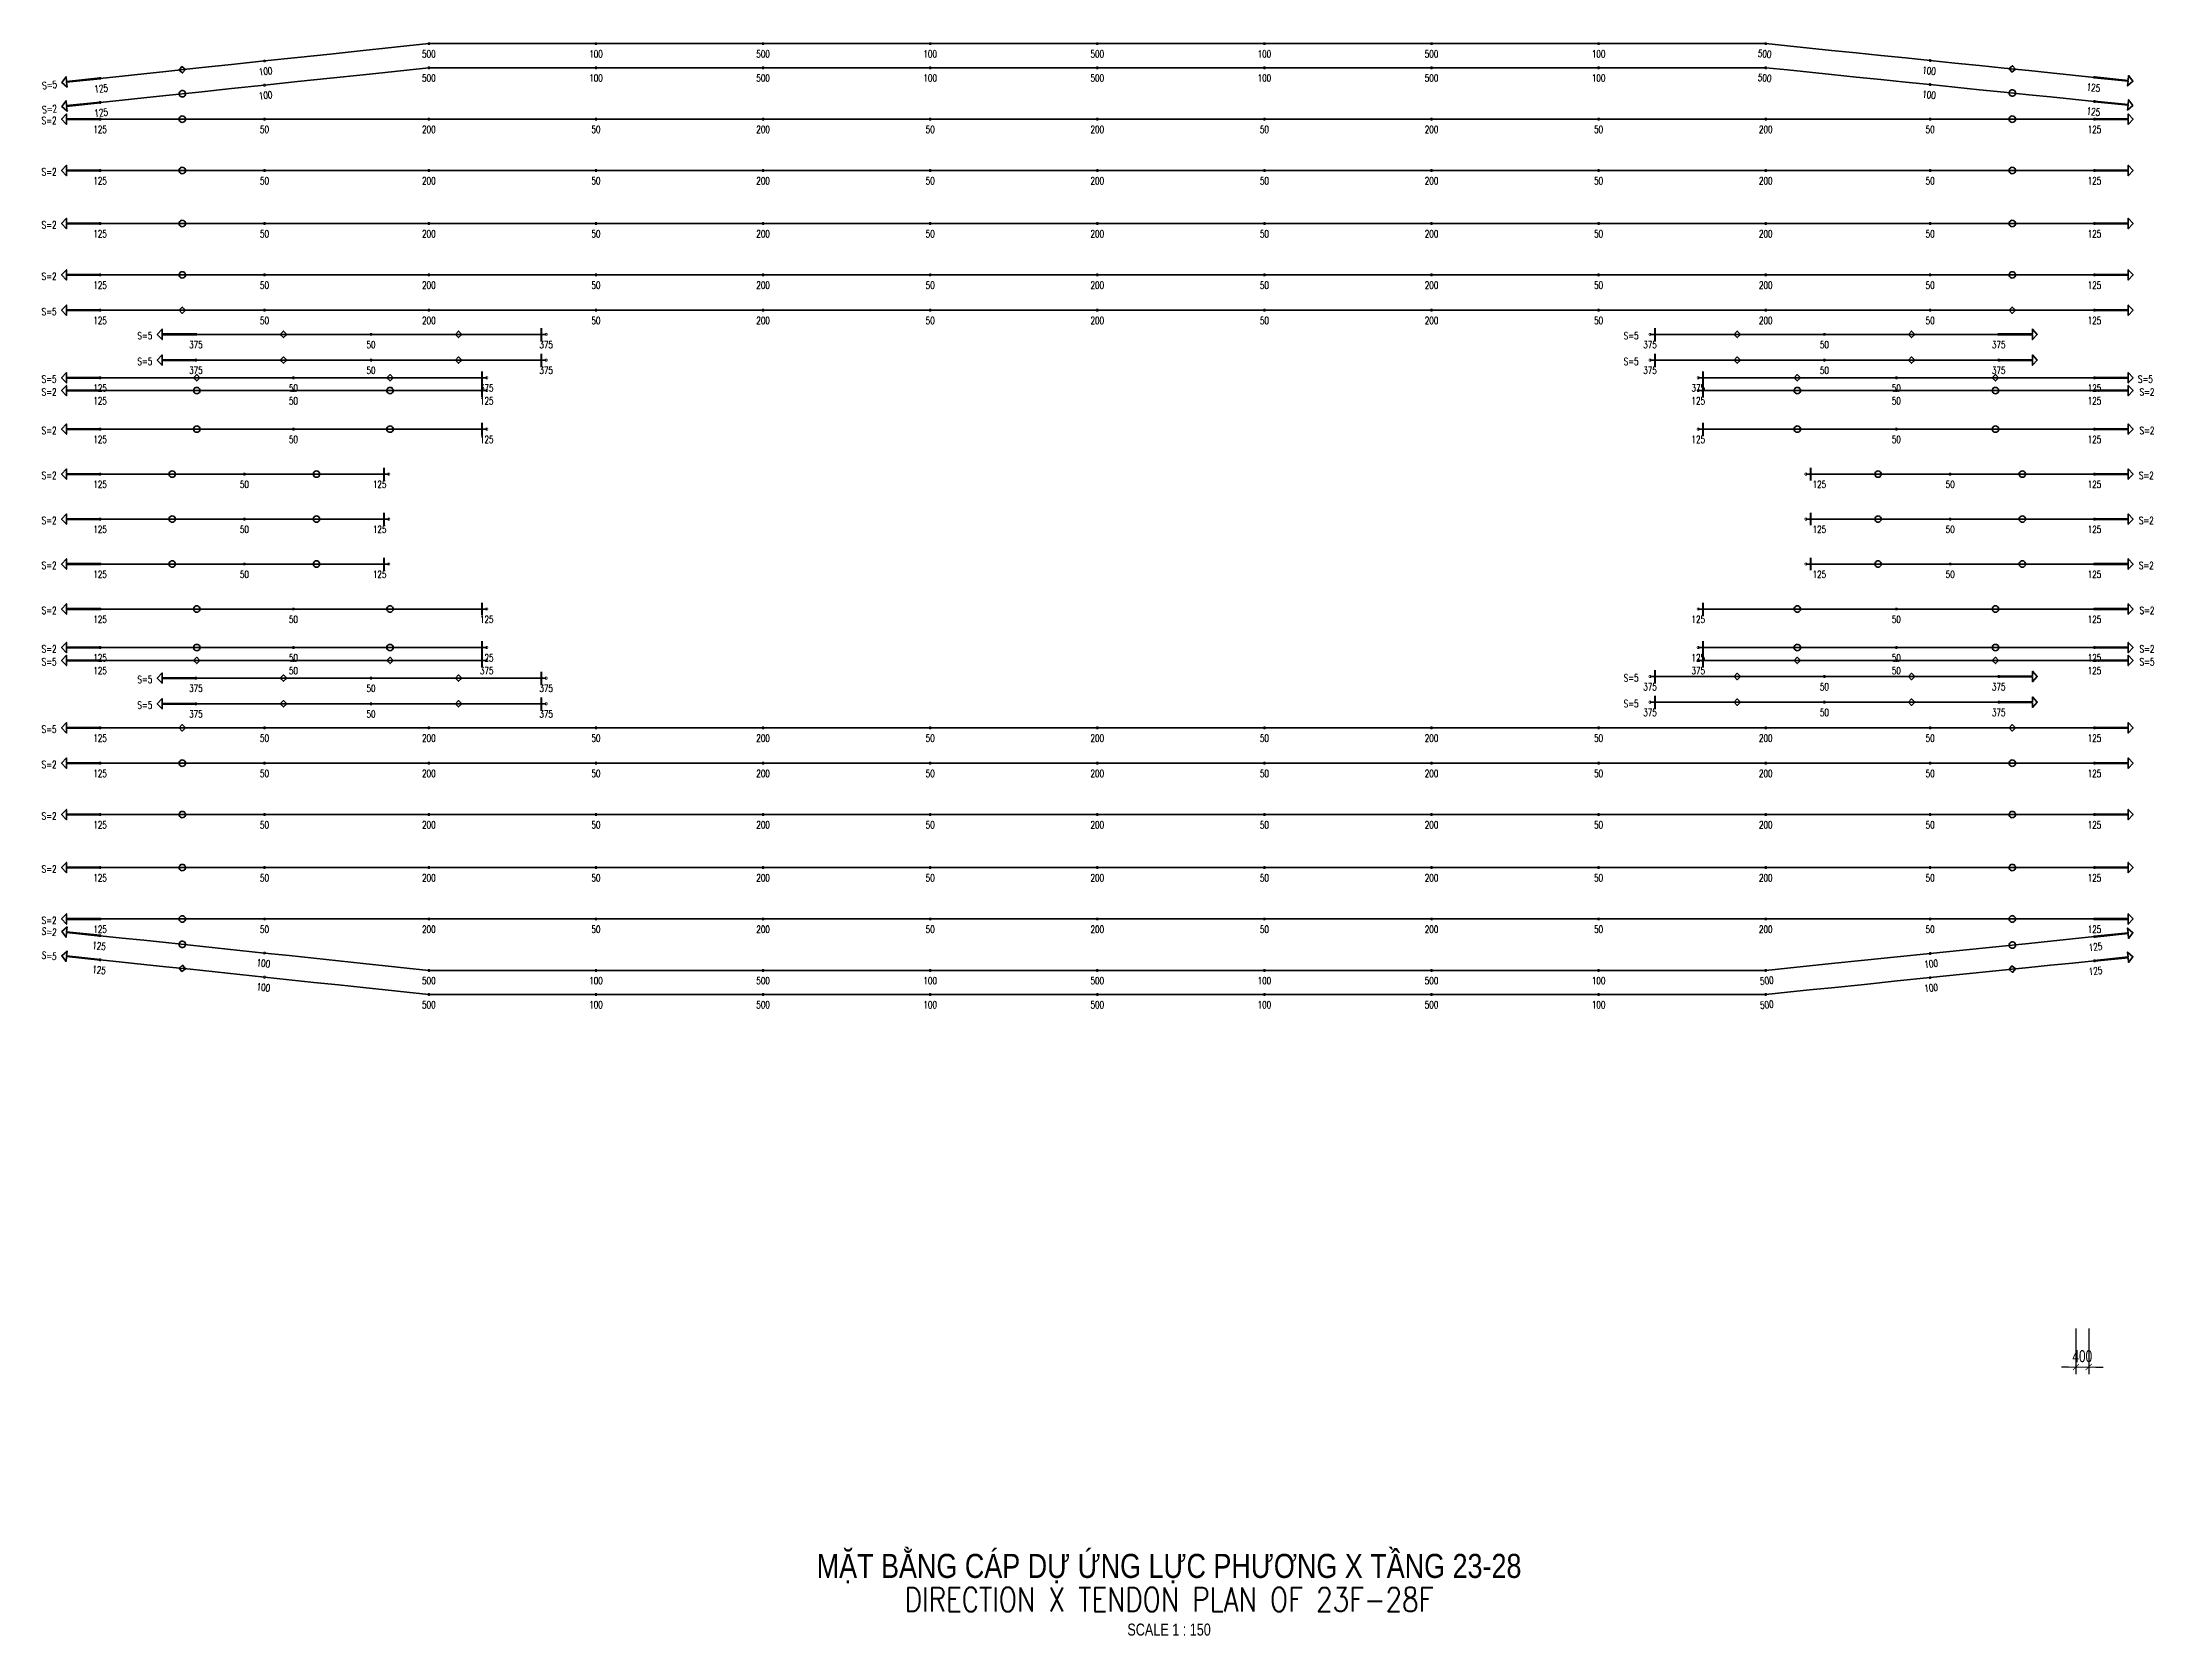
# Model space of a CAD drawing. Header units: millimetres. Extents: x 118516 to 588795, y -24154 to 50684.
# Drawn here: x 380619 to 446324, y -11064 to 38545 of the extents above; entities that cross this region are included whole.
import ezdxf
from ezdxf.enums import TextEntityAlignment as Align

# ---------------------------------------------------------------- set-up
doc = ezdxf.new("R2010")
doc.units = ezdxf.units.MM
doc.layers.get('Defpoints').update_dxf_attribs({"color": 151, "lineweight": 9})
doc.layers.add('Current plane_Column', color=7, linetype='Continuous', true_color=0x4b00ff)
for name, color, linetype, lineweight in [('NDC_S-TENDON', 6, 'Continuous', 35), ('NDC_S_ANNO', 7, 'Continuous', 20), ('NDC_S_DIM', 1, 'Continuous', 15), ('NDC_S_ENG TITLE', 3, 'Continuous', 20), ('NDC_S_TEXT SYMBOL', 7, 'Continuous', 20), ('NDC_S_VN TITLE', 6, 'Continuous', 35)]:
    doc.layers.add(name, color=color, linetype=linetype, lineweight=lineweight)
doc.styles.add('NDC_ANNO', font='', dxfattribs={"width": 0.8})
doc.styles.add('NDC_DIM', font='', dxfattribs={"width": 0.75})
doc.styles.add('NDC_EN TXT', font='romans.shx', dxfattribs={"width": 0.8})
doc.styles.add('NDC_VIE TXT', font='arial.ttf', dxfattribs={"width": 0.8})
doc.styles.get('NDC_ANNO').set_extended_font_data('Dotum')
doc.styles.get('NDC_DIM').set_extended_font_data('Dotum')
doc.dimstyles.new('NDC_dim_150', dxfattribs={"dimscale": 150, "dimtxt": 2.5, "dimasz": 1.5, "dimexe": 1.5, "dimexo": 2.5, "dimgap": 1, "dimtad": 1, "dimdec": 0, "dimzin": 0, "dimdsep": 46, "dimtxsty": 'NDC_DIM', "dimblk": 'DIMMARK', "dimcen": 0.09, "dimdle": 1.2, "dimclrd": 1, "dimclre": 1, "dimclrt": 3, "dimadec": 0, "dimazin": 0, "dimtfac": 1, "dimtdec": 0, "dimtix": 1, "dimtofl": 0, "dimtmove": 0, "dimatfit": 3, "dimfxl": 8, "dimfxlon": 1, "dimtolj": 1, "dimtzin": 0, "dimarcsym": 0})

msp = doc.modelspace()

# ---------------------------------------------------------------- blocks, each defined once
blk = doc.blocks.new('DIMMARK')
at = {"layer": 'NDC_S_DIM', "color": 1}
blk.add_line((-1.5, 0), (1, 0), dxfattribs=at)
at = {"layer": 'NDC_S_DIM', "color": 2, "const_width": 0.1}
blk.add_lwpolyline([(-0.42, -0.42), (0.42, 0.42)], dxfattribs=at)
blk = doc.blocks.new('*D22')
at = {"layer": 'Defpoints', "color": 0, "ltscale": 100, "transparency": 16777216}
for p in [(443900, 12767), (444300, 12767), (444300, -2700)]:
    blk.add_point(p, dxfattribs=at)
at = {"layer": 'NDC_S_DIM', "color": 1, "lineweight": -2, "ltscale": 100, "transparency": 16777216}
for p, q in [((443900, -1500), (443900, -2925)), ((444300, -1500), (444300, -2925)), ((443675, -2700), (443450, -2700)), ((444525, -2700), (444750, -2700))]:
    blk.add_line(p, q, dxfattribs=at)
at = {"layer": 'NDC_S_DIM', "color": 1, "lineweight": -2, "ltscale": 100, "transparency": 16777216, "xscale": 225, "yscale": 225, "zscale": 225}
blk.add_blockref('DIMMARK', (443900, -2700), dxfattribs=at)
at = {"layer": 'NDC_S_DIM', "color": 1, "lineweight": -2, "ltscale": 100, "transparency": 16777216, "xscale": 225, "yscale": 225, "zscale": 225, "rotation": 180}
blk.add_blockref('DIMMARK', (444300, -2700), dxfattribs=at)
at = {"layer": 'NDC_S_DIM', "color": 3, "ltscale": 100, "transparency": 16777216, "insert": (444100, -2362), "char_height": 375, "attachment_point": 5, "style": 'NDC_DIM'}
blk.add_mtext('\\A1;400', dxfattribs=at)
blk = doc.blocks.new('HTB TDX')
at = {"layer": 'NDC_S-TENDON', "linetype": 'Continuous'}
for points, elevation in [([(10090, 29000, 20, 20, 0), (10070, 29035, 20, 20, 0), (10030, 29035, 20, 20, 0), (10010, 29000, 20, 20, 0), (10030, 28965, 20, 20, 0), (10070, 28965, 20, 20, 0)], 3600), ([(10090, 29000, 20, 20, 0), (10070, 29035, 20, 20, 0), (10030, 29035, 20, 20, 0), (10010, 29000, 20, 20, 0), (10030, 28965, 20, 20, 0), (10070, 28965, 20, 20, 0)], 3600), ([(10090, 29000, 20, 20, 0), (10070, 29035, 20, 20, 0), (10030, 29035, 20, 20, 0), (10010, 29000, 20, 20, 0), (10030, 28965, 20, 20, 0), (10070, 28965, 20, 20, 0)], 3600), ([(10090, 29000, 20, 20, 0), (10070, 29035, 20, 20, 0), (10030, 29035, 20, 20, 0), (10010, 29000, 20, 20, 0), (10030, 28965, 20, 20, 0), (10070, 28965, 20, 20, 0)], 3600), ([(15290, 29000, 20, 20, 0), (15270, 29035, 20, 20, 0), (15230, 29035, 20, 20, 0), (15210, 29000, 20, 20, 0), (15230, 28965, 20, 20, 0), (15270, 28965, 20, 20, 0)], 3200), ([(15290, 29000, 20, 20, 0), (15270, 29035, 20, 20, 0), (15230, 29035, 20, 20, 0), (15210, 29000, 20, 20, 0), (15230, 28965, 20, 20, 0), (15270, 28965, 20, 20, 0)], 3200), ([(20490, 29000, 20, 20, 0), (20470, 29035, 20, 20, 0), (20430, 29035, 20, 20, 0), (20410, 29000, 20, 20, 0), (20430, 28965, 20, 20, 0), (20470, 28965, 20, 20, 0)], 3600), ([(20490, 29000, 20, 20, 0), (20470, 29035, 20, 20, 0), (20430, 29035, 20, 20, 0), (20410, 29000, 20, 20, 0), (20430, 28965, 20, 20, 0), (20470, 28965, 20, 20, 0)], 3600), ([(20490, 29000, 20, 20, 0), (20470, 29035, 20, 20, 0), (20430, 29035, 20, 20, 0), (20410, 29000, 20, 20, 0), (20430, 28965, 20, 20, 0), (20470, 28965, 20, 20, 0)], 3600), ([(20490, 29000, 20, 20, 0), (20470, 29035, 20, 20, 0), (20430, 29035, 20, 20, 0), (20410, 29000, 20, 20, 0), (20430, 28965, 20, 20, 0), (20470, 28965, 20, 20, 0)], 3600), ([(25690, 29000, 20, 20, 0), (25670, 29035, 20, 20, 0), (25630, 29035, 20, 20, 0), (25610, 29000, 20, 20, 0), (25630, 28965, 20, 20, 0), (25670, 28965, 20, 20, 0)], 3200), ([(25690, 29000, 20, 20, 0), (25670, 29035, 20, 20, 0), (25630, 29035, 20, 20, 0), (25610, 29000, 20, 20, 0), (25630, 28965, 20, 20, 0), (25670, 28965, 20, 20, 0)], 3200), ([(30890, 29000, 20, 20, 0), (30870, 29035, 20, 20, 0), (30830, 29035, 20, 20, 0), (30810, 29000, 20, 20, 0), (30830, 28965, 20, 20, 0), (30870, 28965, 20, 20, 0)], 3600), ([(30890, 29000, 20, 20, 0), (30870, 29035, 20, 20, 0), (30830, 29035, 20, 20, 0), (30810, 29000, 20, 20, 0), (30830, 28965, 20, 20, 0), (30870, 28965, 20, 20, 0)], 3600), ([(30890, 29000, 20, 20, 0), (30870, 29035, 20, 20, 0), (30830, 29035, 20, 20, 0), (30810, 29000, 20, 20, 0), (30830, 28965, 20, 20, 0), (30870, 28965, 20, 20, 0)], 3600), ([(30890, 29000, 20, 20, 0), (30870, 29035, 20, 20, 0), (30830, 29035, 20, 20, 0), (30810, 29000, 20, 20, 0), (30830, 28965, 20, 20, 0), (30870, 28965, 20, 20, 0)], 3600), ([(36090, 29000, 20, 20, 0), (36070, 29035, 20, 20, 0), (36030, 29035, 20, 20, 0), (36010, 29000, 20, 20, 0), (36030, 28965, 20, 20, 0), (36070, 28965, 20, 20, 0)], 3200), ([(36090, 29000, 20, 20, 0), (36070, 29035, 20, 20, 0), (36030, 29035, 20, 20, 0), (36010, 29000, 20, 20, 0), (36030, 28965, 20, 20, 0), (36070, 28965, 20, 20, 0)], 3200), ([(41290, 29000, 20, 20, 0), (41270, 29035, 20, 20, 0), (41230, 29035, 20, 20, 0), (41210, 29000, 20, 20, 0), (41230, 28965, 20, 20, 0), (41270, 28965, 20, 20, 0)], 3600), ([(41290, 29000, 20, 20, 0), (41270, 29035, 20, 20, 0), (41230, 29035, 20, 20, 0), (41210, 29000, 20, 20, 0), (41230, 28965, 20, 20, 0), (41270, 28965, 20, 20, 0)], 3600), ([(41290, 29000, 20, 20, 0), (41270, 29035, 20, 20, 0), (41230, 29035, 20, 20, 0), (41210, 29000, 20, 20, 0), (41230, 28965, 20, 20, 0), (41270, 28965, 20, 20, 0)], 3600), ([(41290, 29000, 20, 20, 0), (41270, 29035, 20, 20, 0), (41230, 29035, 20, 20, 0), (41210, 29000, 20, 20, 0), (41230, 28965, 20, 20, 0), (41270, 28965, 20, 20, 0)], 3600), ([(46490, 29000, 20, 20, 0), (46470, 29035, 20, 20, 0), (46430, 29035, 20, 20, 0), (46410, 29000, 20, 20, 0), (46430, 28965, 20, 20, 0), (46470, 28965, 20, 20, 0)], 3200), ([(46490, 29000, 20, 20, 0), (46470, 29035, 20, 20, 0), (46430, 29035, 20, 20, 0), (46410, 29000, 20, 20, 0), (46430, 28965, 20, 20, 0), (46470, 28965, 20, 20, 0)], 3200), ([(51690, 29000, 20, 20, 0), (51670, 29035, 20, 20, 0), (51630, 29035, 20, 20, 0), (51610, 29000, 20, 20, 0), (51630, 28965, 20, 20, 0), (51670, 28965, 20, 20, 0)], 3600), ([(51690, 29000, 20, 20, 0), (51670, 29035, 20, 20, 0), (51630, 29035, 20, 20, 0), (51610, 29000, 20, 20, 0), (51630, 28965, 20, 20, 0), (51670, 28965, 20, 20, 0)], 3600), ([(51690, 29000, 20, 20, 0), (51670, 29035, 20, 20, 0), (51630, 29035, 20, 20, 0), (51610, 29000, 20, 20, 0), (51630, 28965, 20, 20, 0), (51670, 28965, 20, 20, 0)], 3600), ([(51690, 29000, 20, 20, 0), (51670, 29035, 20, 20, 0), (51630, 29035, 20, 20, 0), (51610, 29000, 20, 20, 0), (51630, 28965, 20, 20, 0), (51670, 28965, 20, 20, 0)], 3600), ([(4975, 28460, 20, 20, 0), (4955, 28494, 20, 20, 0), (4915, 28494, 20, 20, 0), (4895, 28460, 20, 20, 0), (4915, 28425, 20, 20, 0), (4955, 28425, 20, 20, 0)], 3200), ([(4975, 28460, 20, 20, 0), (4955, 28494, 20, 20, 0), (4915, 28494, 20, 20, 0), (4895, 28460, 20, 20, 0), (4915, 28425, 20, 20, 0), (4955, 28425, 20, 20, 0)], 3200), ([(10090, 28250, 20, 20, 0), (10070, 28285, 20, 20, 0), (10030, 28285, 20, 20, 0), (10010, 28250, 20, 20, 0), (10030, 28215, 20, 20, 0), (10070, 28215, 20, 20, 0)], 3600), ([(10090, 28250, 20, 20, 0), (10070, 28285, 20, 20, 0), (10030, 28285, 20, 20, 0), (10010, 28250, 20, 20, 0), (10030, 28215, 20, 20, 0), (10070, 28215, 20, 20, 0)], 3600), ([(10090, 28250, 20, 20, 0), (10070, 28285, 20, 20, 0), (10030, 28285, 20, 20, 0), (10010, 28250, 20, 20, 0), (10030, 28215, 20, 20, 0), (10070, 28215, 20, 20, 0)], 3600), ([(10090, 28250, 20, 20, 0), (10070, 28285, 20, 20, 0), (10030, 28285, 20, 20, 0), (10010, 28250, 20, 20, 0), (10030, 28215, 20, 20, 0), (10070, 28215, 20, 20, 0)], 3600), ([(15290, 28250, 20, 20, 0), (15270, 28285, 20, 20, 0), (15230, 28285, 20, 20, 0), (15210, 28250, 20, 20, 0), (15230, 28215, 20, 20, 0), (15270, 28215, 20, 20, 0)], 3200), ([(15290, 28250, 20, 20, 0), (15270, 28285, 20, 20, 0), (15230, 28285, 20, 20, 0), (15210, 28250, 20, 20, 0), (15230, 28215, 20, 20, 0), (15270, 28215, 20, 20, 0)], 3200), ([(20490, 28250, 20, 20, 0), (20470, 28285, 20, 20, 0), (20430, 28285, 20, 20, 0), (20410, 28250, 20, 20, 0), (20430, 28215, 20, 20, 0), (20470, 28215, 20, 20, 0)], 3600), ([(20490, 28250, 20, 20, 0), (20470, 28285, 20, 20, 0), (20430, 28285, 20, 20, 0), (20410, 28250, 20, 20, 0), (20430, 28215, 20, 20, 0), (20470, 28215, 20, 20, 0)], 3600), ([(20490, 28250, 20, 20, 0), (20470, 28285, 20, 20, 0), (20430, 28285, 20, 20, 0), (20410, 28250, 20, 20, 0), (20430, 28215, 20, 20, 0), (20470, 28215, 20, 20, 0)], 3600), ([(20490, 28250, 20, 20, 0), (20470, 28285, 20, 20, 0), (20430, 28285, 20, 20, 0), (20410, 28250, 20, 20, 0), (20430, 28215, 20, 20, 0), (20470, 28215, 20, 20, 0)], 3600), ([(25690, 28250, 20, 20, 0), (25670, 28285, 20, 20, 0), (25630, 28285, 20, 20, 0), (25610, 28250, 20, 20, 0), (25630, 28215, 20, 20, 0), (25670, 28215, 20, 20, 0)], 3200), ([(25690, 28250, 20, 20, 0), (25670, 28285, 20, 20, 0), (25630, 28285, 20, 20, 0), (25610, 28250, 20, 20, 0), (25630, 28215, 20, 20, 0), (25670, 28215, 20, 20, 0)], 3200), ([(30890, 28250, 20, 20, 0), (30870, 28285, 20, 20, 0), (30830, 28285, 20, 20, 0), (30810, 28250, 20, 20, 0), (30830, 28215, 20, 20, 0), (30870, 28215, 20, 20, 0)], 3600), ([(30890, 28250, 20, 20, 0), (30870, 28285, 20, 20, 0), (30830, 28285, 20, 20, 0), (30810, 28250, 20, 20, 0), (30830, 28215, 20, 20, 0), (30870, 28215, 20, 20, 0)], 3600), ([(30890, 28250, 20, 20, 0), (30870, 28285, 20, 20, 0), (30830, 28285, 20, 20, 0), (30810, 28250, 20, 20, 0), (30830, 28215, 20, 20, 0), (30870, 28215, 20, 20, 0)], 3600), ([(30890, 28250, 20, 20, 0), (30870, 28285, 20, 20, 0), (30830, 28285, 20, 20, 0), (30810, 28250, 20, 20, 0), (30830, 28215, 20, 20, 0), (30870, 28215, 20, 20, 0)], 3600), ([(36090, 28250, 20, 20, 0), (36070, 28285, 20, 20, 0), (36030, 28285, 20, 20, 0), (36010, 28250, 20, 20, 0), (36030, 28215, 20, 20, 0), (36070, 28215, 20, 20, 0)], 3200), ([(36090, 28250, 20, 20, 0), (36070, 28285, 20, 20, 0), (36030, 28285, 20, 20, 0), (36010, 28250, 20, 20, 0), (36030, 28215, 20, 20, 0), (36070, 28215, 20, 20, 0)], 3200), ([(41290, 28250, 20, 20, 0), (41270, 28285, 20, 20, 0), (41230, 28285, 20, 20, 0), (41210, 28250, 20, 20, 0), (41230, 28215, 20, 20, 0), (41270, 28215, 20, 20, 0)], 3600), ([(41290, 28250, 20, 20, 0), (41270, 28285, 20, 20, 0), (41230, 28285, 20, 20, 0), (41210, 28250, 20, 20, 0), (41230, 28215, 20, 20, 0), (41270, 28215, 20, 20, 0)], 3600), ([(41290, 28250, 20, 20, 0), (41270, 28285, 20, 20, 0), (41230, 28285, 20, 20, 0), (41210, 28250, 20, 20, 0), (41230, 28215, 20, 20, 0), (41270, 28215, 20, 20, 0)], 3600), ([(41290, 28250, 20, 20, 0), (41270, 28285, 20, 20, 0), (41230, 28285, 20, 20, 0), (41210, 28250, 20, 20, 0), (41230, 28215, 20, 20, 0), (41270, 28215, 20, 20, 0)], 3600), ([(46490, 28250, 20, 20, 0), (46470, 28285, 20, 20, 0), (46430, 28285, 20, 20, 0), (46410, 28250, 20, 20, 0), (46430, 28215, 20, 20, 0), (46470, 28215, 20, 20, 0)], 3200), ([(46490, 28250, 20, 20, 0), (46470, 28285, 20, 20, 0), (46430, 28285, 20, 20, 0), (46410, 28250, 20, 20, 0), (46430, 28215, 20, 20, 0), (46470, 28215, 20, 20, 0)], 3200), ([(51690, 28250, 20, 20, 0), (51670, 28285, 20, 20, 0), (51630, 28285, 20, 20, 0), (51610, 28250, 20, 20, 0), (51630, 28215, 20, 20, 0), (51670, 28215, 20, 20, 0)], 3600), ([(51690, 28250, 20, 20, 0), (51670, 28285, 20, 20, 0), (51630, 28285, 20, 20, 0), (51610, 28250, 20, 20, 0), (51630, 28215, 20, 20, 0), (51670, 28215, 20, 20, 0)], 3600), ([(51690, 28250, 20, 20, 0), (51670, 28285, 20, 20, 0), (51630, 28285, 20, 20, 0), (51610, 28250, 20, 20, 0), (51630, 28215, 20, 20, 0), (51670, 28215, 20, 20, 0)], 3600), ([(51690, 28250, 20, 20, 0), (51670, 28285, 20, 20, 0), (51630, 28285, 20, 20, 0), (51610, 28250, 20, 20, 0), (51630, 28215, 20, 20, 0), (51670, 28215, 20, 20, 0)], 3600), ([(56805, 28475, 20, 20, 0), (56785, 28510, 20, 20, 0), (56745, 28510, 20, 20, 0), (56725, 28475, 20, 20, 0), (56745, 28440, 20, 20, 0), (56785, 28440, 20, 20, 0)], 3200), ([(56805, 28475, 20, 20, 0), (56785, 28510, 20, 20, 0), (56745, 28510, 20, 20, 0), (56725, 28475, 20, 20, 0), (56745, 28440, 20, 20, 0), (56785, 28440, 20, 20, 0)], 3200), ([(-140, 27920, 20, 20, 0), (-160, 27954, 20, 20, 0), (-200, 27954, 20, 20, 0), (-220, 27920, 20, 20, 0), (-200, 27885, 20, 20, 0), (-160, 27885, 20, 20, 0)], 3575), ([(-140, 27920, 20, 20, 0), (-160, 27954, 20, 20, 0), (-200, 27954, 20, 20, 0), (-220, 27920, 20, 20, 0), (-200, 27885, 20, 20, 0), (-160, 27885, 20, 20, 0)], 3575), ([(4975, 27710, 20, 20, 0), (4955, 27744, 20, 20, 0), (4915, 27744, 20, 20, 0), (4895, 27710, 20, 20, 0), (4915, 27675, 20, 20, 0), (4955, 27675, 20, 20, 0)], 3200), ([(4975, 27710, 20, 20, 0), (4955, 27744, 20, 20, 0), (4915, 27744, 20, 20, 0), (4895, 27710, 20, 20, 0), (4915, 27675, 20, 20, 0), (4955, 27675, 20, 20, 0)], 3200), ([(56805, 27725, 20, 20, 0), (56785, 27760, 20, 20, 0), (56745, 27760, 20, 20, 0), (56725, 27725, 20, 20, 0), (56745, 27690, 20, 20, 0), (56785, 27690, 20, 20, 0)], 3200), ([(56805, 27725, 20, 20, 0), (56785, 27760, 20, 20, 0), (56745, 27760, 20, 20, 0), (56725, 27725, 20, 20, 0), (56745, 27690, 20, 20, 0), (56785, 27690, 20, 20, 0)], 3200), ([(61920, 27950, 20, 20, 0), (61900, 27985, 20, 20, 0), (61860, 27985, 20, 20, 0), (61840, 27950, 20, 20, 0), (61860, 27915, 20, 20, 0), (61900, 27915, 20, 20, 0)], 3575), ([(61920, 27950, 20, 20, 0), (61900, 27985, 20, 20, 0), (61860, 27985, 20, 20, 0), (61840, 27950, 20, 20, 0), (61860, 27915, 20, 20, 0), (61900, 27915, 20, 20, 0)], 3575), ([(-140, 27170, 20, 20, 0), (-160, 27204, 20, 20, 0), (-200, 27204, 20, 20, 0), (-220, 27170, 20, 20, 0), (-200, 27135, 20, 20, 0), (-160, 27135, 20, 20, 0)], 3575), ([(-140, 27170, 20, 20, 0), (-160, 27204, 20, 20, 0), (-200, 27204, 20, 20, 0), (-220, 27170, 20, 20, 0), (-200, 27135, 20, 20, 0), (-160, 27135, 20, 20, 0)], 3575), ([(61920, 27200, 20, 20, 0), (61900, 27235, 20, 20, 0), (61860, 27235, 20, 20, 0), (61840, 27200, 20, 20, 0), (61860, 27165, 20, 20, 0), (61900, 27165, 20, 20, 0)], 3575), ([(61920, 27200, 20, 20, 0), (61900, 27235, 20, 20, 0), (61860, 27235, 20, 20, 0), (61840, 27200, 20, 20, 0), (61860, 27165, 20, 20, 0), (61900, 27165, 20, 20, 0)], 3575), ([(-140, 26650, 20, 20, 0), (-160, 26685, 20, 20, 0), (-200, 26685, 20, 20, 0), (-220, 26650, 20, 20, 0), (-200, 26615, 20, 20, 0), (-160, 26615, 20, 20, 0)], 3575), ([(-140, 26650, 20, 20, 0), (-160, 26685, 20, 20, 0), (-200, 26685, 20, 20, 0), (-220, 26650, 20, 20, 0), (-200, 26615, 20, 20, 0), (-160, 26615, 20, 20, 0)], 3575), ([(4975, 26650, 20, 20, 0), (4955, 26685, 20, 20, 0), (4915, 26685, 20, 20, 0), (4895, 26650, 20, 20, 0), (4915, 26615, 20, 20, 0), (4955, 26615, 20, 20, 0)], 3500), ([(4975, 26650, 20, 20, 0), (4955, 26685, 20, 20, 0), (4915, 26685, 20, 20, 0), (4895, 26650, 20, 20, 0), (4915, 26615, 20, 20, 0), (4955, 26615, 20, 20, 0)], 3500), ([(10090, 26650, 20, 20, 0), (10070, 26685, 20, 20, 0), (10030, 26685, 20, 20, 0), (10010, 26650, 20, 20, 0), (10030, 26615, 20, 20, 0), (10070, 26615, 20, 20, 0)], 3650), ([(10090, 26650, 20, 20, 0), (10070, 26685, 20, 20, 0), (10030, 26685, 20, 20, 0), (10010, 26650, 20, 20, 0), (10030, 26615, 20, 20, 0), (10070, 26615, 20, 20, 0)], 3650), ([(10090, 26650, 20, 20, 0), (10070, 26685, 20, 20, 0), (10030, 26685, 20, 20, 0), (10010, 26650, 20, 20, 0), (10030, 26615, 20, 20, 0), (10070, 26615, 20, 20, 0)], 3650), ([(10090, 26650, 20, 20, 0), (10070, 26685, 20, 20, 0), (10030, 26685, 20, 20, 0), (10010, 26650, 20, 20, 0), (10030, 26615, 20, 20, 0), (10070, 26615, 20, 20, 0)], 3650), ([(15290, 26650, 20, 20, 0), (15270, 26685, 20, 20, 0), (15230, 26685, 20, 20, 0), (15210, 26650, 20, 20, 0), (15230, 26615, 20, 20, 0), (15270, 26615, 20, 20, 0)], 3500), ([(15290, 26650, 20, 20, 0), (15270, 26685, 20, 20, 0), (15230, 26685, 20, 20, 0), (15210, 26650, 20, 20, 0), (15230, 26615, 20, 20, 0), (15270, 26615, 20, 20, 0)], 3500), ([(20490, 26650, 20, 20, 0), (20470, 26685, 20, 20, 0), (20430, 26685, 20, 20, 0), (20410, 26650, 20, 20, 0), (20430, 26615, 20, 20, 0), (20470, 26615, 20, 20, 0)], 3650), ([(20490, 26650, 20, 20, 0), (20470, 26685, 20, 20, 0), (20430, 26685, 20, 20, 0), (20410, 26650, 20, 20, 0), (20430, 26615, 20, 20, 0), (20470, 26615, 20, 20, 0)], 3650), ([(20490, 26650, 20, 20, 0), (20470, 26685, 20, 20, 0), (20430, 26685, 20, 20, 0), (20410, 26650, 20, 20, 0), (20430, 26615, 20, 20, 0), (20470, 26615, 20, 20, 0)], 3650), ([(20490, 26650, 20, 20, 0), (20470, 26685, 20, 20, 0), (20430, 26685, 20, 20, 0), (20410, 26650, 20, 20, 0), (20430, 26615, 20, 20, 0), (20470, 26615, 20, 20, 0)], 3650), ([(25690, 26650, 20, 20, 0), (25670, 26685, 20, 20, 0), (25630, 26685, 20, 20, 0), (25610, 26650, 20, 20, 0), (25630, 26615, 20, 20, 0), (25670, 26615, 20, 20, 0)], 3500), ([(25690, 26650, 20, 20, 0), (25670, 26685, 20, 20, 0), (25630, 26685, 20, 20, 0), (25610, 26650, 20, 20, 0), (25630, 26615, 20, 20, 0), (25670, 26615, 20, 20, 0)], 3500), ([(30890, 26650, 20, 20, 0), (30870, 26685, 20, 20, 0), (30830, 26685, 20, 20, 0), (30810, 26650, 20, 20, 0), (30830, 26615, 20, 20, 0), (30870, 26615, 20, 20, 0)], 3650), ([(30890, 26650, 20, 20, 0), (30870, 26685, 20, 20, 0), (30830, 26685, 20, 20, 0), (30810, 26650, 20, 20, 0), (30830, 26615, 20, 20, 0), (30870, 26615, 20, 20, 0)], 3650), ([(30890, 26650, 20, 20, 0), (30870, 26685, 20, 20, 0), (30830, 26685, 20, 20, 0), (30810, 26650, 20, 20, 0), (30830, 26615, 20, 20, 0), (30870, 26615, 20, 20, 0)], 3650), ([(30890, 26650, 20, 20, 0), (30870, 26685, 20, 20, 0), (30830, 26685, 20, 20, 0), (30810, 26650, 20, 20, 0), (30830, 26615, 20, 20, 0), (30870, 26615, 20, 20, 0)], 3650), ([(36090, 26650, 20, 20, 0), (36070, 26685, 20, 20, 0), (36030, 26685, 20, 20, 0), (36010, 26650, 20, 20, 0), (36030, 26615, 20, 20, 0), (36070, 26615, 20, 20, 0)], 3500), ([(36090, 26650, 20, 20, 0), (36070, 26685, 20, 20, 0), (36030, 26685, 20, 20, 0), (36010, 26650, 20, 20, 0), (36030, 26615, 20, 20, 0), (36070, 26615, 20, 20, 0)], 3500), ([(41290, 26650, 20, 20, 0), (41270, 26685, 20, 20, 0), (41230, 26685, 20, 20, 0), (41210, 26650, 20, 20, 0), (41230, 26615, 20, 20, 0), (41270, 26615, 20, 20, 0)], 3650), ([(41290, 26650, 20, 20, 0), (41270, 26685, 20, 20, 0), (41230, 26685, 20, 20, 0), (41210, 26650, 20, 20, 0), (41230, 26615, 20, 20, 0), (41270, 26615, 20, 20, 0)], 3650), ([(41290, 26650, 20, 20, 0), (41270, 26685, 20, 20, 0), (41230, 26685, 20, 20, 0), (41210, 26650, 20, 20, 0), (41230, 26615, 20, 20, 0), (41270, 26615, 20, 20, 0)], 3650), ([(41290, 26650, 20, 20, 0), (41270, 26685, 20, 20, 0), (41230, 26685, 20, 20, 0), (41210, 26650, 20, 20, 0), (41230, 26615, 20, 20, 0), (41270, 26615, 20, 20, 0)], 3650), ([(46490, 26650, 20, 20, 0), (46470, 26685, 20, 20, 0), (46430, 26685, 20, 20, 0), (46410, 26650, 20, 20, 0), (46430, 26615, 20, 20, 0), (46470, 26615, 20, 20, 0)], 3500), ([(46490, 26650, 20, 20, 0), (46470, 26685, 20, 20, 0), (46430, 26685, 20, 20, 0), (46410, 26650, 20, 20, 0), (46430, 26615, 20, 20, 0), (46470, 26615, 20, 20, 0)], 3500), ([(51690, 26650, 20, 20, 0), (51670, 26685, 20, 20, 0), (51630, 26685, 20, 20, 0), (51610, 26650, 20, 20, 0), (51630, 26615, 20, 20, 0), (51670, 26615, 20, 20, 0)], 3650), ([(51690, 26650, 20, 20, 0), (51670, 26685, 20, 20, 0), (51630, 26685, 20, 20, 0), (51610, 26650, 20, 20, 0), (51630, 26615, 20, 20, 0), (51670, 26615, 20, 20, 0)], 3650), ([(51690, 26650, 20, 20, 0), (51670, 26685, 20, 20, 0), (51630, 26685, 20, 20, 0), (51610, 26650, 20, 20, 0), (51630, 26615, 20, 20, 0), (51670, 26615, 20, 20, 0)], 3650), ([(51690, 26650, 20, 20, 0), (51670, 26685, 20, 20, 0), (51630, 26685, 20, 20, 0), (51610, 26650, 20, 20, 0), (51630, 26615, 20, 20, 0), (51670, 26615, 20, 20, 0)], 3650), ([(56805, 26650, 20, 20, 0), (56785, 26685, 20, 20, 0), (56745, 26685, 20, 20, 0), (56725, 26650, 20, 20, 0), (56745, 26615, 20, 20, 0), (56785, 26615, 20, 20, 0)], 3500), ([(56805, 26650, 20, 20, 0), (56785, 26685, 20, 20, 0), (56745, 26685, 20, 20, 0), (56725, 26650, 20, 20, 0), (56745, 26615, 20, 20, 0), (56785, 26615, 20, 20, 0)], 3500), ([(61920, 26650, 20, 20, 0), (61900, 26685, 20, 20, 0), (61860, 26685, 20, 20, 0), (61840, 26650, 20, 20, 0), (61860, 26615, 20, 20, 0), (61900, 26615, 20, 20, 0)], 3575), ([(61920, 26650, 20, 20, 0), (61900, 26685, 20, 20, 0), (61860, 26685, 20, 20, 0), (61840, 26650, 20, 20, 0), (61860, 26615, 20, 20, 0), (61900, 26615, 20, 20, 0)], 3575), ([(-140, 25050, 20, 20, 0), (-160, 25085, 20, 20, 0), (-200, 25085, 20, 20, 0), (-220, 25050, 20, 20, 0), (-200, 25015, 20, 20, 0), (-160, 25015, 20, 20, 0)], 3575), ([(-140, 25050, 20, 20, 0), (-160, 25085, 20, 20, 0), (-200, 25085, 20, 20, 0), (-220, 25050, 20, 20, 0), (-200, 25015, 20, 20, 0), (-160, 25015, 20, 20, 0)], 3575), ([(4975, 25050, 20, 20, 0), (4955, 25085, 20, 20, 0), (4915, 25085, 20, 20, 0), (4895, 25050, 20, 20, 0), (4915, 25015, 20, 20, 0), (4955, 25015, 20, 20, 0)], 3500), ([(4975, 25050, 20, 20, 0), (4955, 25085, 20, 20, 0), (4915, 25085, 20, 20, 0), (4895, 25050, 20, 20, 0), (4915, 25015, 20, 20, 0), (4955, 25015, 20, 20, 0)], 3500), ([(10090, 25050, 20, 20, 0), (10070, 25085, 20, 20, 0), (10030, 25085, 20, 20, 0), (10010, 25050, 20, 20, 0), (10030, 25015, 20, 20, 0), (10070, 25015, 20, 20, 0)], 3650), ([(10090, 25050, 20, 20, 0), (10070, 25085, 20, 20, 0), (10030, 25085, 20, 20, 0), (10010, 25050, 20, 20, 0), (10030, 25015, 20, 20, 0), (10070, 25015, 20, 20, 0)], 3650), ([(10090, 25050, 20, 20, 0), (10070, 25085, 20, 20, 0), (10030, 25085, 20, 20, 0), (10010, 25050, 20, 20, 0), (10030, 25015, 20, 20, 0), (10070, 25015, 20, 20, 0)], 3650), ([(10090, 25050, 20, 20, 0), (10070, 25085, 20, 20, 0), (10030, 25085, 20, 20, 0), (10010, 25050, 20, 20, 0), (10030, 25015, 20, 20, 0), (10070, 25015, 20, 20, 0)], 3650), ([(15290, 25050, 20, 20, 0), (15270, 25085, 20, 20, 0), (15230, 25085, 20, 20, 0), (15210, 25050, 20, 20, 0), (15230, 25015, 20, 20, 0), (15270, 25015, 20, 20, 0)], 3500), ([(15290, 25050, 20, 20, 0), (15270, 25085, 20, 20, 0), (15230, 25085, 20, 20, 0), (15210, 25050, 20, 20, 0), (15230, 25015, 20, 20, 0), (15270, 25015, 20, 20, 0)], 3500), ([(20490, 25050, 20, 20, 0), (20470, 25085, 20, 20, 0), (20430, 25085, 20, 20, 0), (20410, 25050, 20, 20, 0), (20430, 25015, 20, 20, 0), (20470, 25015, 20, 20, 0)], 3650), ([(20490, 25050, 20, 20, 0), (20470, 25085, 20, 20, 0), (20430, 25085, 20, 20, 0), (20410, 25050, 20, 20, 0), (20430, 25015, 20, 20, 0), (20470, 25015, 20, 20, 0)], 3650), ([(20490, 25050, 20, 20, 0), (20470, 25085, 20, 20, 0), (20430, 25085, 20, 20, 0), (20410, 25050, 20, 20, 0), (20430, 25015, 20, 20, 0), (20470, 25015, 20, 20, 0)], 3650), ([(20490, 25050, 20, 20, 0), (20470, 25085, 20, 20, 0), (20430, 25085, 20, 20, 0), (20410, 25050, 20, 20, 0), (20430, 25015, 20, 20, 0), (20470, 25015, 20, 20, 0)], 3650), ([(25690, 25050, 20, 20, 0), (25670, 25085, 20, 20, 0), (25630, 25085, 20, 20, 0), (25610, 25050, 20, 20, 0), (25630, 25015, 20, 20, 0), (25670, 25015, 20, 20, 0)], 3500), ([(25690, 25050, 20, 20, 0), (25670, 25085, 20, 20, 0), (25630, 25085, 20, 20, 0), (25610, 25050, 20, 20, 0), (25630, 25015, 20, 20, 0), (25670, 25015, 20, 20, 0)], 3500), ([(30890, 25050, 20, 20, 0), (30870, 25085, 20, 20, 0), (30830, 25085, 20, 20, 0), (30810, 25050, 20, 20, 0), (30830, 25015, 20, 20, 0), (30870, 25015, 20, 20, 0)], 3650), ([(30890, 25050, 20, 20, 0), (30870, 25085, 20, 20, 0), (30830, 25085, 20, 20, 0), (30810, 25050, 20, 20, 0), (30830, 25015, 20, 20, 0), (30870, 25015, 20, 20, 0)], 3650), ([(30890, 25050, 20, 20, 0), (30870, 25085, 20, 20, 0), (30830, 25085, 20, 20, 0), (30810, 25050, 20, 20, 0), (30830, 25015, 20, 20, 0), (30870, 25015, 20, 20, 0)], 3650), ([(30890, 25050, 20, 20, 0), (30870, 25085, 20, 20, 0), (30830, 25085, 20, 20, 0), (30810, 25050, 20, 20, 0), (30830, 25015, 20, 20, 0), (30870, 25015, 20, 20, 0)], 3650), ([(36090, 25050, 20, 20, 0), (36070, 25085, 20, 20, 0), (36030, 25085, 20, 20, 0), (36010, 25050, 20, 20, 0), (36030, 25015, 20, 20, 0), (36070, 25015, 20, 20, 0)], 3500), ([(36090, 25050, 20, 20, 0), (36070, 25085, 20, 20, 0), (36030, 25085, 20, 20, 0), (36010, 25050, 20, 20, 0), (36030, 25015, 20, 20, 0), (36070, 25015, 20, 20, 0)], 3500), ([(41290, 25050, 20, 20, 0), (41270, 25085, 20, 20, 0), (41230, 25085, 20, 20, 0), (41210, 25050, 20, 20, 0), (41230, 25015, 20, 20, 0), (41270, 25015, 20, 20, 0)], 3650), ([(41290, 25050, 20, 20, 0), (41270, 25085, 20, 20, 0), (41230, 25085, 20, 20, 0), (41210, 25050, 20, 20, 0), (41230, 25015, 20, 20, 0), (41270, 25015, 20, 20, 0)], 3650), ([(41290, 25050, 20, 20, 0), (41270, 25085, 20, 20, 0), (41230, 25085, 20, 20, 0), (41210, 25050, 20, 20, 0), (41230, 25015, 20, 20, 0), (41270, 25015, 20, 20, 0)], 3650), ([(41290, 25050, 20, 20, 0), (41270, 25085, 20, 20, 0), (41230, 25085, 20, 20, 0), (41210, 25050, 20, 20, 0), (41230, 25015, 20, 20, 0), (41270, 25015, 20, 20, 0)], 3650), ([(46490, 25050, 20, 20, 0), (46470, 25085, 20, 20, 0), (46430, 25085, 20, 20, 0), (46410, 25050, 20, 20, 0), (46430, 25015, 20, 20, 0), (46470, 25015, 20, 20, 0)], 3500), ([(46490, 25050, 20, 20, 0), (46470, 25085, 20, 20, 0), (46430, 25085, 20, 20, 0), (46410, 25050, 20, 20, 0), (46430, 25015, 20, 20, 0), (46470, 25015, 20, 20, 0)], 3500), ([(51690, 25050, 20, 20, 0), (51670, 25085, 20, 20, 0), (51630, 25085, 20, 20, 0), (51610, 25050, 20, 20, 0), (51630, 25015, 20, 20, 0), (51670, 25015, 20, 20, 0)], 3650), ([(51690, 25050, 20, 20, 0), (51670, 25085, 20, 20, 0), (51630, 25085, 20, 20, 0), (51610, 25050, 20, 20, 0), (51630, 25015, 20, 20, 0), (51670, 25015, 20, 20, 0)], 3650), ([(51690, 25050, 20, 20, 0), (51670, 25085, 20, 20, 0), (51630, 25085, 20, 20, 0), (51610, 25050, 20, 20, 0), (51630, 25015, 20, 20, 0), (51670, 25015, 20, 20, 0)], 3650), ([(51690, 25050, 20, 20, 0), (51670, 25085, 20, 20, 0), (51630, 25085, 20, 20, 0), (51610, 25050, 20, 20, 0), (51630, 25015, 20, 20, 0), (51670, 25015, 20, 20, 0)], 3650), ([(56805, 25050, 20, 20, 0), (56785, 25085, 20, 20, 0), (56745, 25085, 20, 20, 0), (56725, 25050, 20, 20, 0), (56745, 25015, 20, 20, 0), (56785, 25015, 20, 20, 0)], 3500), ([(56805, 25050, 20, 20, 0), (56785, 25085, 20, 20, 0), (56745, 25085, 20, 20, 0), (56725, 25050, 20, 20, 0), (56745, 25015, 20, 20, 0), (56785, 25015, 20, 20, 0)], 3500), ([(61920, 25050, 20, 20, 0), (61900, 25085, 20, 20, 0), (61860, 25085, 20, 20, 0), (61840, 25050, 20, 20, 0), (61860, 25015, 20, 20, 0), (61900, 25015, 20, 20, 0)], 3575), ([(61920, 25050, 20, 20, 0), (61900, 25085, 20, 20, 0), (61860, 25085, 20, 20, 0), (61840, 25050, 20, 20, 0), (61860, 25015, 20, 20, 0), (61900, 25015, 20, 20, 0)], 3575), ([(-140, 23400, 20, 20, 0), (-160, 23435, 20, 20, 0), (-200, 23435, 20, 20, 0), (-220, 23400, 20, 20, 0), (-200, 23365, 20, 20, 0), (-160, 23365, 20, 20, 0)], 3575), ([(-140, 23400, 20, 20, 0), (-160, 23435, 20, 20, 0), (-200, 23435, 20, 20, 0), (-220, 23400, 20, 20, 0), (-200, 23365, 20, 20, 0), (-160, 23365, 20, 20, 0)], 3575), ([(4975, 23400, 20, 20, 0), (4955, 23435, 20, 20, 0), (4915, 23435, 20, 20, 0), (4895, 23400, 20, 20, 0), (4915, 23365, 20, 20, 0), (4955, 23365, 20, 20, 0)], 3500), ([(4975, 23400, 20, 20, 0), (4955, 23435, 20, 20, 0), (4915, 23435, 20, 20, 0), (4895, 23400, 20, 20, 0), (4915, 23365, 20, 20, 0), (4955, 23365, 20, 20, 0)], 3500), ([(10090, 23400, 20, 20, 0), (10070, 23435, 20, 20, 0), (10030, 23435, 20, 20, 0), (10010, 23400, 20, 20, 0), (10030, 23365, 20, 20, 0), (10070, 23365, 20, 20, 0)], 3650), ([(10090, 23400, 20, 20, 0), (10070, 23435, 20, 20, 0), (10030, 23435, 20, 20, 0), (10010, 23400, 20, 20, 0), (10030, 23365, 20, 20, 0), (10070, 23365, 20, 20, 0)], 3650), ([(10090, 23400, 20, 20, 0), (10070, 23435, 20, 20, 0), (10030, 23435, 20, 20, 0), (10010, 23400, 20, 20, 0), (10030, 23365, 20, 20, 0), (10070, 23365, 20, 20, 0)], 3650), ([(10090, 23400, 20, 20, 0), (10070, 23435, 20, 20, 0), (10030, 23435, 20, 20, 0), (10010, 23400, 20, 20, 0), (10030, 23365, 20, 20, 0), (10070, 23365, 20, 20, 0)], 3650), ([(15290, 23400, 20, 20, 0), (15270, 23435, 20, 20, 0), (15230, 23435, 20, 20, 0), (15210, 23400, 20, 20, 0), (15230, 23365, 20, 20, 0), (15270, 23365, 20, 20, 0)], 3500), ([(15290, 23400, 20, 20, 0), (15270, 23435, 20, 20, 0), (15230, 23435, 20, 20, 0), (15210, 23400, 20, 20, 0), (15230, 23365, 20, 20, 0), (15270, 23365, 20, 20, 0)], 3500), ([(20490, 23400, 20, 20, 0), (20470, 23435, 20, 20, 0), (20430, 23435, 20, 20, 0), (20410, 23400, 20, 20, 0), (20430, 23365, 20, 20, 0), (20470, 23365, 20, 20, 0)], 3650), ([(20490, 23400, 20, 20, 0), (20470, 23435, 20, 20, 0), (20430, 23435, 20, 20, 0), (20410, 23400, 20, 20, 0), (20430, 23365, 20, 20, 0), (20470, 23365, 20, 20, 0)], 3650), ([(20490, 23400, 20, 20, 0), (20470, 23435, 20, 20, 0), (20430, 23435, 20, 20, 0), (20410, 23400, 20, 20, 0), (20430, 23365, 20, 20, 0), (20470, 23365, 20, 20, 0)], 3650), ([(20490, 23400, 20, 20, 0), (20470, 23435, 20, 20, 0), (20430, 23435, 20, 20, 0), (20410, 23400, 20, 20, 0), (20430, 23365, 20, 20, 0), (20470, 23365, 20, 20, 0)], 3650), ([(25690, 23400, 20, 20, 0), (25670, 23435, 20, 20, 0), (25630, 23435, 20, 20, 0), (25610, 23400, 20, 20, 0), (25630, 23365, 20, 20, 0), (25670, 23365, 20, 20, 0)], 3500), ([(25690, 23400, 20, 20, 0), (25670, 23435, 20, 20, 0), (25630, 23435, 20, 20, 0), (25610, 23400, 20, 20, 0), (25630, 23365, 20, 20, 0), (25670, 23365, 20, 20, 0)], 3500), ([(30890, 23400, 20, 20, 0), (30870, 23435, 20, 20, 0), (30830, 23435, 20, 20, 0), (30810, 23400, 20, 20, 0), (30830, 23365, 20, 20, 0), (30870, 23365, 20, 20, 0)], 3650), ([(30890, 23400, 20, 20, 0), (30870, 23435, 20, 20, 0), (30830, 23435, 20, 20, 0), (30810, 23400, 20, 20, 0), (30830, 23365, 20, 20, 0), (30870, 23365, 20, 20, 0)], 3650), ([(30890, 23400, 20, 20, 0), (30870, 23435, 20, 20, 0), (30830, 23435, 20, 20, 0), (30810, 23400, 20, 20, 0), (30830, 23365, 20, 20, 0), (30870, 23365, 20, 20, 0)], 3650), ([(30890, 23400, 20, 20, 0), (30870, 23435, 20, 20, 0), (30830, 23435, 20, 20, 0), (30810, 23400, 20, 20, 0), (30830, 23365, 20, 20, 0), (30870, 23365, 20, 20, 0)], 3650), ([(36090, 23400, 20, 20, 0), (36070, 23435, 20, 20, 0), (36030, 23435, 20, 20, 0), (36010, 23400, 20, 20, 0), (36030, 23365, 20, 20, 0), (36070, 23365, 20, 20, 0)], 3500), ([(36090, 23400, 20, 20, 0), (36070, 23435, 20, 20, 0), (36030, 23435, 20, 20, 0), (36010, 23400, 20, 20, 0), (36030, 23365, 20, 20, 0), (36070, 23365, 20, 20, 0)], 3500), ([(41290, 23400, 20, 20, 0), (41270, 23435, 20, 20, 0), (41230, 23435, 20, 20, 0), (41210, 23400, 20, 20, 0), (41230, 23365, 20, 20, 0), (41270, 23365, 20, 20, 0)], 3650), ([(41290, 23400, 20, 20, 0), (41270, 23435, 20, 20, 0), (41230, 23435, 20, 20, 0), (41210, 23400, 20, 20, 0), (41230, 23365, 20, 20, 0), (41270, 23365, 20, 20, 0)], 3650), ([(41290, 23400, 20, 20, 0), (41270, 23435, 20, 20, 0), (41230, 23435, 20, 20, 0), (41210, 23400, 20, 20, 0), (41230, 23365, 20, 20, 0), (41270, 23365, 20, 20, 0)], 3650), ([(41290, 23400, 20, 20, 0), (41270, 23435, 20, 20, 0), (41230, 23435, 20, 20, 0), (41210, 23400, 20, 20, 0), (41230, 23365, 20, 20, 0), (41270, 23365, 20, 20, 0)], 3650), ([(46490, 23400, 20, 20, 0), (46470, 23435, 20, 20, 0), (46430, 23435, 20, 20, 0), (46410, 23400, 20, 20, 0), (46430, 23365, 20, 20, 0), (46470, 23365, 20, 20, 0)], 3500), ([(46490, 23400, 20, 20, 0), (46470, 23435, 20, 20, 0), (46430, 23435, 20, 20, 0), (46410, 23400, 20, 20, 0), (46430, 23365, 20, 20, 0), (46470, 23365, 20, 20, 0)], 3500), ([(51690, 23400, 20, 20, 0), (51670, 23435, 20, 20, 0), (51630, 23435, 20, 20, 0), (51610, 23400, 20, 20, 0), (51630, 23365, 20, 20, 0), (51670, 23365, 20, 20, 0)], 3650), ([(51690, 23400, 20, 20, 0), (51670, 23435, 20, 20, 0), (51630, 23435, 20, 20, 0), (51610, 23400, 20, 20, 0), (51630, 23365, 20, 20, 0), (51670, 23365, 20, 20, 0)], 3650), ([(51690, 23400, 20, 20, 0), (51670, 23435, 20, 20, 0), (51630, 23435, 20, 20, 0), (51610, 23400, 20, 20, 0), (51630, 23365, 20, 20, 0), (51670, 23365, 20, 20, 0)], 3650), ([(51690, 23400, 20, 20, 0), (51670, 23435, 20, 20, 0), (51630, 23435, 20, 20, 0), (51610, 23400, 20, 20, 0), (51630, 23365, 20, 20, 0), (51670, 23365, 20, 20, 0)], 3650), ([(56805, 23400, 20, 20, 0), (56785, 23435, 20, 20, 0), (56745, 23435, 20, 20, 0), (56725, 23400, 20, 20, 0), (56745, 23365, 20, 20, 0), (56785, 23365, 20, 20, 0)], 3500), ([(56805, 23400, 20, 20, 0), (56785, 23435, 20, 20, 0), (56745, 23435, 20, 20, 0), (56725, 23400, 20, 20, 0), (56745, 23365, 20, 20, 0), (56785, 23365, 20, 20, 0)], 3500), ([(61920, 23400, 20, 20, 0), (61900, 23435, 20, 20, 0), (61860, 23435, 20, 20, 0), (61840, 23400, 20, 20, 0), (61860, 23365, 20, 20, 0), (61900, 23365, 20, 20, 0)], 3575), ([(61920, 23400, 20, 20, 0), (61900, 23435, 20, 20, 0), (61860, 23435, 20, 20, 0), (61840, 23400, 20, 20, 0), (61860, 23365, 20, 20, 0), (61900, 23365, 20, 20, 0)], 3575), ([(-140, 21800, 20, 20, 0), (-160, 21835, 20, 20, 0), (-200, 21835, 20, 20, 0), (-220, 21800, 20, 20, 0), (-200, 21765, 20, 20, 0), (-160, 21765, 20, 20, 0)], 3575), ([(-140, 21800, 20, 20, 0), (-160, 21835, 20, 20, 0), (-200, 21835, 20, 20, 0), (-220, 21800, 20, 20, 0), (-200, 21765, 20, 20, 0), (-160, 21765, 20, 20, 0)], 3575), ([(4975, 21800, 20, 20, 0), (4955, 21835, 20, 20, 0), (4915, 21835, 20, 20, 0), (4895, 21800, 20, 20, 0), (4915, 21765, 20, 20, 0), (4955, 21765, 20, 20, 0)], 3500), ([(4975, 21800, 20, 20, 0), (4955, 21835, 20, 20, 0), (4915, 21835, 20, 20, 0), (4895, 21800, 20, 20, 0), (4915, 21765, 20, 20, 0), (4955, 21765, 20, 20, 0)], 3500), ([(10090, 21800, 20, 20, 0), (10070, 21835, 20, 20, 0), (10030, 21835, 20, 20, 0), (10010, 21800, 20, 20, 0), (10030, 21765, 20, 20, 0), (10070, 21765, 20, 20, 0)], 3650), ([(10090, 21800, 20, 20, 0), (10070, 21835, 20, 20, 0), (10030, 21835, 20, 20, 0), (10010, 21800, 20, 20, 0), (10030, 21765, 20, 20, 0), (10070, 21765, 20, 20, 0)], 3650), ([(10090, 21800, 20, 20, 0), (10070, 21835, 20, 20, 0), (10030, 21835, 20, 20, 0), (10010, 21800, 20, 20, 0), (10030, 21765, 20, 20, 0), (10070, 21765, 20, 20, 0)], 3650), ([(10090, 21800, 20, 20, 0), (10070, 21835, 20, 20, 0), (10030, 21835, 20, 20, 0), (10010, 21800, 20, 20, 0), (10030, 21765, 20, 20, 0), (10070, 21765, 20, 20, 0)], 3650), ([(15290, 21800, 20, 20, 0), (15270, 21835, 20, 20, 0), (15230, 21835, 20, 20, 0), (15210, 21800, 20, 20, 0), (15230, 21765, 20, 20, 0), (15270, 21765, 20, 20, 0)], 3500), ([(15290, 21800, 20, 20, 0), (15270, 21835, 20, 20, 0), (15230, 21835, 20, 20, 0), (15210, 21800, 20, 20, 0), (15230, 21765, 20, 20, 0), (15270, 21765, 20, 20, 0)], 3500), ([(20490, 21800, 20, 20, 0), (20470, 21835, 20, 20, 0), (20430, 21835, 20, 20, 0), (20410, 21800, 20, 20, 0), (20430, 21765, 20, 20, 0), (20470, 21765, 20, 20, 0)], 3650), ([(20490, 21800, 20, 20, 0), (20470, 21835, 20, 20, 0), (20430, 21835, 20, 20, 0), (20410, 21800, 20, 20, 0), (20430, 21765, 20, 20, 0), (20470, 21765, 20, 20, 0)], 3650), ([(20490, 21800, 20, 20, 0), (20470, 21835, 20, 20, 0), (20430, 21835, 20, 20, 0), (20410, 21800, 20, 20, 0), (20430, 21765, 20, 20, 0), (20470, 21765, 20, 20, 0)], 3650), ([(20490, 21800, 20, 20, 0), (20470, 21835, 20, 20, 0), (20430, 21835, 20, 20, 0), (20410, 21800, 20, 20, 0), (20430, 21765, 20, 20, 0), (20470, 21765, 20, 20, 0)], 3650), ([(25690, 21800, 20, 20, 0), (25670, 21835, 20, 20, 0), (25630, 21835, 20, 20, 0), (25610, 21800, 20, 20, 0), (25630, 21765, 20, 20, 0), (25670, 21765, 20, 20, 0)], 3500), ([(25690, 21800, 20, 20, 0), (25670, 21835, 20, 20, 0), (25630, 21835, 20, 20, 0), (25610, 21800, 20, 20, 0), (25630, 21765, 20, 20, 0), (25670, 21765, 20, 20, 0)], 3500), ([(30890, 21800, 20, 20, 0), (30870, 21835, 20, 20, 0), (30830, 21835, 20, 20, 0), (30810, 21800, 20, 20, 0), (30830, 21765, 20, 20, 0), (30870, 21765, 20, 20, 0)], 3650), ([(30890, 21800, 20, 20, 0), (30870, 21835, 20, 20, 0), (30830, 21835, 20, 20, 0), (30810, 21800, 20, 20, 0), (30830, 21765, 20, 20, 0), (30870, 21765, 20, 20, 0)], 3650), ([(30890, 21800, 20, 20, 0), (30870, 21835, 20, 20, 0), (30830, 21835, 20, 20, 0), (30810, 21800, 20, 20, 0), (30830, 21765, 20, 20, 0), (30870, 21765, 20, 20, 0)], 3650), ([(30890, 21800, 20, 20, 0), (30870, 21835, 20, 20, 0), (30830, 21835, 20, 20, 0), (30810, 21800, 20, 20, 0), (30830, 21765, 20, 20, 0), (30870, 21765, 20, 20, 0)], 3650), ([(36090, 21800, 20, 20, 0), (36070, 21835, 20, 20, 0), (36030, 21835, 20, 20, 0), (36010, 21800, 20, 20, 0), (36030, 21765, 20, 20, 0), (36070, 21765, 20, 20, 0)], 3500), ([(36090, 21800, 20, 20, 0), (36070, 21835, 20, 20, 0), (36030, 21835, 20, 20, 0), (36010, 21800, 20, 20, 0), (36030, 21765, 20, 20, 0), (36070, 21765, 20, 20, 0)], 3500), ([(41290, 21800, 20, 20, 0), (41270, 21835, 20, 20, 0), (41230, 21835, 20, 20, 0), (41210, 21800, 20, 20, 0), (41230, 21765, 20, 20, 0), (41270, 21765, 20, 20, 0)], 3650), ([(41290, 21800, 20, 20, 0), (41270, 21835, 20, 20, 0), (41230, 21835, 20, 20, 0), (41210, 21800, 20, 20, 0), (41230, 21765, 20, 20, 0), (41270, 21765, 20, 20, 0)], 3650), ([(41290, 21800, 20, 20, 0), (41270, 21835, 20, 20, 0), (41230, 21835, 20, 20, 0), (41210, 21800, 20, 20, 0), (41230, 21765, 20, 20, 0), (41270, 21765, 20, 20, 0)], 3650), ([(41290, 21800, 20, 20, 0), (41270, 21835, 20, 20, 0), (41230, 21835, 20, 20, 0), (41210, 21800, 20, 20, 0), (41230, 21765, 20, 20, 0), (41270, 21765, 20, 20, 0)], 3650), ([(46490, 21800, 20, 20, 0), (46470, 21835, 20, 20, 0), (46430, 21835, 20, 20, 0), (46410, 21800, 20, 20, 0), (46430, 21765, 20, 20, 0), (46470, 21765, 20, 20, 0)], 3500), ([(46490, 21800, 20, 20, 0), (46470, 21835, 20, 20, 0), (46430, 21835, 20, 20, 0), (46410, 21800, 20, 20, 0), (46430, 21765, 20, 20, 0), (46470, 21765, 20, 20, 0)], 3500), ([(51690, 21800, 20, 20, 0), (51670, 21835, 20, 20, 0), (51630, 21835, 20, 20, 0), (51610, 21800, 20, 20, 0), (51630, 21765, 20, 20, 0), (51670, 21765, 20, 20, 0)], 3650), ([(51690, 21800, 20, 20, 0), (51670, 21835, 20, 20, 0), (51630, 21835, 20, 20, 0), (51610, 21800, 20, 20, 0), (51630, 21765, 20, 20, 0), (51670, 21765, 20, 20, 0)], 3650), ([(51690, 21800, 20, 20, 0), (51670, 21835, 20, 20, 0), (51630, 21835, 20, 20, 0), (51610, 21800, 20, 20, 0), (51630, 21765, 20, 20, 0), (51670, 21765, 20, 20, 0)], 3650), ([(51690, 21800, 20, 20, 0), (51670, 21835, 20, 20, 0), (51630, 21835, 20, 20, 0), (51610, 21800, 20, 20, 0), (51630, 21765, 20, 20, 0), (51670, 21765, 20, 20, 0)], 3650), ([(56805, 21800, 20, 20, 0), (56785, 21835, 20, 20, 0), (56745, 21835, 20, 20, 0), (56725, 21800, 20, 20, 0), (56745, 21765, 20, 20, 0), (56785, 21765, 20, 20, 0)], 3500), ([(56805, 21800, 20, 20, 0), (56785, 21835, 20, 20, 0), (56745, 21835, 20, 20, 0), (56725, 21800, 20, 20, 0), (56745, 21765, 20, 20, 0), (56785, 21765, 20, 20, 0)], 3500), ([(61920, 21800, 20, 20, 0), (61900, 21835, 20, 20, 0), (61860, 21835, 20, 20, 0), (61840, 21800, 20, 20, 0), (61860, 21765, 20, 20, 0), (61900, 21765, 20, 20, 0)], 3575), ([(61920, 21800, 20, 20, 0), (61900, 21835, 20, 20, 0), (61860, 21835, 20, 20, 0), (61840, 21800, 20, 20, 0), (61860, 21765, 20, 20, 0), (61900, 21765, 20, 20, 0)], 3575), ([(-140, 20700, 20, 20, 0), (-160, 20735, 20, 20, 0), (-200, 20735, 20, 20, 0), (-220, 20700, 20, 20, 0), (-200, 20665, 20, 20, 0), (-160, 20665, 20, 20, 0)], 3575), ([(-140, 20700, 20, 20, 0), (-160, 20735, 20, 20, 0), (-200, 20735, 20, 20, 0), (-220, 20700, 20, 20, 0), (-200, 20665, 20, 20, 0), (-160, 20665, 20, 20, 0)], 3575), ([(4975, 20700, 20, 20, 0), (4955, 20735, 20, 20, 0), (4915, 20735, 20, 20, 0), (4895, 20700, 20, 20, 0), (4915, 20665, 20, 20, 0), (4955, 20665, 20, 20, 0)], 3500), ([(4975, 20700, 20, 20, 0), (4955, 20735, 20, 20, 0), (4915, 20735, 20, 20, 0), (4895, 20700, 20, 20, 0), (4915, 20665, 20, 20, 0), (4955, 20665, 20, 20, 0)], 3500), ([(10090, 20700, 20, 20, 0), (10070, 20735, 20, 20, 0), (10030, 20735, 20, 20, 0), (10010, 20700, 20, 20, 0), (10030, 20665, 20, 20, 0), (10070, 20665, 20, 20, 0)], 3650), ([(10090, 20700, 20, 20, 0), (10070, 20735, 20, 20, 0), (10030, 20735, 20, 20, 0), (10010, 20700, 20, 20, 0), (10030, 20665, 20, 20, 0), (10070, 20665, 20, 20, 0)], 3650), ([(10090, 20700, 20, 20, 0), (10070, 20735, 20, 20, 0), (10030, 20735, 20, 20, 0), (10010, 20700, 20, 20, 0), (10030, 20665, 20, 20, 0), (10070, 20665, 20, 20, 0)], 3650), ([(10090, 20700, 20, 20, 0), (10070, 20735, 20, 20, 0), (10030, 20735, 20, 20, 0), (10010, 20700, 20, 20, 0), (10030, 20665, 20, 20, 0), (10070, 20665, 20, 20, 0)], 3650), ([(15290, 20700, 20, 20, 0), (15270, 20735, 20, 20, 0), (15230, 20735, 20, 20, 0), (15210, 20700, 20, 20, 0), (15230, 20665, 20, 20, 0), (15270, 20665, 20, 20, 0)], 3500), ([(15290, 20700, 20, 20, 0), (15270, 20735, 20, 20, 0), (15230, 20735, 20, 20, 0), (15210, 20700, 20, 20, 0), (15230, 20665, 20, 20, 0), (15270, 20665, 20, 20, 0)], 3500), ([(20490, 20700, 20, 20, 0), (20470, 20735, 20, 20, 0), (20430, 20735, 20, 20, 0), (20410, 20700, 20, 20, 0), (20430, 20665, 20, 20, 0), (20470, 20665, 20, 20, 0)], 3650), ([(20490, 20700, 20, 20, 0), (20470, 20735, 20, 20, 0), (20430, 20735, 20, 20, 0), (20410, 20700, 20, 20, 0), (20430, 20665, 20, 20, 0), (20470, 20665, 20, 20, 0)], 3650), ([(20490, 20700, 20, 20, 0), (20470, 20735, 20, 20, 0), (20430, 20735, 20, 20, 0), (20410, 20700, 20, 20, 0), (20430, 20665, 20, 20, 0), (20470, 20665, 20, 20, 0)], 3650), ([(20490, 20700, 20, 20, 0), (20470, 20735, 20, 20, 0), (20430, 20735, 20, 20, 0), (20410, 20700, 20, 20, 0), (20430, 20665, 20, 20, 0), (20470, 20665, 20, 20, 0)], 3650), ([(25690, 20700, 20, 20, 0), (25670, 20735, 20, 20, 0), (25630, 20735, 20, 20, 0), (25610, 20700, 20, 20, 0), (25630, 20665, 20, 20, 0), (25670, 20665, 20, 20, 0)], 3500), ([(25690, 20700, 20, 20, 0), (25670, 20735, 20, 20, 0), (25630, 20735, 20, 20, 0), (25610, 20700, 20, 20, 0), (25630, 20665, 20, 20, 0), (25670, 20665, 20, 20, 0)], 3500), ([(30890, 20700, 20, 20, 0), (30870, 20735, 20, 20, 0), (30830, 20735, 20, 20, 0), (30810, 20700, 20, 20, 0), (30830, 20665, 20, 20, 0), (30870, 20665, 20, 20, 0)], 3650), ([(30890, 20700, 20, 20, 0), (30870, 20735, 20, 20, 0), (30830, 20735, 20, 20, 0), (30810, 20700, 20, 20, 0), (30830, 20665, 20, 20, 0), (30870, 20665, 20, 20, 0)], 3650), ([(30890, 20700, 20, 20, 0), (30870, 20735, 20, 20, 0), (30830, 20735, 20, 20, 0), (30810, 20700, 20, 20, 0), (30830, 20665, 20, 20, 0), (30870, 20665, 20, 20, 0)], 3650), ([(30890, 20700, 20, 20, 0), (30870, 20735, 20, 20, 0), (30830, 20735, 20, 20, 0), (30810, 20700, 20, 20, 0), (30830, 20665, 20, 20, 0), (30870, 20665, 20, 20, 0)], 3650), ([(36090, 20700, 20, 20, 0), (36070, 20735, 20, 20, 0), (36030, 20735, 20, 20, 0), (36010, 20700, 20, 20, 0), (36030, 20665, 20, 20, 0), (36070, 20665, 20, 20, 0)], 3500), ([(36090, 20700, 20, 20, 0), (36070, 20735, 20, 20, 0), (36030, 20735, 20, 20, 0), (36010, 20700, 20, 20, 0), (36030, 20665, 20, 20, 0), (36070, 20665, 20, 20, 0)], 3500), ([(41290, 20700, 20, 20, 0), (41270, 20735, 20, 20, 0), (41230, 20735, 20, 20, 0), (41210, 20700, 20, 20, 0), (41230, 20665, 20, 20, 0), (41270, 20665, 20, 20, 0)], 3650), ([(41290, 20700, 20, 20, 0), (41270, 20735, 20, 20, 0), (41230, 20735, 20, 20, 0), (41210, 20700, 20, 20, 0), (41230, 20665, 20, 20, 0), (41270, 20665, 20, 20, 0)], 3650), ([(41290, 20700, 20, 20, 0), (41270, 20735, 20, 20, 0), (41230, 20735, 20, 20, 0), (41210, 20700, 20, 20, 0), (41230, 20665, 20, 20, 0), (41270, 20665, 20, 20, 0)], 3650), ([(41290, 20700, 20, 20, 0), (41270, 20735, 20, 20, 0), (41230, 20735, 20, 20, 0), (41210, 20700, 20, 20, 0), (41230, 20665, 20, 20, 0), (41270, 20665, 20, 20, 0)], 3650), ([(46490, 20700, 20, 20, 0), (46470, 20735, 20, 20, 0), (46430, 20735, 20, 20, 0), (46410, 20700, 20, 20, 0), (46430, 20665, 20, 20, 0), (46470, 20665, 20, 20, 0)], 3500), ([(46490, 20700, 20, 20, 0), (46470, 20735, 20, 20, 0), (46430, 20735, 20, 20, 0), (46410, 20700, 20, 20, 0), (46430, 20665, 20, 20, 0), (46470, 20665, 20, 20, 0)], 3500), ([(51690, 20700, 20, 20, 0), (51670, 20735, 20, 20, 0), (51630, 20735, 20, 20, 0), (51610, 20700, 20, 20, 0), (51630, 20665, 20, 20, 0), (51670, 20665, 20, 20, 0)], 3650), ([(51690, 20700, 20, 20, 0), (51670, 20735, 20, 20, 0), (51630, 20735, 20, 20, 0), (51610, 20700, 20, 20, 0), (51630, 20665, 20, 20, 0), (51670, 20665, 20, 20, 0)], 3650), ([(51690, 20700, 20, 20, 0), (51670, 20735, 20, 20, 0), (51630, 20735, 20, 20, 0), (51610, 20700, 20, 20, 0), (51630, 20665, 20, 20, 0), (51670, 20665, 20, 20, 0)], 3650), ([(51690, 20700, 20, 20, 0), (51670, 20735, 20, 20, 0), (51630, 20735, 20, 20, 0), (51610, 20700, 20, 20, 0), (51630, 20665, 20, 20, 0), (51670, 20665, 20, 20, 0)], 3650), ([(56805, 20700, 20, 20, 0), (56785, 20735, 20, 20, 0), (56745, 20735, 20, 20, 0), (56725, 20700, 20, 20, 0), (56745, 20665, 20, 20, 0), (56785, 20665, 20, 20, 0)], 3500), ([(56805, 20700, 20, 20, 0), (56785, 20735, 20, 20, 0), (56745, 20735, 20, 20, 0), (56725, 20700, 20, 20, 0), (56745, 20665, 20, 20, 0), (56785, 20665, 20, 20, 0)], 3500), ([(61920, 20700, 20, 20, 0), (61900, 20735, 20, 20, 0), (61860, 20735, 20, 20, 0), (61840, 20700, 20, 20, 0), (61860, 20665, 20, 20, 0), (61900, 20665, 20, 20, 0)], 3575), ([(61920, 20700, 20, 20, 0), (61900, 20735, 20, 20, 0), (61860, 20735, 20, 20, 0), (61840, 20700, 20, 20, 0), (61860, 20665, 20, 20, 0), (61900, 20665, 20, 20, 0)], 3575), ([(2840, 19950, 20, 20, 0), (2820, 19985, 20, 20, 0), (2780, 19985, 20, 20, 0), (2760, 19950, 20, 20, 0), (2780, 19915, 20, 20, 0), (2820, 19915, 20, 20, 0)], 3575), ([(2840, 19950, 20, 20, 0), (2820, 19985, 20, 20, 0), (2780, 19985, 20, 20, 0), (2760, 19950, 20, 20, 0), (2780, 19915, 20, 20, 0), (2820, 19915, 20, 20, 0)], 3575), ([(8290, 19950, 20, 20, 0), (8270, 19985, 20, 20, 0), (8230, 19985, 20, 20, 0), (8210, 19950, 20, 20, 0), (8230, 19915, 20, 20, 0), (8270, 19915, 20, 20, 0)], 3250), ([(8290, 19950, 20, 20, 0), (8270, 19985, 20, 20, 0), (8230, 19985, 20, 20, 0), (8210, 19950, 20, 20, 0), (8230, 19915, 20, 20, 0), (8270, 19915, 20, 20, 0)], 3250), ([(13740, 19950, 20, 20, 0), (13720, 19985, 20, 20, 0), (13680, 19985, 20, 20, 0), (13660, 19950, 20, 20, 0), (13680, 19915, 20, 20, 0), (13720, 19915, 20, 20, 0)], 3575), ([(13740, 19950, 20, 20, 0), (13720, 19985, 20, 20, 0), (13680, 19985, 20, 20, 0), (13660, 19950, 20, 20, 0), (13680, 19915, 20, 20, 0), (13720, 19915, 20, 20, 0)], 3575), ([(48090, 19950, 20, 20, 0), (48070, 19985, 20, 20, 0), (48030, 19985, 20, 20, 0), (48010, 19950, 20, 20, 0), (48030, 19915, 20, 20, 0), (48070, 19915, 20, 20, 0)], 3575), ([(48090, 19950, 20, 20, 0), (48070, 19985, 20, 20, 0), (48030, 19985, 20, 20, 0), (48010, 19950, 20, 20, 0), (48030, 19915, 20, 20, 0), (48070, 19915, 20, 20, 0)], 3575), ([(53515, 19950, 20, 20, 0), (53495, 19985, 20, 20, 0), (53455, 19985, 20, 20, 0), (53435, 19950, 20, 20, 0), (53455, 19915, 20, 20, 0), (53495, 19915, 20, 20, 0)], 3250), ([(53515, 19950, 20, 20, 0), (53495, 19985, 20, 20, 0), (53455, 19985, 20, 20, 0), (53435, 19950, 20, 20, 0), (53455, 19915, 20, 20, 0), (53495, 19915, 20, 20, 0)], 3250), ([(58940, 19950, 20, 20, 0), (58920, 19985, 20, 20, 0), (58880, 19985, 20, 20, 0), (58860, 19950, 20, 20, 0), (58880, 19915, 20, 20, 0), (58920, 19915, 20, 20, 0)], 3575), ([(58940, 19950, 20, 20, 0), (58920, 19985, 20, 20, 0), (58880, 19985, 20, 20, 0), (58860, 19950, 20, 20, 0), (58880, 19915, 20, 20, 0), (58920, 19915, 20, 20, 0)], 3575), ([(2840, 19150, 20, 20, 0), (2820, 19185, 20, 20, 0), (2780, 19185, 20, 20, 0), (2760, 19150, 20, 20, 0), (2780, 19115, 20, 20, 0), (2820, 19115, 20, 20, 0)], 3575), ([(2840, 19150, 20, 20, 0), (2820, 19185, 20, 20, 0), (2780, 19185, 20, 20, 0), (2760, 19150, 20, 20, 0), (2780, 19115, 20, 20, 0), (2820, 19115, 20, 20, 0)], 3575), ([(8290, 19150, 20, 20, 0), (8270, 19185, 20, 20, 0), (8230, 19185, 20, 20, 0), (8210, 19150, 20, 20, 0), (8230, 19115, 20, 20, 0), (8270, 19115, 20, 20, 0)], 3250), ([(8290, 19150, 20, 20, 0), (8270, 19185, 20, 20, 0), (8230, 19185, 20, 20, 0), (8210, 19150, 20, 20, 0), (8230, 19115, 20, 20, 0), (8270, 19115, 20, 20, 0)], 3250), ([(13740, 19150, 20, 20, 0), (13720, 19185, 20, 20, 0), (13680, 19185, 20, 20, 0), (13660, 19150, 20, 20, 0), (13680, 19115, 20, 20, 0), (13720, 19115, 20, 20, 0)], 3575), ([(13740, 19150, 20, 20, 0), (13720, 19185, 20, 20, 0), (13680, 19185, 20, 20, 0), (13660, 19150, 20, 20, 0), (13680, 19115, 20, 20, 0), (13720, 19115, 20, 20, 0)], 3575), ([(48090, 19150, 20, 20, 0), (48070, 19185, 20, 20, 0), (48030, 19185, 20, 20, 0), (48010, 19150, 20, 20, 0), (48030, 19115, 20, 20, 0), (48070, 19115, 20, 20, 0)], 3575), ([(48090, 19150, 20, 20, 0), (48070, 19185, 20, 20, 0), (48030, 19185, 20, 20, 0), (48010, 19150, 20, 20, 0), (48030, 19115, 20, 20, 0), (48070, 19115, 20, 20, 0)], 3575), ([(53515, 19150, 20, 20, 0), (53495, 19185, 20, 20, 0), (53455, 19185, 20, 20, 0), (53435, 19150, 20, 20, 0), (53455, 19115, 20, 20, 0), (53495, 19115, 20, 20, 0)], 3250), ([(53515, 19150, 20, 20, 0), (53495, 19185, 20, 20, 0), (53455, 19185, 20, 20, 0), (53435, 19150, 20, 20, 0), (53455, 19115, 20, 20, 0), (53495, 19115, 20, 20, 0)], 3250), ([(58940, 19150, 20, 20, 0), (58920, 19185, 20, 20, 0), (58880, 19185, 20, 20, 0), (58860, 19150, 20, 20, 0), (58880, 19115, 20, 20, 0), (58920, 19115, 20, 20, 0)], 3575), ([(58940, 19150, 20, 20, 0), (58920, 19185, 20, 20, 0), (58880, 19185, 20, 20, 0), (58860, 19150, 20, 20, 0), (58880, 19115, 20, 20, 0), (58920, 19115, 20, 20, 0)], 3575), ([(-140, 18600, 20, 20, 0), (-160, 18635, 20, 20, 0), (-200, 18635, 20, 20, 0), (-220, 18600, 20, 20, 0), (-200, 18565, 20, 20, 0), (-160, 18565, 20, 20, 0)], 3575), ([(-140, 18600, 20, 20, 0), (-160, 18635, 20, 20, 0), (-200, 18635, 20, 20, 0), (-220, 18600, 20, 20, 0), (-200, 18565, 20, 20, 0), (-160, 18565, 20, 20, 0)], 3575), ([(5875, 18600, 20, 20, 0), (5855, 18635, 20, 20, 0), (5815, 18635, 20, 20, 0), (5795, 18600, 20, 20, 0), (5815, 18565, 20, 20, 0), (5855, 18565, 20, 20, 0)], 3250), ([(5875, 18600, 20, 20, 0), (5855, 18635, 20, 20, 0), (5815, 18635, 20, 20, 0), (5795, 18600, 20, 20, 0), (5815, 18565, 20, 20, 0), (5855, 18565, 20, 20, 0)], 3250), ([(11890, 18600, 20, 20, 0), (11870, 18635, 20, 20, 0), (11830, 18635, 20, 20, 0), (11810, 18600, 20, 20, 0), (11830, 18565, 20, 20, 0), (11870, 18565, 20, 20, 0)], 3575), ([(11890, 18600, 20, 20, 0), (11870, 18635, 20, 20, 0), (11830, 18635, 20, 20, 0), (11810, 18600, 20, 20, 0), (11830, 18565, 20, 20, 0), (11870, 18565, 20, 20, 0)], 3575), ([(49590, 18600, 20, 20, 0), (49570, 18635, 20, 20, 0), (49530, 18635, 20, 20, 0), (49510, 18600, 20, 20, 0), (49530, 18565, 20, 20, 0), (49570, 18565, 20, 20, 0)], 3575), ([(49590, 18600, 20, 20, 0), (49570, 18635, 20, 20, 0), (49530, 18635, 20, 20, 0), (49510, 18600, 20, 20, 0), (49530, 18565, 20, 20, 0), (49570, 18565, 20, 20, 0)], 3575), ([(55755, 18600, 20, 20, 0), (55735, 18635, 20, 20, 0), (55695, 18635, 20, 20, 0), (55675, 18600, 20, 20, 0), (55695, 18565, 20, 20, 0), (55735, 18565, 20, 20, 0)], 3250), ([(55755, 18600, 20, 20, 0), (55735, 18635, 20, 20, 0), (55695, 18635, 20, 20, 0), (55675, 18600, 20, 20, 0), (55695, 18565, 20, 20, 0), (55735, 18565, 20, 20, 0)], 3250), ([(61920, 18600, 20, 20, 0), (61900, 18635, 20, 20, 0), (61860, 18635, 20, 20, 0), (61840, 18600, 20, 20, 0), (61860, 18565, 20, 20, 0), (61900, 18565, 20, 20, 0)], 3575), ([(61920, 18600, 20, 20, 0), (61900, 18635, 20, 20, 0), (61860, 18635, 20, 20, 0), (61840, 18600, 20, 20, 0), (61860, 18565, 20, 20, 0), (61900, 18565, 20, 20, 0)], 3575), ([(-140, 18200, 20, 20, 0), (-160, 18235, 20, 20, 0), (-200, 18235, 20, 20, 0), (-220, 18200, 20, 20, 0), (-200, 18165, 20, 20, 0), (-160, 18165, 20, 20, 0)], 3575), ([(-140, 18200, 20, 20, 0), (-160, 18235, 20, 20, 0), (-200, 18235, 20, 20, 0), (-220, 18200, 20, 20, 0), (-200, 18165, 20, 20, 0), (-160, 18165, 20, 20, 0)], 3575), ([(5875, 18200, 20, 20, 0), (5855, 18235, 20, 20, 0), (5815, 18235, 20, 20, 0), (5795, 18200, 20, 20, 0), (5815, 18165, 20, 20, 0), (5855, 18165, 20, 20, 0)], 3250), ([(5875, 18200, 20, 20, 0), (5855, 18235, 20, 20, 0), (5815, 18235, 20, 20, 0), (5795, 18200, 20, 20, 0), (5815, 18165, 20, 20, 0), (5855, 18165, 20, 20, 0)], 3250), ([(11890, 18200, 20, 20, 0), (11870, 18235, 20, 20, 0), (11830, 18235, 20, 20, 0), (11810, 18200, 20, 20, 0), (11830, 18165, 20, 20, 0), (11870, 18165, 20, 20, 0)], 3575), ([(11890, 18200, 20, 20, 0), (11870, 18235, 20, 20, 0), (11830, 18235, 20, 20, 0), (11810, 18200, 20, 20, 0), (11830, 18165, 20, 20, 0), (11870, 18165, 20, 20, 0)], 3575), ([(49590, 18200, 20, 20, 0), (49570, 18235, 20, 20, 0), (49530, 18235, 20, 20, 0), (49510, 18200, 20, 20, 0), (49530, 18165, 20, 20, 0), (49570, 18165, 20, 20, 0)], 3575), ([(49590, 18200, 20, 20, 0), (49570, 18235, 20, 20, 0), (49530, 18235, 20, 20, 0), (49510, 18200, 20, 20, 0), (49530, 18165, 20, 20, 0), (49570, 18165, 20, 20, 0)], 3575), ([(55755, 18200, 20, 20, 0), (55735, 18235, 20, 20, 0), (55695, 18235, 20, 20, 0), (55675, 18200, 20, 20, 0), (55695, 18165, 20, 20, 0), (55735, 18165, 20, 20, 0)], 3250), ([(55755, 18200, 20, 20, 0), (55735, 18235, 20, 20, 0), (55695, 18235, 20, 20, 0), (55675, 18200, 20, 20, 0), (55695, 18165, 20, 20, 0), (55735, 18165, 20, 20, 0)], 3250), ([(61920, 18200, 20, 20, 0), (61900, 18235, 20, 20, 0), (61860, 18235, 20, 20, 0), (61840, 18200, 20, 20, 0), (61860, 18165, 20, 20, 0), (61900, 18165, 20, 20, 0)], 3575), ([(61920, 18200, 20, 20, 0), (61900, 18235, 20, 20, 0), (61860, 18235, 20, 20, 0), (61840, 18200, 20, 20, 0), (61860, 18165, 20, 20, 0), (61900, 18165, 20, 20, 0)], 3575), ([(-140, 17000, 20, 20, 0), (-160, 17035, 20, 20, 0), (-200, 17035, 20, 20, 0), (-220, 17000, 20, 20, 0), (-200, 16965, 20, 20, 0), (-160, 16965, 20, 20, 0)], 3575), ([(-140, 17000, 20, 20, 0), (-160, 17035, 20, 20, 0), (-200, 17035, 20, 20, 0), (-220, 17000, 20, 20, 0), (-200, 16965, 20, 20, 0), (-160, 16965, 20, 20, 0)], 3575), ([(5875, 17000, 20, 20, 0), (5855, 17035, 20, 20, 0), (5815, 17035, 20, 20, 0), (5795, 17000, 20, 20, 0), (5815, 16965, 20, 20, 0), (5855, 16965, 20, 20, 0)], 3500), ([(5875, 17000, 20, 20, 0), (5855, 17035, 20, 20, 0), (5815, 17035, 20, 20, 0), (5795, 17000, 20, 20, 0), (5815, 16965, 20, 20, 0), (5855, 16965, 20, 20, 0)], 3500), ([(11890, 17000, 20, 20, 0), (11870, 17035, 20, 20, 0), (11830, 17035, 20, 20, 0), (11810, 17000, 20, 20, 0), (11830, 16965, 20, 20, 0), (11870, 16965, 20, 20, 0)], 3575), ([(11890, 17000, 20, 20, 0), (11870, 17035, 20, 20, 0), (11830, 17035, 20, 20, 0), (11810, 17000, 20, 20, 0), (11830, 16965, 20, 20, 0), (11870, 16965, 20, 20, 0)], 3575), ([(49590, 17000, 20, 20, 0), (49570, 17035, 20, 20, 0), (49530, 17035, 20, 20, 0), (49510, 17000, 20, 20, 0), (49530, 16965, 20, 20, 0), (49570, 16965, 20, 20, 0)], 3575), ([(49590, 17000, 20, 20, 0), (49570, 17035, 20, 20, 0), (49530, 17035, 20, 20, 0), (49510, 17000, 20, 20, 0), (49530, 16965, 20, 20, 0), (49570, 16965, 20, 20, 0)], 3575), ([(55755, 17000, 20, 20, 0), (55735, 17035, 20, 20, 0), (55695, 17035, 20, 20, 0), (55675, 17000, 20, 20, 0), (55695, 16965, 20, 20, 0), (55735, 16965, 20, 20, 0)], 3500), ([(55755, 17000, 20, 20, 0), (55735, 17035, 20, 20, 0), (55695, 17035, 20, 20, 0), (55675, 17000, 20, 20, 0), (55695, 16965, 20, 20, 0), (55735, 16965, 20, 20, 0)], 3500), ([(61920, 17000, 20, 20, 0), (61900, 17035, 20, 20, 0), (61860, 17035, 20, 20, 0), (61840, 17000, 20, 20, 0), (61860, 16965, 20, 20, 0), (61900, 16965, 20, 20, 0)], 3575), ([(61920, 17000, 20, 20, 0), (61900, 17035, 20, 20, 0), (61860, 17035, 20, 20, 0), (61840, 17000, 20, 20, 0), (61860, 16965, 20, 20, 0), (61900, 16965, 20, 20, 0)], 3575), ([(-140, 15600, 20, 20, 0), (-160, 15635, 20, 20, 0), (-200, 15635, 20, 20, 0), (-220, 15600, 20, 20, 0), (-200, 15565, 20, 20, 0), (-160, 15565, 20, 20, 0)], 3575), ([(-140, 15600, 20, 20, 0), (-160, 15635, 20, 20, 0), (-200, 15635, 20, 20, 0), (-220, 15600, 20, 20, 0), (-200, 15565, 20, 20, 0), (-160, 15565, 20, 20, 0)], 3575), ([(4350, 15600, 20, 20, 0), (4330, 15635, 20, 20, 0), (4290, 15635, 20, 20, 0), (4270, 15600, 20, 20, 0), (4290, 15565, 20, 20, 0), (4330, 15565, 20, 20, 0)], 3500), ([(4350, 15600, 20, 20, 0), (4330, 15635, 20, 20, 0), (4290, 15635, 20, 20, 0), (4270, 15600, 20, 20, 0), (4290, 15565, 20, 20, 0), (4330, 15565, 20, 20, 0)], 3500), ([(8840, 15600, 20, 20, 0), (8820, 15635, 20, 20, 0), (8780, 15635, 20, 20, 0), (8760, 15600, 20, 20, 0), (8780, 15565, 20, 20, 0), (8820, 15565, 20, 20, 0)], 3575), ([(8840, 15600, 20, 20, 0), (8820, 15635, 20, 20, 0), (8780, 15635, 20, 20, 0), (8760, 15600, 20, 20, 0), (8780, 15565, 20, 20, 0), (8820, 15565, 20, 20, 0)], 3575), ([(52940, 15600, 20, 20, 0), (52920, 15635, 20, 20, 0), (52880, 15635, 20, 20, 0), (52860, 15600, 20, 20, 0), (52880, 15565, 20, 20, 0), (52920, 15565, 20, 20, 0)], 3575), ([(52940, 15600, 20, 20, 0), (52920, 15635, 20, 20, 0), (52880, 15635, 20, 20, 0), (52860, 15600, 20, 20, 0), (52880, 15565, 20, 20, 0), (52920, 15565, 20, 20, 0)], 3575), ([(57430, 15600, 20, 20, 0), (57410, 15635, 20, 20, 0), (57370, 15635, 20, 20, 0), (57350, 15600, 20, 20, 0), (57370, 15565, 20, 20, 0), (57410, 15565, 20, 20, 0)], 3500), ([(57430, 15600, 20, 20, 0), (57410, 15635, 20, 20, 0), (57370, 15635, 20, 20, 0), (57350, 15600, 20, 20, 0), (57370, 15565, 20, 20, 0), (57410, 15565, 20, 20, 0)], 3500), ([(61920, 15600, 20, 20, 0), (61900, 15635, 20, 20, 0), (61860, 15635, 20, 20, 0), (61840, 15600, 20, 20, 0), (61860, 15565, 20, 20, 0), (61900, 15565, 20, 20, 0)], 3575), ([(61920, 15600, 20, 20, 0), (61900, 15635, 20, 20, 0), (61860, 15635, 20, 20, 0), (61840, 15600, 20, 20, 0), (61860, 15565, 20, 20, 0), (61900, 15565, 20, 20, 0)], 3575), ([(-140, 14200, 20, 20, 0), (-160, 14235, 20, 20, 0), (-200, 14235, 20, 20, 0), (-220, 14200, 20, 20, 0), (-200, 14165, 20, 20, 0), (-160, 14165, 20, 20, 0)], 3575), ([(-140, 14200, 20, 20, 0), (-160, 14235, 20, 20, 0), (-200, 14235, 20, 20, 0), (-220, 14200, 20, 20, 0), (-200, 14165, 20, 20, 0), (-160, 14165, 20, 20, 0)], 3575), ([(4350, 14200, 20, 20, 0), (4330, 14235, 20, 20, 0), (4290, 14235, 20, 20, 0), (4270, 14200, 20, 20, 0), (4290, 14165, 20, 20, 0), (4330, 14165, 20, 20, 0)], 3500), ([(4350, 14200, 20, 20, 0), (4330, 14235, 20, 20, 0), (4290, 14235, 20, 20, 0), (4270, 14200, 20, 20, 0), (4290, 14165, 20, 20, 0), (4330, 14165, 20, 20, 0)], 3500), ([(8840, 14200, 20, 20, 0), (8820, 14235, 20, 20, 0), (8780, 14235, 20, 20, 0), (8760, 14200, 20, 20, 0), (8780, 14165, 20, 20, 0), (8820, 14165, 20, 20, 0)], 3575), ([(8840, 14200, 20, 20, 0), (8820, 14235, 20, 20, 0), (8780, 14235, 20, 20, 0), (8760, 14200, 20, 20, 0), (8780, 14165, 20, 20, 0), (8820, 14165, 20, 20, 0)], 3575), ([(52940, 14200, 20, 20, 0), (52920, 14235, 20, 20, 0), (52880, 14235, 20, 20, 0), (52860, 14200, 20, 20, 0), (52880, 14165, 20, 20, 0), (52920, 14165, 20, 20, 0)], 3575), ([(52940, 14200, 20, 20, 0), (52920, 14235, 20, 20, 0), (52880, 14235, 20, 20, 0), (52860, 14200, 20, 20, 0), (52880, 14165, 20, 20, 0), (52920, 14165, 20, 20, 0)], 3575), ([(57430, 14200, 20, 20, 0), (57410, 14235, 20, 20, 0), (57370, 14235, 20, 20, 0), (57350, 14200, 20, 20, 0), (57370, 14165, 20, 20, 0), (57410, 14165, 20, 20, 0)], 3500), ([(57430, 14200, 20, 20, 0), (57410, 14235, 20, 20, 0), (57370, 14235, 20, 20, 0), (57350, 14200, 20, 20, 0), (57370, 14165, 20, 20, 0), (57410, 14165, 20, 20, 0)], 3500), ([(61920, 14200, 20, 20, 0), (61900, 14235, 20, 20, 0), (61860, 14235, 20, 20, 0), (61840, 14200, 20, 20, 0), (61860, 14165, 20, 20, 0), (61900, 14165, 20, 20, 0)], 3575), ([(61920, 14200, 20, 20, 0), (61900, 14235, 20, 20, 0), (61860, 14235, 20, 20, 0), (61840, 14200, 20, 20, 0), (61860, 14165, 20, 20, 0), (61900, 14165, 20, 20, 0)], 3575), ([(-140, 12800, 20, 20, 0), (-160, 12835, 20, 20, 0), (-200, 12835, 20, 20, 0), (-220, 12800, 20, 20, 0), (-200, 12765, 20, 20, 0), (-160, 12765, 20, 20, 0)], 3575), ([(-140, 12800, 20, 20, 0), (-160, 12835, 20, 20, 0), (-200, 12835, 20, 20, 0), (-220, 12800, 20, 20, 0), (-200, 12765, 20, 20, 0), (-160, 12765, 20, 20, 0)], 3575), ([(4350, 12800, 20, 20, 0), (4330, 12835, 20, 20, 0), (4290, 12835, 20, 20, 0), (4270, 12800, 20, 20, 0), (4290, 12765, 20, 20, 0), (4330, 12765, 20, 20, 0)], 3500), ([(4350, 12800, 20, 20, 0), (4330, 12835, 20, 20, 0), (4290, 12835, 20, 20, 0), (4270, 12800, 20, 20, 0), (4290, 12765, 20, 20, 0), (4330, 12765, 20, 20, 0)], 3500), ([(8840, 12800, 20, 20, 0), (8820, 12835, 20, 20, 0), (8780, 12835, 20, 20, 0), (8760, 12800, 20, 20, 0), (8780, 12765, 20, 20, 0), (8820, 12765, 20, 20, 0)], 3575), ([(8840, 12800, 20, 20, 0), (8820, 12835, 20, 20, 0), (8780, 12835, 20, 20, 0), (8760, 12800, 20, 20, 0), (8780, 12765, 20, 20, 0), (8820, 12765, 20, 20, 0)], 3575), ([(52940, 12800, 20, 20, 0), (52920, 12835, 20, 20, 0), (52880, 12835, 20, 20, 0), (52860, 12800, 20, 20, 0), (52880, 12765, 20, 20, 0), (52920, 12765, 20, 20, 0)], 3575), ([(52940, 12800, 20, 20, 0), (52920, 12835, 20, 20, 0), (52880, 12835, 20, 20, 0), (52860, 12800, 20, 20, 0), (52880, 12765, 20, 20, 0), (52920, 12765, 20, 20, 0)], 3575), ([(57430, 12800, 20, 20, 0), (57410, 12835, 20, 20, 0), (57370, 12835, 20, 20, 0), (57350, 12800, 20, 20, 0), (57370, 12765, 20, 20, 0), (57410, 12765, 20, 20, 0)], 3500), ([(57430, 12800, 20, 20, 0), (57410, 12835, 20, 20, 0), (57370, 12835, 20, 20, 0), (57350, 12800, 20, 20, 0), (57370, 12765, 20, 20, 0), (57410, 12765, 20, 20, 0)], 3500), ([(61920, 12800, 20, 20, 0), (61900, 12835, 20, 20, 0), (61860, 12835, 20, 20, 0), (61840, 12800, 20, 20, 0), (61860, 12765, 20, 20, 0), (61900, 12765, 20, 20, 0)], 3575), ([(61920, 12800, 20, 20, 0), (61900, 12835, 20, 20, 0), (61860, 12835, 20, 20, 0), (61840, 12800, 20, 20, 0), (61860, 12765, 20, 20, 0), (61900, 12765, 20, 20, 0)], 3575), ([(-140, 11400, 20, 20, 0), (-160, 11435, 20, 20, 0), (-200, 11435, 20, 20, 0), (-220, 11400, 20, 20, 0), (-200, 11365, 20, 20, 0), (-160, 11365, 20, 20, 0)], 3575), ([(-140, 11400, 20, 20, 0), (-160, 11435, 20, 20, 0), (-200, 11435, 20, 20, 0), (-220, 11400, 20, 20, 0), (-200, 11365, 20, 20, 0), (-160, 11365, 20, 20, 0)], 3575), ([(5875, 11400, 20, 20, 0), (5855, 11435, 20, 20, 0), (5815, 11435, 20, 20, 0), (5795, 11400, 20, 20, 0), (5815, 11365, 20, 20, 0), (5855, 11365, 20, 20, 0)], 3500), ([(5875, 11400, 20, 20, 0), (5855, 11435, 20, 20, 0), (5815, 11435, 20, 20, 0), (5795, 11400, 20, 20, 0), (5815, 11365, 20, 20, 0), (5855, 11365, 20, 20, 0)], 3500), ([(11890, 11400, 20, 20, 0), (11870, 11435, 20, 20, 0), (11830, 11435, 20, 20, 0), (11810, 11400, 20, 20, 0), (11830, 11365, 20, 20, 0), (11870, 11365, 20, 20, 0)], 3575), ([(11890, 11400, 20, 20, 0), (11870, 11435, 20, 20, 0), (11830, 11435, 20, 20, 0), (11810, 11400, 20, 20, 0), (11830, 11365, 20, 20, 0), (11870, 11365, 20, 20, 0)], 3575), ([(49590, 11400, 20, 20, 0), (49570, 11435, 20, 20, 0), (49530, 11435, 20, 20, 0), (49510, 11400, 20, 20, 0), (49530, 11365, 20, 20, 0), (49570, 11365, 20, 20, 0)], 3575), ([(49590, 11400, 20, 20, 0), (49570, 11435, 20, 20, 0), (49530, 11435, 20, 20, 0), (49510, 11400, 20, 20, 0), (49530, 11365, 20, 20, 0), (49570, 11365, 20, 20, 0)], 3575), ([(55755, 11400, 20, 20, 0), (55735, 11435, 20, 20, 0), (55695, 11435, 20, 20, 0), (55675, 11400, 20, 20, 0), (55695, 11365, 20, 20, 0), (55735, 11365, 20, 20, 0)], 3500), ([(55755, 11400, 20, 20, 0), (55735, 11435, 20, 20, 0), (55695, 11435, 20, 20, 0), (55675, 11400, 20, 20, 0), (55695, 11365, 20, 20, 0), (55735, 11365, 20, 20, 0)], 3500), ([(61920, 11400, 20, 20, 0), (61900, 11435, 20, 20, 0), (61860, 11435, 20, 20, 0), (61840, 11400, 20, 20, 0), (61860, 11365, 20, 20, 0), (61900, 11365, 20, 20, 0)], 3575), ([(61920, 11400, 20, 20, 0), (61900, 11435, 20, 20, 0), (61860, 11435, 20, 20, 0), (61840, 11400, 20, 20, 0), (61860, 11365, 20, 20, 0), (61900, 11365, 20, 20, 0)], 3575), ([(-140, 10200, 20, 20, 0), (-160, 10235, 20, 20, 0), (-200, 10235, 20, 20, 0), (-220, 10200, 20, 20, 0), (-200, 10165, 20, 20, 0), (-160, 10165, 20, 20, 0)], 3575), ([(-140, 10200, 20, 20, 0), (-160, 10235, 20, 20, 0), (-200, 10235, 20, 20, 0), (-220, 10200, 20, 20, 0), (-200, 10165, 20, 20, 0), (-160, 10165, 20, 20, 0)], 3575), ([(5875, 10200, 20, 20, 0), (5855, 10235, 20, 20, 0), (5815, 10235, 20, 20, 0), (5795, 10200, 20, 20, 0), (5815, 10165, 20, 20, 0), (5855, 10165, 20, 20, 0)], 3250), ([(5875, 10200, 20, 20, 0), (5855, 10235, 20, 20, 0), (5815, 10235, 20, 20, 0), (5795, 10200, 20, 20, 0), (5815, 10165, 20, 20, 0), (5855, 10165, 20, 20, 0)], 3250), ([(11890, 10200, 20, 20, 0), (11870, 10235, 20, 20, 0), (11830, 10235, 20, 20, 0), (11810, 10200, 20, 20, 0), (11830, 10165, 20, 20, 0), (11870, 10165, 20, 20, 0)], 3575), ([(11890, 10200, 20, 20, 0), (11870, 10235, 20, 20, 0), (11830, 10235, 20, 20, 0), (11810, 10200, 20, 20, 0), (11830, 10165, 20, 20, 0), (11870, 10165, 20, 20, 0)], 3575), ([(49590, 10200, 20, 20, 0), (49570, 10235, 20, 20, 0), (49530, 10235, 20, 20, 0), (49510, 10200, 20, 20, 0), (49530, 10165, 20, 20, 0), (49570, 10165, 20, 20, 0)], 3575), ([(49590, 10200, 20, 20, 0), (49570, 10235, 20, 20, 0), (49530, 10235, 20, 20, 0), (49510, 10200, 20, 20, 0), (49530, 10165, 20, 20, 0), (49570, 10165, 20, 20, 0)], 3575), ([(55755, 10200, 20, 20, 0), (55735, 10235, 20, 20, 0), (55695, 10235, 20, 20, 0), (55675, 10200, 20, 20, 0), (55695, 10165, 20, 20, 0), (55735, 10165, 20, 20, 0)], 3250), ([(55755, 10200, 20, 20, 0), (55735, 10235, 20, 20, 0), (55695, 10235, 20, 20, 0), (55675, 10200, 20, 20, 0), (55695, 10165, 20, 20, 0), (55735, 10165, 20, 20, 0)], 3250), ([(61920, 10200, 20, 20, 0), (61900, 10235, 20, 20, 0), (61860, 10235, 20, 20, 0), (61840, 10200, 20, 20, 0), (61860, 10165, 20, 20, 0), (61900, 10165, 20, 20, 0)], 3575), ([(61920, 10200, 20, 20, 0), (61900, 10235, 20, 20, 0), (61860, 10235, 20, 20, 0), (61840, 10200, 20, 20, 0), (61860, 10165, 20, 20, 0), (61900, 10165, 20, 20, 0)], 3575), ([(-140, 9800, 20, 20, 0), (-160, 9835, 20, 20, 0), (-200, 9835, 20, 20, 0), (-220, 9800, 20, 20, 0), (-200, 9765, 20, 20, 0), (-160, 9765, 20, 20, 0)], 3575), ([(-140, 9800, 20, 20, 0), (-160, 9835, 20, 20, 0), (-200, 9835, 20, 20, 0), (-220, 9800, 20, 20, 0), (-200, 9765, 20, 20, 0), (-160, 9765, 20, 20, 0)], 3575), ([(2840, 9250, 20, 20, 0), (2820, 9285, 20, 20, 0), (2780, 9285, 20, 20, 0), (2760, 9250, 20, 20, 0), (2780, 9215, 20, 20, 0), (2820, 9215, 20, 20, 0)], 3575), ([(2840, 9250, 20, 20, 0), (2820, 9285, 20, 20, 0), (2780, 9285, 20, 20, 0), (2760, 9250, 20, 20, 0), (2780, 9215, 20, 20, 0), (2820, 9215, 20, 20, 0)], 3575), ([(5875, 9800, 20, 20, 0), (5855, 9835, 20, 20, 0), (5815, 9835, 20, 20, 0), (5795, 9800, 20, 20, 0), (5815, 9765, 20, 20, 0), (5855, 9765, 20, 20, 0)], 3250), ([(5875, 9800, 20, 20, 0), (5855, 9835, 20, 20, 0), (5815, 9835, 20, 20, 0), (5795, 9800, 20, 20, 0), (5815, 9765, 20, 20, 0), (5855, 9765, 20, 20, 0)], 3250), ([(8290, 9250, 20, 20, 0), (8270, 9285, 20, 20, 0), (8230, 9285, 20, 20, 0), (8210, 9250, 20, 20, 0), (8230, 9215, 20, 20, 0), (8270, 9215, 20, 20, 0)], 3250), ([(8290, 9250, 20, 20, 0), (8270, 9285, 20, 20, 0), (8230, 9285, 20, 20, 0), (8210, 9250, 20, 20, 0), (8230, 9215, 20, 20, 0), (8270, 9215, 20, 20, 0)], 3250), ([(11890, 9800, 20, 20, 0), (11870, 9835, 20, 20, 0), (11830, 9835, 20, 20, 0), (11810, 9800, 20, 20, 0), (11830, 9765, 20, 20, 0), (11870, 9765, 20, 20, 0)], 3575), ([(11890, 9800, 20, 20, 0), (11870, 9835, 20, 20, 0), (11830, 9835, 20, 20, 0), (11810, 9800, 20, 20, 0), (11830, 9765, 20, 20, 0), (11870, 9765, 20, 20, 0)], 3575), ([(13740, 9250, 20, 20, 0), (13720, 9285, 20, 20, 0), (13680, 9285, 20, 20, 0), (13660, 9250, 20, 20, 0), (13680, 9215, 20, 20, 0), (13720, 9215, 20, 20, 0)], 3575), ([(13740, 9250, 20, 20, 0), (13720, 9285, 20, 20, 0), (13680, 9285, 20, 20, 0), (13660, 9250, 20, 20, 0), (13680, 9215, 20, 20, 0), (13720, 9215, 20, 20, 0)], 3575), ([(48090, 9300, 20, 20, 0), (48070, 9335, 20, 20, 0), (48030, 9335, 20, 20, 0), (48010, 9300, 20, 20, 0), (48030, 9265, 20, 20, 0), (48070, 9265, 20, 20, 0)], 3575), ([(48090, 9300, 20, 20, 0), (48070, 9335, 20, 20, 0), (48030, 9335, 20, 20, 0), (48010, 9300, 20, 20, 0), (48030, 9265, 20, 20, 0), (48070, 9265, 20, 20, 0)], 3575), ([(49590, 9800, 20, 20, 0), (49570, 9835, 20, 20, 0), (49530, 9835, 20, 20, 0), (49510, 9800, 20, 20, 0), (49530, 9765, 20, 20, 0), (49570, 9765, 20, 20, 0)], 3575), ([(49590, 9800, 20, 20, 0), (49570, 9835, 20, 20, 0), (49530, 9835, 20, 20, 0), (49510, 9800, 20, 20, 0), (49530, 9765, 20, 20, 0), (49570, 9765, 20, 20, 0)], 3575), ([(53515, 9300, 20, 20, 0), (53495, 9335, 20, 20, 0), (53455, 9335, 20, 20, 0), (53435, 9300, 20, 20, 0), (53455, 9265, 20, 20, 0), (53495, 9265, 20, 20, 0)], 3250), ([(53515, 9300, 20, 20, 0), (53495, 9335, 20, 20, 0), (53455, 9335, 20, 20, 0), (53435, 9300, 20, 20, 0), (53455, 9265, 20, 20, 0), (53495, 9265, 20, 20, 0)], 3250), ([(55755, 9800, 20, 20, 0), (55735, 9835, 20, 20, 0), (55695, 9835, 20, 20, 0), (55675, 9800, 20, 20, 0), (55695, 9765, 20, 20, 0), (55735, 9765, 20, 20, 0)], 3250), ([(55755, 9800, 20, 20, 0), (55735, 9835, 20, 20, 0), (55695, 9835, 20, 20, 0), (55675, 9800, 20, 20, 0), (55695, 9765, 20, 20, 0), (55735, 9765, 20, 20, 0)], 3250), ([(58940, 9300, 20, 20, 0), (58920, 9335, 20, 20, 0), (58880, 9335, 20, 20, 0), (58860, 9300, 20, 20, 0), (58880, 9265, 20, 20, 0), (58920, 9265, 20, 20, 0)], 3575), ([(58940, 9300, 20, 20, 0), (58920, 9335, 20, 20, 0), (58880, 9335, 20, 20, 0), (58860, 9300, 20, 20, 0), (58880, 9265, 20, 20, 0), (58920, 9265, 20, 20, 0)], 3575), ([(61920, 9800, 20, 20, 0), (61900, 9835, 20, 20, 0), (61860, 9835, 20, 20, 0), (61840, 9800, 20, 20, 0), (61860, 9765, 20, 20, 0), (61900, 9765, 20, 20, 0)], 3575), ([(61920, 9800, 20, 20, 0), (61900, 9835, 20, 20, 0), (61860, 9835, 20, 20, 0), (61840, 9800, 20, 20, 0), (61860, 9765, 20, 20, 0), (61900, 9765, 20, 20, 0)], 3575), ([(48090, 8500, 20, 20, 0), (48070, 8535, 20, 20, 0), (48030, 8535, 20, 20, 0), (48010, 8500, 20, 20, 0), (48030, 8465, 20, 20, 0), (48070, 8465, 20, 20, 0)], 3575), ([(48090, 8500, 20, 20, 0), (48070, 8535, 20, 20, 0), (48030, 8535, 20, 20, 0), (48010, 8500, 20, 20, 0), (48030, 8465, 20, 20, 0), (48070, 8465, 20, 20, 0)], 3575), ([(53515, 8500, 20, 20, 0), (53495, 8535, 20, 20, 0), (53455, 8535, 20, 20, 0), (53435, 8500, 20, 20, 0), (53455, 8465, 20, 20, 0), (53495, 8465, 20, 20, 0)], 3250), ([(53515, 8500, 20, 20, 0), (53495, 8535, 20, 20, 0), (53455, 8535, 20, 20, 0), (53435, 8500, 20, 20, 0), (53455, 8465, 20, 20, 0), (53495, 8465, 20, 20, 0)], 3250), ([(58940, 8500, 20, 20, 0), (58920, 8535, 20, 20, 0), (58880, 8535, 20, 20, 0), (58860, 8500, 20, 20, 0), (58880, 8465, 20, 20, 0), (58920, 8465, 20, 20, 0)], 3575), ([(58940, 8500, 20, 20, 0), (58920, 8535, 20, 20, 0), (58880, 8535, 20, 20, 0), (58860, 8500, 20, 20, 0), (58880, 8465, 20, 20, 0), (58920, 8465, 20, 20, 0)], 3575), ([(2840, 8450, 20, 20, 0), (2820, 8485, 20, 20, 0), (2780, 8485, 20, 20, 0), (2760, 8450, 20, 20, 0), (2780, 8415, 20, 20, 0), (2820, 8415, 20, 20, 0)], 3575), ([(2840, 8450, 20, 20, 0), (2820, 8485, 20, 20, 0), (2780, 8485, 20, 20, 0), (2760, 8450, 20, 20, 0), (2780, 8415, 20, 20, 0), (2820, 8415, 20, 20, 0)], 3575), ([(8290, 8450, 20, 20, 0), (8270, 8485, 20, 20, 0), (8230, 8485, 20, 20, 0), (8210, 8450, 20, 20, 0), (8230, 8415, 20, 20, 0), (8270, 8415, 20, 20, 0)], 3250), ([(8290, 8450, 20, 20, 0), (8270, 8485, 20, 20, 0), (8230, 8485, 20, 20, 0), (8210, 8450, 20, 20, 0), (8230, 8415, 20, 20, 0), (8270, 8415, 20, 20, 0)], 3250), ([(13740, 8450, 20, 20, 0), (13720, 8485, 20, 20, 0), (13680, 8485, 20, 20, 0), (13660, 8450, 20, 20, 0), (13680, 8415, 20, 20, 0), (13720, 8415, 20, 20, 0)], 3575), ([(13740, 8450, 20, 20, 0), (13720, 8485, 20, 20, 0), (13680, 8485, 20, 20, 0), (13660, 8450, 20, 20, 0), (13680, 8415, 20, 20, 0), (13720, 8415, 20, 20, 0)], 3575), ([(-140, 7700, 20, 20, 0), (-160, 7735, 20, 20, 0), (-200, 7735, 20, 20, 0), (-220, 7700, 20, 20, 0), (-200, 7665, 20, 20, 0), (-160, 7665, 20, 20, 0)], 3575), ([(-140, 7700, 20, 20, 0), (-160, 7735, 20, 20, 0), (-200, 7735, 20, 20, 0), (-220, 7700, 20, 20, 0), (-200, 7665, 20, 20, 0), (-160, 7665, 20, 20, 0)], 3575), ([(4975, 7700, 20, 20, 0), (4955, 7735, 20, 20, 0), (4915, 7735, 20, 20, 0), (4895, 7700, 20, 20, 0), (4915, 7665, 20, 20, 0), (4955, 7665, 20, 20, 0)], 3500), ([(4975, 7700, 20, 20, 0), (4955, 7735, 20, 20, 0), (4915, 7735, 20, 20, 0), (4895, 7700, 20, 20, 0), (4915, 7665, 20, 20, 0), (4955, 7665, 20, 20, 0)], 3500), ([(10090, 7700, 20, 20, 0), (10070, 7735, 20, 20, 0), (10030, 7735, 20, 20, 0), (10010, 7700, 20, 20, 0), (10030, 7665, 20, 20, 0), (10070, 7665, 20, 20, 0)], 3650), ([(10090, 7700, 20, 20, 0), (10070, 7735, 20, 20, 0), (10030, 7735, 20, 20, 0), (10010, 7700, 20, 20, 0), (10030, 7665, 20, 20, 0), (10070, 7665, 20, 20, 0)], 3650), ([(10090, 7700, 20, 20, 0), (10070, 7735, 20, 20, 0), (10030, 7735, 20, 20, 0), (10010, 7700, 20, 20, 0), (10030, 7665, 20, 20, 0), (10070, 7665, 20, 20, 0)], 3650), ([(10090, 7700, 20, 20, 0), (10070, 7735, 20, 20, 0), (10030, 7735, 20, 20, 0), (10010, 7700, 20, 20, 0), (10030, 7665, 20, 20, 0), (10070, 7665, 20, 20, 0)], 3650), ([(15290, 7700, 20, 20, 0), (15270, 7735, 20, 20, 0), (15230, 7735, 20, 20, 0), (15210, 7700, 20, 20, 0), (15230, 7665, 20, 20, 0), (15270, 7665, 20, 20, 0)], 3500), ([(15290, 7700, 20, 20, 0), (15270, 7735, 20, 20, 0), (15230, 7735, 20, 20, 0), (15210, 7700, 20, 20, 0), (15230, 7665, 20, 20, 0), (15270, 7665, 20, 20, 0)], 3500), ([(20490, 7700, 20, 20, 0), (20470, 7735, 20, 20, 0), (20430, 7735, 20, 20, 0), (20410, 7700, 20, 20, 0), (20430, 7665, 20, 20, 0), (20470, 7665, 20, 20, 0)], 3650), ([(20490, 7700, 20, 20, 0), (20470, 7735, 20, 20, 0), (20430, 7735, 20, 20, 0), (20410, 7700, 20, 20, 0), (20430, 7665, 20, 20, 0), (20470, 7665, 20, 20, 0)], 3650), ([(20490, 7700, 20, 20, 0), (20470, 7735, 20, 20, 0), (20430, 7735, 20, 20, 0), (20410, 7700, 20, 20, 0), (20430, 7665, 20, 20, 0), (20470, 7665, 20, 20, 0)], 3650), ([(20490, 7700, 20, 20, 0), (20470, 7735, 20, 20, 0), (20430, 7735, 20, 20, 0), (20410, 7700, 20, 20, 0), (20430, 7665, 20, 20, 0), (20470, 7665, 20, 20, 0)], 3650), ([(25690, 7700, 20, 20, 0), (25670, 7735, 20, 20, 0), (25630, 7735, 20, 20, 0), (25610, 7700, 20, 20, 0), (25630, 7665, 20, 20, 0), (25670, 7665, 20, 20, 0)], 3500), ([(25690, 7700, 20, 20, 0), (25670, 7735, 20, 20, 0), (25630, 7735, 20, 20, 0), (25610, 7700, 20, 20, 0), (25630, 7665, 20, 20, 0), (25670, 7665, 20, 20, 0)], 3500), ([(30890, 7700, 20, 20, 0), (30870, 7735, 20, 20, 0), (30830, 7735, 20, 20, 0), (30810, 7700, 20, 20, 0), (30830, 7665, 20, 20, 0), (30870, 7665, 20, 20, 0)], 3650), ([(30890, 7700, 20, 20, 0), (30870, 7735, 20, 20, 0), (30830, 7735, 20, 20, 0), (30810, 7700, 20, 20, 0), (30830, 7665, 20, 20, 0), (30870, 7665, 20, 20, 0)], 3650), ([(30890, 7700, 20, 20, 0), (30870, 7735, 20, 20, 0), (30830, 7735, 20, 20, 0), (30810, 7700, 20, 20, 0), (30830, 7665, 20, 20, 0), (30870, 7665, 20, 20, 0)], 3650), ([(30890, 7700, 20, 20, 0), (30870, 7735, 20, 20, 0), (30830, 7735, 20, 20, 0), (30810, 7700, 20, 20, 0), (30830, 7665, 20, 20, 0), (30870, 7665, 20, 20, 0)], 3650), ([(36090, 7700, 20, 20, 0), (36070, 7735, 20, 20, 0), (36030, 7735, 20, 20, 0), (36010, 7700, 20, 20, 0), (36030, 7665, 20, 20, 0), (36070, 7665, 20, 20, 0)], 3500), ([(36090, 7700, 20, 20, 0), (36070, 7735, 20, 20, 0), (36030, 7735, 20, 20, 0), (36010, 7700, 20, 20, 0), (36030, 7665, 20, 20, 0), (36070, 7665, 20, 20, 0)], 3500), ([(41290, 7700, 20, 20, 0), (41270, 7735, 20, 20, 0), (41230, 7735, 20, 20, 0), (41210, 7700, 20, 20, 0), (41230, 7665, 20, 20, 0), (41270, 7665, 20, 20, 0)], 3650), ([(41290, 7700, 20, 20, 0), (41270, 7735, 20, 20, 0), (41230, 7735, 20, 20, 0), (41210, 7700, 20, 20, 0), (41230, 7665, 20, 20, 0), (41270, 7665, 20, 20, 0)], 3650), ([(41290, 7700, 20, 20, 0), (41270, 7735, 20, 20, 0), (41230, 7735, 20, 20, 0), (41210, 7700, 20, 20, 0), (41230, 7665, 20, 20, 0), (41270, 7665, 20, 20, 0)], 3650), ([(41290, 7700, 20, 20, 0), (41270, 7735, 20, 20, 0), (41230, 7735, 20, 20, 0), (41210, 7700, 20, 20, 0), (41230, 7665, 20, 20, 0), (41270, 7665, 20, 20, 0)], 3650), ([(46490, 7700, 20, 20, 0), (46470, 7735, 20, 20, 0), (46430, 7735, 20, 20, 0), (46410, 7700, 20, 20, 0), (46430, 7665, 20, 20, 0), (46470, 7665, 20, 20, 0)], 3500), ([(46490, 7700, 20, 20, 0), (46470, 7735, 20, 20, 0), (46430, 7735, 20, 20, 0), (46410, 7700, 20, 20, 0), (46430, 7665, 20, 20, 0), (46470, 7665, 20, 20, 0)], 3500), ([(51690, 7700, 20, 20, 0), (51670, 7735, 20, 20, 0), (51630, 7735, 20, 20, 0), (51610, 7700, 20, 20, 0), (51630, 7665, 20, 20, 0), (51670, 7665, 20, 20, 0)], 3650), ([(51690, 7700, 20, 20, 0), (51670, 7735, 20, 20, 0), (51630, 7735, 20, 20, 0), (51610, 7700, 20, 20, 0), (51630, 7665, 20, 20, 0), (51670, 7665, 20, 20, 0)], 3650), ([(51690, 7700, 20, 20, 0), (51670, 7735, 20, 20, 0), (51630, 7735, 20, 20, 0), (51610, 7700, 20, 20, 0), (51630, 7665, 20, 20, 0), (51670, 7665, 20, 20, 0)], 3650), ([(51690, 7700, 20, 20, 0), (51670, 7735, 20, 20, 0), (51630, 7735, 20, 20, 0), (51610, 7700, 20, 20, 0), (51630, 7665, 20, 20, 0), (51670, 7665, 20, 20, 0)], 3650), ([(56805, 7700, 20, 20, 0), (56785, 7735, 20, 20, 0), (56745, 7735, 20, 20, 0), (56725, 7700, 20, 20, 0), (56745, 7665, 20, 20, 0), (56785, 7665, 20, 20, 0)], 3500), ([(56805, 7700, 20, 20, 0), (56785, 7735, 20, 20, 0), (56745, 7735, 20, 20, 0), (56725, 7700, 20, 20, 0), (56745, 7665, 20, 20, 0), (56785, 7665, 20, 20, 0)], 3500), ([(61920, 7700, 20, 20, 0), (61900, 7735, 20, 20, 0), (61860, 7735, 20, 20, 0), (61840, 7700, 20, 20, 0), (61860, 7665, 20, 20, 0), (61900, 7665, 20, 20, 0)], 3575), ([(61920, 7700, 20, 20, 0), (61900, 7735, 20, 20, 0), (61860, 7735, 20, 20, 0), (61840, 7700, 20, 20, 0), (61860, 7665, 20, 20, 0), (61900, 7665, 20, 20, 0)], 3575), ([(-140, 6600, 20, 20, 0), (-160, 6635, 20, 20, 0), (-200, 6635, 20, 20, 0), (-220, 6600, 20, 20, 0), (-200, 6565, 20, 20, 0), (-160, 6565, 20, 20, 0)], 3575), ([(-140, 6600, 20, 20, 0), (-160, 6635, 20, 20, 0), (-200, 6635, 20, 20, 0), (-220, 6600, 20, 20, 0), (-200, 6565, 20, 20, 0), (-160, 6565, 20, 20, 0)], 3575), ([(4975, 6600, 20, 20, 0), (4955, 6635, 20, 20, 0), (4915, 6635, 20, 20, 0), (4895, 6600, 20, 20, 0), (4915, 6565, 20, 20, 0), (4955, 6565, 20, 20, 0)], 3500), ([(4975, 6600, 20, 20, 0), (4955, 6635, 20, 20, 0), (4915, 6635, 20, 20, 0), (4895, 6600, 20, 20, 0), (4915, 6565, 20, 20, 0), (4955, 6565, 20, 20, 0)], 3500), ([(10090, 6600, 20, 20, 0), (10070, 6635, 20, 20, 0), (10030, 6635, 20, 20, 0), (10010, 6600, 20, 20, 0), (10030, 6565, 20, 20, 0), (10070, 6565, 20, 20, 0)], 3650), ([(10090, 6600, 20, 20, 0), (10070, 6635, 20, 20, 0), (10030, 6635, 20, 20, 0), (10010, 6600, 20, 20, 0), (10030, 6565, 20, 20, 0), (10070, 6565, 20, 20, 0)], 3650), ([(10090, 6600, 20, 20, 0), (10070, 6635, 20, 20, 0), (10030, 6635, 20, 20, 0), (10010, 6600, 20, 20, 0), (10030, 6565, 20, 20, 0), (10070, 6565, 20, 20, 0)], 3650), ([(10090, 6600, 20, 20, 0), (10070, 6635, 20, 20, 0), (10030, 6635, 20, 20, 0), (10010, 6600, 20, 20, 0), (10030, 6565, 20, 20, 0), (10070, 6565, 20, 20, 0)], 3650), ([(15290, 6600, 20, 20, 0), (15270, 6635, 20, 20, 0), (15230, 6635, 20, 20, 0), (15210, 6600, 20, 20, 0), (15230, 6565, 20, 20, 0), (15270, 6565, 20, 20, 0)], 3500), ([(15290, 6600, 20, 20, 0), (15270, 6635, 20, 20, 0), (15230, 6635, 20, 20, 0), (15210, 6600, 20, 20, 0), (15230, 6565, 20, 20, 0), (15270, 6565, 20, 20, 0)], 3500), ([(20490, 6600, 20, 20, 0), (20470, 6635, 20, 20, 0), (20430, 6635, 20, 20, 0), (20410, 6600, 20, 20, 0), (20430, 6565, 20, 20, 0), (20470, 6565, 20, 20, 0)], 3650), ([(20490, 6600, 20, 20, 0), (20470, 6635, 20, 20, 0), (20430, 6635, 20, 20, 0), (20410, 6600, 20, 20, 0), (20430, 6565, 20, 20, 0), (20470, 6565, 20, 20, 0)], 3650), ([(20490, 6600, 20, 20, 0), (20470, 6635, 20, 20, 0), (20430, 6635, 20, 20, 0), (20410, 6600, 20, 20, 0), (20430, 6565, 20, 20, 0), (20470, 6565, 20, 20, 0)], 3650), ([(20490, 6600, 20, 20, 0), (20470, 6635, 20, 20, 0), (20430, 6635, 20, 20, 0), (20410, 6600, 20, 20, 0), (20430, 6565, 20, 20, 0), (20470, 6565, 20, 20, 0)], 3650), ([(25690, 6600, 20, 20, 0), (25670, 6635, 20, 20, 0), (25630, 6635, 20, 20, 0), (25610, 6600, 20, 20, 0), (25630, 6565, 20, 20, 0), (25670, 6565, 20, 20, 0)], 3500), ([(25690, 6600, 20, 20, 0), (25670, 6635, 20, 20, 0), (25630, 6635, 20, 20, 0), (25610, 6600, 20, 20, 0), (25630, 6565, 20, 20, 0), (25670, 6565, 20, 20, 0)], 3500), ([(30890, 6600, 20, 20, 0), (30870, 6635, 20, 20, 0), (30830, 6635, 20, 20, 0), (30810, 6600, 20, 20, 0), (30830, 6565, 20, 20, 0), (30870, 6565, 20, 20, 0)], 3650), ([(30890, 6600, 20, 20, 0), (30870, 6635, 20, 20, 0), (30830, 6635, 20, 20, 0), (30810, 6600, 20, 20, 0), (30830, 6565, 20, 20, 0), (30870, 6565, 20, 20, 0)], 3650), ([(30890, 6600, 20, 20, 0), (30870, 6635, 20, 20, 0), (30830, 6635, 20, 20, 0), (30810, 6600, 20, 20, 0), (30830, 6565, 20, 20, 0), (30870, 6565, 20, 20, 0)], 3650), ([(30890, 6600, 20, 20, 0), (30870, 6635, 20, 20, 0), (30830, 6635, 20, 20, 0), (30810, 6600, 20, 20, 0), (30830, 6565, 20, 20, 0), (30870, 6565, 20, 20, 0)], 3650), ([(36090, 6600, 20, 20, 0), (36070, 6635, 20, 20, 0), (36030, 6635, 20, 20, 0), (36010, 6600, 20, 20, 0), (36030, 6565, 20, 20, 0), (36070, 6565, 20, 20, 0)], 3500), ([(36090, 6600, 20, 20, 0), (36070, 6635, 20, 20, 0), (36030, 6635, 20, 20, 0), (36010, 6600, 20, 20, 0), (36030, 6565, 20, 20, 0), (36070, 6565, 20, 20, 0)], 3500), ([(41290, 6600, 20, 20, 0), (41270, 6635, 20, 20, 0), (41230, 6635, 20, 20, 0), (41210, 6600, 20, 20, 0), (41230, 6565, 20, 20, 0), (41270, 6565, 20, 20, 0)], 3650), ([(41290, 6600, 20, 20, 0), (41270, 6635, 20, 20, 0), (41230, 6635, 20, 20, 0), (41210, 6600, 20, 20, 0), (41230, 6565, 20, 20, 0), (41270, 6565, 20, 20, 0)], 3650), ([(41290, 6600, 20, 20, 0), (41270, 6635, 20, 20, 0), (41230, 6635, 20, 20, 0), (41210, 6600, 20, 20, 0), (41230, 6565, 20, 20, 0), (41270, 6565, 20, 20, 0)], 3650), ([(41290, 6600, 20, 20, 0), (41270, 6635, 20, 20, 0), (41230, 6635, 20, 20, 0), (41210, 6600, 20, 20, 0), (41230, 6565, 20, 20, 0), (41270, 6565, 20, 20, 0)], 3650), ([(46490, 6600, 20, 20, 0), (46470, 6635, 20, 20, 0), (46430, 6635, 20, 20, 0), (46410, 6600, 20, 20, 0), (46430, 6565, 20, 20, 0), (46470, 6565, 20, 20, 0)], 3500), ([(46490, 6600, 20, 20, 0), (46470, 6635, 20, 20, 0), (46430, 6635, 20, 20, 0), (46410, 6600, 20, 20, 0), (46430, 6565, 20, 20, 0), (46470, 6565, 20, 20, 0)], 3500), ([(51690, 6600, 20, 20, 0), (51670, 6635, 20, 20, 0), (51630, 6635, 20, 20, 0), (51610, 6600, 20, 20, 0), (51630, 6565, 20, 20, 0), (51670, 6565, 20, 20, 0)], 3650), ([(51690, 6600, 20, 20, 0), (51670, 6635, 20, 20, 0), (51630, 6635, 20, 20, 0), (51610, 6600, 20, 20, 0), (51630, 6565, 20, 20, 0), (51670, 6565, 20, 20, 0)], 3650), ([(51690, 6600, 20, 20, 0), (51670, 6635, 20, 20, 0), (51630, 6635, 20, 20, 0), (51610, 6600, 20, 20, 0), (51630, 6565, 20, 20, 0), (51670, 6565, 20, 20, 0)], 3650), ([(51690, 6600, 20, 20, 0), (51670, 6635, 20, 20, 0), (51630, 6635, 20, 20, 0), (51610, 6600, 20, 20, 0), (51630, 6565, 20, 20, 0), (51670, 6565, 20, 20, 0)], 3650), ([(56805, 6600, 20, 20, 0), (56785, 6635, 20, 20, 0), (56745, 6635, 20, 20, 0), (56725, 6600, 20, 20, 0), (56745, 6565, 20, 20, 0), (56785, 6565, 20, 20, 0)], 3500), ([(56805, 6600, 20, 20, 0), (56785, 6635, 20, 20, 0), (56745, 6635, 20, 20, 0), (56725, 6600, 20, 20, 0), (56745, 6565, 20, 20, 0), (56785, 6565, 20, 20, 0)], 3500), ([(61920, 6600, 20, 20, 0), (61900, 6635, 20, 20, 0), (61860, 6635, 20, 20, 0), (61840, 6600, 20, 20, 0), (61860, 6565, 20, 20, 0), (61900, 6565, 20, 20, 0)], 3575), ([(61920, 6600, 20, 20, 0), (61900, 6635, 20, 20, 0), (61860, 6635, 20, 20, 0), (61840, 6600, 20, 20, 0), (61860, 6565, 20, 20, 0), (61900, 6565, 20, 20, 0)], 3575), ([(-140, 5000, 20, 20, 0), (-160, 5035, 20, 20, 0), (-200, 5035, 20, 20, 0), (-220, 5000, 20, 20, 0), (-200, 4965, 20, 20, 0), (-160, 4965, 20, 20, 0)], 3575), ([(-140, 5000, 20, 20, 0), (-160, 5035, 20, 20, 0), (-200, 5035, 20, 20, 0), (-220, 5000, 20, 20, 0), (-200, 4965, 20, 20, 0), (-160, 4965, 20, 20, 0)], 3575), ([(4975, 5000, 20, 20, 0), (4955, 5035, 20, 20, 0), (4915, 5035, 20, 20, 0), (4895, 5000, 20, 20, 0), (4915, 4965, 20, 20, 0), (4955, 4965, 20, 20, 0)], 3500), ([(4975, 5000, 20, 20, 0), (4955, 5035, 20, 20, 0), (4915, 5035, 20, 20, 0), (4895, 5000, 20, 20, 0), (4915, 4965, 20, 20, 0), (4955, 4965, 20, 20, 0)], 3500), ([(10090, 5000, 20, 20, 0), (10070, 5035, 20, 20, 0), (10030, 5035, 20, 20, 0), (10010, 5000, 20, 20, 0), (10030, 4965, 20, 20, 0), (10070, 4965, 20, 20, 0)], 3650), ([(10090, 5000, 20, 20, 0), (10070, 5035, 20, 20, 0), (10030, 5035, 20, 20, 0), (10010, 5000, 20, 20, 0), (10030, 4965, 20, 20, 0), (10070, 4965, 20, 20, 0)], 3650), ([(10090, 5000, 20, 20, 0), (10070, 5035, 20, 20, 0), (10030, 5035, 20, 20, 0), (10010, 5000, 20, 20, 0), (10030, 4965, 20, 20, 0), (10070, 4965, 20, 20, 0)], 3650), ([(10090, 5000, 20, 20, 0), (10070, 5035, 20, 20, 0), (10030, 5035, 20, 20, 0), (10010, 5000, 20, 20, 0), (10030, 4965, 20, 20, 0), (10070, 4965, 20, 20, 0)], 3650), ([(15290, 5000, 20, 20, 0), (15270, 5035, 20, 20, 0), (15230, 5035, 20, 20, 0), (15210, 5000, 20, 20, 0), (15230, 4965, 20, 20, 0), (15270, 4965, 20, 20, 0)], 3500), ([(15290, 5000, 20, 20, 0), (15270, 5035, 20, 20, 0), (15230, 5035, 20, 20, 0), (15210, 5000, 20, 20, 0), (15230, 4965, 20, 20, 0), (15270, 4965, 20, 20, 0)], 3500), ([(20490, 5000, 20, 20, 0), (20470, 5035, 20, 20, 0), (20430, 5035, 20, 20, 0), (20410, 5000, 20, 20, 0), (20430, 4965, 20, 20, 0), (20470, 4965, 20, 20, 0)], 3650), ([(20490, 5000, 20, 20, 0), (20470, 5035, 20, 20, 0), (20430, 5035, 20, 20, 0), (20410, 5000, 20, 20, 0), (20430, 4965, 20, 20, 0), (20470, 4965, 20, 20, 0)], 3650), ([(20490, 5000, 20, 20, 0), (20470, 5035, 20, 20, 0), (20430, 5035, 20, 20, 0), (20410, 5000, 20, 20, 0), (20430, 4965, 20, 20, 0), (20470, 4965, 20, 20, 0)], 3650), ([(20490, 5000, 20, 20, 0), (20470, 5035, 20, 20, 0), (20430, 5035, 20, 20, 0), (20410, 5000, 20, 20, 0), (20430, 4965, 20, 20, 0), (20470, 4965, 20, 20, 0)], 3650), ([(25690, 5000, 20, 20, 0), (25670, 5035, 20, 20, 0), (25630, 5035, 20, 20, 0), (25610, 5000, 20, 20, 0), (25630, 4965, 20, 20, 0), (25670, 4965, 20, 20, 0)], 3500), ([(25690, 5000, 20, 20, 0), (25670, 5035, 20, 20, 0), (25630, 5035, 20, 20, 0), (25610, 5000, 20, 20, 0), (25630, 4965, 20, 20, 0), (25670, 4965, 20, 20, 0)], 3500), ([(30890, 5000, 20, 20, 0), (30870, 5035, 20, 20, 0), (30830, 5035, 20, 20, 0), (30810, 5000, 20, 20, 0), (30830, 4965, 20, 20, 0), (30870, 4965, 20, 20, 0)], 3650), ([(30890, 5000, 20, 20, 0), (30870, 5035, 20, 20, 0), (30830, 5035, 20, 20, 0), (30810, 5000, 20, 20, 0), (30830, 4965, 20, 20, 0), (30870, 4965, 20, 20, 0)], 3650), ([(30890, 5000, 20, 20, 0), (30870, 5035, 20, 20, 0), (30830, 5035, 20, 20, 0), (30810, 5000, 20, 20, 0), (30830, 4965, 20, 20, 0), (30870, 4965, 20, 20, 0)], 3650), ([(30890, 5000, 20, 20, 0), (30870, 5035, 20, 20, 0), (30830, 5035, 20, 20, 0), (30810, 5000, 20, 20, 0), (30830, 4965, 20, 20, 0), (30870, 4965, 20, 20, 0)], 3650), ([(36090, 5000, 20, 20, 0), (36070, 5035, 20, 20, 0), (36030, 5035, 20, 20, 0), (36010, 5000, 20, 20, 0), (36030, 4965, 20, 20, 0), (36070, 4965, 20, 20, 0)], 3500), ([(36090, 5000, 20, 20, 0), (36070, 5035, 20, 20, 0), (36030, 5035, 20, 20, 0), (36010, 5000, 20, 20, 0), (36030, 4965, 20, 20, 0), (36070, 4965, 20, 20, 0)], 3500), ([(41290, 5000, 20, 20, 0), (41270, 5035, 20, 20, 0), (41230, 5035, 20, 20, 0), (41210, 5000, 20, 20, 0), (41230, 4965, 20, 20, 0), (41270, 4965, 20, 20, 0)], 3650), ([(41290, 5000, 20, 20, 0), (41270, 5035, 20, 20, 0), (41230, 5035, 20, 20, 0), (41210, 5000, 20, 20, 0), (41230, 4965, 20, 20, 0), (41270, 4965, 20, 20, 0)], 3650), ([(41290, 5000, 20, 20, 0), (41270, 5035, 20, 20, 0), (41230, 5035, 20, 20, 0), (41210, 5000, 20, 20, 0), (41230, 4965, 20, 20, 0), (41270, 4965, 20, 20, 0)], 3650), ([(41290, 5000, 20, 20, 0), (41270, 5035, 20, 20, 0), (41230, 5035, 20, 20, 0), (41210, 5000, 20, 20, 0), (41230, 4965, 20, 20, 0), (41270, 4965, 20, 20, 0)], 3650), ([(46490, 5000, 20, 20, 0), (46470, 5035, 20, 20, 0), (46430, 5035, 20, 20, 0), (46410, 5000, 20, 20, 0), (46430, 4965, 20, 20, 0), (46470, 4965, 20, 20, 0)], 3500), ([(46490, 5000, 20, 20, 0), (46470, 5035, 20, 20, 0), (46430, 5035, 20, 20, 0), (46410, 5000, 20, 20, 0), (46430, 4965, 20, 20, 0), (46470, 4965, 20, 20, 0)], 3500), ([(51690, 5000, 20, 20, 0), (51670, 5035, 20, 20, 0), (51630, 5035, 20, 20, 0), (51610, 5000, 20, 20, 0), (51630, 4965, 20, 20, 0), (51670, 4965, 20, 20, 0)], 3650), ([(51690, 5000, 20, 20, 0), (51670, 5035, 20, 20, 0), (51630, 5035, 20, 20, 0), (51610, 5000, 20, 20, 0), (51630, 4965, 20, 20, 0), (51670, 4965, 20, 20, 0)], 3650), ([(51690, 5000, 20, 20, 0), (51670, 5035, 20, 20, 0), (51630, 5035, 20, 20, 0), (51610, 5000, 20, 20, 0), (51630, 4965, 20, 20, 0), (51670, 4965, 20, 20, 0)], 3650), ([(51690, 5000, 20, 20, 0), (51670, 5035, 20, 20, 0), (51630, 5035, 20, 20, 0), (51610, 5000, 20, 20, 0), (51630, 4965, 20, 20, 0), (51670, 4965, 20, 20, 0)], 3650), ([(56805, 5000, 20, 20, 0), (56785, 5035, 20, 20, 0), (56745, 5035, 20, 20, 0), (56725, 5000, 20, 20, 0), (56745, 4965, 20, 20, 0), (56785, 4965, 20, 20, 0)], 3500), ([(56805, 5000, 20, 20, 0), (56785, 5035, 20, 20, 0), (56745, 5035, 20, 20, 0), (56725, 5000, 20, 20, 0), (56745, 4965, 20, 20, 0), (56785, 4965, 20, 20, 0)], 3500), ([(61920, 5000, 20, 20, 0), (61900, 5035, 20, 20, 0), (61860, 5035, 20, 20, 0), (61840, 5000, 20, 20, 0), (61860, 4965, 20, 20, 0), (61900, 4965, 20, 20, 0)], 3575), ([(61920, 5000, 20, 20, 0), (61900, 5035, 20, 20, 0), (61860, 5035, 20, 20, 0), (61840, 5000, 20, 20, 0), (61860, 4965, 20, 20, 0), (61900, 4965, 20, 20, 0)], 3575), ([(-140, 3350, 20, 20, 0), (-160, 3385, 20, 20, 0), (-200, 3385, 20, 20, 0), (-220, 3350, 20, 20, 0), (-200, 3315, 20, 20, 0), (-160, 3315, 20, 20, 0)], 3575), ([(-140, 3350, 20, 20, 0), (-160, 3385, 20, 20, 0), (-200, 3385, 20, 20, 0), (-220, 3350, 20, 20, 0), (-200, 3315, 20, 20, 0), (-160, 3315, 20, 20, 0)], 3575), ([(4975, 3350, 20, 20, 0), (4955, 3385, 20, 20, 0), (4915, 3385, 20, 20, 0), (4895, 3350, 20, 20, 0), (4915, 3315, 20, 20, 0), (4955, 3315, 20, 20, 0)], 3500), ([(4975, 3350, 20, 20, 0), (4955, 3385, 20, 20, 0), (4915, 3385, 20, 20, 0), (4895, 3350, 20, 20, 0), (4915, 3315, 20, 20, 0), (4955, 3315, 20, 20, 0)], 3500), ([(10090, 3350, 20, 20, 0), (10070, 3385, 20, 20, 0), (10030, 3385, 20, 20, 0), (10010, 3350, 20, 20, 0), (10030, 3315, 20, 20, 0), (10070, 3315, 20, 20, 0)], 3650), ([(10090, 3350, 20, 20, 0), (10070, 3385, 20, 20, 0), (10030, 3385, 20, 20, 0), (10010, 3350, 20, 20, 0), (10030, 3315, 20, 20, 0), (10070, 3315, 20, 20, 0)], 3650), ([(10090, 3350, 20, 20, 0), (10070, 3385, 20, 20, 0), (10030, 3385, 20, 20, 0), (10010, 3350, 20, 20, 0), (10030, 3315, 20, 20, 0), (10070, 3315, 20, 20, 0)], 3650), ([(10090, 3350, 20, 20, 0), (10070, 3385, 20, 20, 0), (10030, 3385, 20, 20, 0), (10010, 3350, 20, 20, 0), (10030, 3315, 20, 20, 0), (10070, 3315, 20, 20, 0)], 3650), ([(15290, 3350, 20, 20, 0), (15270, 3385, 20, 20, 0), (15230, 3385, 20, 20, 0), (15210, 3350, 20, 20, 0), (15230, 3315, 20, 20, 0), (15270, 3315, 20, 20, 0)], 3500), ([(15290, 3350, 20, 20, 0), (15270, 3385, 20, 20, 0), (15230, 3385, 20, 20, 0), (15210, 3350, 20, 20, 0), (15230, 3315, 20, 20, 0), (15270, 3315, 20, 20, 0)], 3500), ([(20490, 3350, 20, 20, 0), (20470, 3385, 20, 20, 0), (20430, 3385, 20, 20, 0), (20410, 3350, 20, 20, 0), (20430, 3315, 20, 20, 0), (20470, 3315, 20, 20, 0)], 3650), ([(20490, 3350, 20, 20, 0), (20470, 3385, 20, 20, 0), (20430, 3385, 20, 20, 0), (20410, 3350, 20, 20, 0), (20430, 3315, 20, 20, 0), (20470, 3315, 20, 20, 0)], 3650), ([(20490, 3350, 20, 20, 0), (20470, 3385, 20, 20, 0), (20430, 3385, 20, 20, 0), (20410, 3350, 20, 20, 0), (20430, 3315, 20, 20, 0), (20470, 3315, 20, 20, 0)], 3650), ([(20490, 3350, 20, 20, 0), (20470, 3385, 20, 20, 0), (20430, 3385, 20, 20, 0), (20410, 3350, 20, 20, 0), (20430, 3315, 20, 20, 0), (20470, 3315, 20, 20, 0)], 3650), ([(25690, 3350, 20, 20, 0), (25670, 3385, 20, 20, 0), (25630, 3385, 20, 20, 0), (25610, 3350, 20, 20, 0), (25630, 3315, 20, 20, 0), (25670, 3315, 20, 20, 0)], 3500), ([(25690, 3350, 20, 20, 0), (25670, 3385, 20, 20, 0), (25630, 3385, 20, 20, 0), (25610, 3350, 20, 20, 0), (25630, 3315, 20, 20, 0), (25670, 3315, 20, 20, 0)], 3500), ([(30890, 3350, 20, 20, 0), (30870, 3385, 20, 20, 0), (30830, 3385, 20, 20, 0), (30810, 3350, 20, 20, 0), (30830, 3315, 20, 20, 0), (30870, 3315, 20, 20, 0)], 3650), ([(30890, 3350, 20, 20, 0), (30870, 3385, 20, 20, 0), (30830, 3385, 20, 20, 0), (30810, 3350, 20, 20, 0), (30830, 3315, 20, 20, 0), (30870, 3315, 20, 20, 0)], 3650), ([(30890, 3350, 20, 20, 0), (30870, 3385, 20, 20, 0), (30830, 3385, 20, 20, 0), (30810, 3350, 20, 20, 0), (30830, 3315, 20, 20, 0), (30870, 3315, 20, 20, 0)], 3650), ([(30890, 3350, 20, 20, 0), (30870, 3385, 20, 20, 0), (30830, 3385, 20, 20, 0), (30810, 3350, 20, 20, 0), (30830, 3315, 20, 20, 0), (30870, 3315, 20, 20, 0)], 3650), ([(36090, 3350, 20, 20, 0), (36070, 3385, 20, 20, 0), (36030, 3385, 20, 20, 0), (36010, 3350, 20, 20, 0), (36030, 3315, 20, 20, 0), (36070, 3315, 20, 20, 0)], 3500), ([(36090, 3350, 20, 20, 0), (36070, 3385, 20, 20, 0), (36030, 3385, 20, 20, 0), (36010, 3350, 20, 20, 0), (36030, 3315, 20, 20, 0), (36070, 3315, 20, 20, 0)], 3500), ([(41290, 3350, 20, 20, 0), (41270, 3385, 20, 20, 0), (41230, 3385, 20, 20, 0), (41210, 3350, 20, 20, 0), (41230, 3315, 20, 20, 0), (41270, 3315, 20, 20, 0)], 3650), ([(41290, 3350, 20, 20, 0), (41270, 3385, 20, 20, 0), (41230, 3385, 20, 20, 0), (41210, 3350, 20, 20, 0), (41230, 3315, 20, 20, 0), (41270, 3315, 20, 20, 0)], 3650), ([(41290, 3350, 20, 20, 0), (41270, 3385, 20, 20, 0), (41230, 3385, 20, 20, 0), (41210, 3350, 20, 20, 0), (41230, 3315, 20, 20, 0), (41270, 3315, 20, 20, 0)], 3650), ([(41290, 3350, 20, 20, 0), (41270, 3385, 20, 20, 0), (41230, 3385, 20, 20, 0), (41210, 3350, 20, 20, 0), (41230, 3315, 20, 20, 0), (41270, 3315, 20, 20, 0)], 3650), ([(46490, 3350, 20, 20, 0), (46470, 3385, 20, 20, 0), (46430, 3385, 20, 20, 0), (46410, 3350, 20, 20, 0), (46430, 3315, 20, 20, 0), (46470, 3315, 20, 20, 0)], 3500), ([(46490, 3350, 20, 20, 0), (46470, 3385, 20, 20, 0), (46430, 3385, 20, 20, 0), (46410, 3350, 20, 20, 0), (46430, 3315, 20, 20, 0), (46470, 3315, 20, 20, 0)], 3500), ([(51690, 3350, 20, 20, 0), (51670, 3385, 20, 20, 0), (51630, 3385, 20, 20, 0), (51610, 3350, 20, 20, 0), (51630, 3315, 20, 20, 0), (51670, 3315, 20, 20, 0)], 3650), ([(51690, 3350, 20, 20, 0), (51670, 3385, 20, 20, 0), (51630, 3385, 20, 20, 0), (51610, 3350, 20, 20, 0), (51630, 3315, 20, 20, 0), (51670, 3315, 20, 20, 0)], 3650), ([(51690, 3350, 20, 20, 0), (51670, 3385, 20, 20, 0), (51630, 3385, 20, 20, 0), (51610, 3350, 20, 20, 0), (51630, 3315, 20, 20, 0), (51670, 3315, 20, 20, 0)], 3650), ([(51690, 3350, 20, 20, 0), (51670, 3385, 20, 20, 0), (51630, 3385, 20, 20, 0), (51610, 3350, 20, 20, 0), (51630, 3315, 20, 20, 0), (51670, 3315, 20, 20, 0)], 3650), ([(56805, 3350, 20, 20, 0), (56785, 3385, 20, 20, 0), (56745, 3385, 20, 20, 0), (56725, 3350, 20, 20, 0), (56745, 3315, 20, 20, 0), (56785, 3315, 20, 20, 0)], 3500), ([(56805, 3350, 20, 20, 0), (56785, 3385, 20, 20, 0), (56745, 3385, 20, 20, 0), (56725, 3350, 20, 20, 0), (56745, 3315, 20, 20, 0), (56785, 3315, 20, 20, 0)], 3500), ([(61920, 3350, 20, 20, 0), (61900, 3385, 20, 20, 0), (61860, 3385, 20, 20, 0), (61840, 3350, 20, 20, 0), (61860, 3315, 20, 20, 0), (61900, 3315, 20, 20, 0)], 3575), ([(61920, 3350, 20, 20, 0), (61900, 3385, 20, 20, 0), (61860, 3385, 20, 20, 0), (61840, 3350, 20, 20, 0), (61860, 3315, 20, 20, 0), (61900, 3315, 20, 20, 0)], 3575), ([(-140, 1750, 20, 20, 0), (-160, 1785, 20, 20, 0), (-200, 1785, 20, 20, 0), (-220, 1750, 20, 20, 0), (-200, 1715, 20, 20, 0), (-160, 1715, 20, 20, 0)], 3575), ([(-140, 1750, 20, 20, 0), (-160, 1785, 20, 20, 0), (-200, 1785, 20, 20, 0), (-220, 1750, 20, 20, 0), (-200, 1715, 20, 20, 0), (-160, 1715, 20, 20, 0)], 3575), ([(4975, 1750, 20, 20, 0), (4955, 1785, 20, 20, 0), (4915, 1785, 20, 20, 0), (4895, 1750, 20, 20, 0), (4915, 1715, 20, 20, 0), (4955, 1715, 20, 20, 0)], 3500), ([(4975, 1750, 20, 20, 0), (4955, 1785, 20, 20, 0), (4915, 1785, 20, 20, 0), (4895, 1750, 20, 20, 0), (4915, 1715, 20, 20, 0), (4955, 1715, 20, 20, 0)], 3500), ([(10090, 1750, 20, 20, 0), (10070, 1785, 20, 20, 0), (10030, 1785, 20, 20, 0), (10010, 1750, 20, 20, 0), (10030, 1715, 20, 20, 0), (10070, 1715, 20, 20, 0)], 3650), ([(10090, 1750, 20, 20, 0), (10070, 1785, 20, 20, 0), (10030, 1785, 20, 20, 0), (10010, 1750, 20, 20, 0), (10030, 1715, 20, 20, 0), (10070, 1715, 20, 20, 0)], 3650), ([(10090, 1750, 20, 20, 0), (10070, 1785, 20, 20, 0), (10030, 1785, 20, 20, 0), (10010, 1750, 20, 20, 0), (10030, 1715, 20, 20, 0), (10070, 1715, 20, 20, 0)], 3650), ([(10090, 1750, 20, 20, 0), (10070, 1785, 20, 20, 0), (10030, 1785, 20, 20, 0), (10010, 1750, 20, 20, 0), (10030, 1715, 20, 20, 0), (10070, 1715, 20, 20, 0)], 3650), ([(15290, 1750, 20, 20, 0), (15270, 1785, 20, 20, 0), (15230, 1785, 20, 20, 0), (15210, 1750, 20, 20, 0), (15230, 1715, 20, 20, 0), (15270, 1715, 20, 20, 0)], 3500), ([(15290, 1750, 20, 20, 0), (15270, 1785, 20, 20, 0), (15230, 1785, 20, 20, 0), (15210, 1750, 20, 20, 0), (15230, 1715, 20, 20, 0), (15270, 1715, 20, 20, 0)], 3500), ([(20490, 1750, 20, 20, 0), (20470, 1785, 20, 20, 0), (20430, 1785, 20, 20, 0), (20410, 1750, 20, 20, 0), (20430, 1715, 20, 20, 0), (20470, 1715, 20, 20, 0)], 3650), ([(20490, 1750, 20, 20, 0), (20470, 1785, 20, 20, 0), (20430, 1785, 20, 20, 0), (20410, 1750, 20, 20, 0), (20430, 1715, 20, 20, 0), (20470, 1715, 20, 20, 0)], 3650), ([(20490, 1750, 20, 20, 0), (20470, 1785, 20, 20, 0), (20430, 1785, 20, 20, 0), (20410, 1750, 20, 20, 0), (20430, 1715, 20, 20, 0), (20470, 1715, 20, 20, 0)], 3650), ([(20490, 1750, 20, 20, 0), (20470, 1785, 20, 20, 0), (20430, 1785, 20, 20, 0), (20410, 1750, 20, 20, 0), (20430, 1715, 20, 20, 0), (20470, 1715, 20, 20, 0)], 3650), ([(25690, 1750, 20, 20, 0), (25670, 1785, 20, 20, 0), (25630, 1785, 20, 20, 0), (25610, 1750, 20, 20, 0), (25630, 1715, 20, 20, 0), (25670, 1715, 20, 20, 0)], 3500), ([(25690, 1750, 20, 20, 0), (25670, 1785, 20, 20, 0), (25630, 1785, 20, 20, 0), (25610, 1750, 20, 20, 0), (25630, 1715, 20, 20, 0), (25670, 1715, 20, 20, 0)], 3500), ([(30890, 1750, 20, 20, 0), (30870, 1785, 20, 20, 0), (30830, 1785, 20, 20, 0), (30810, 1750, 20, 20, 0), (30830, 1715, 20, 20, 0), (30870, 1715, 20, 20, 0)], 3650), ([(30890, 1750, 20, 20, 0), (30870, 1785, 20, 20, 0), (30830, 1785, 20, 20, 0), (30810, 1750, 20, 20, 0), (30830, 1715, 20, 20, 0), (30870, 1715, 20, 20, 0)], 3650), ([(30890, 1750, 20, 20, 0), (30870, 1785, 20, 20, 0), (30830, 1785, 20, 20, 0), (30810, 1750, 20, 20, 0), (30830, 1715, 20, 20, 0), (30870, 1715, 20, 20, 0)], 3650), ([(30890, 1750, 20, 20, 0), (30870, 1785, 20, 20, 0), (30830, 1785, 20, 20, 0), (30810, 1750, 20, 20, 0), (30830, 1715, 20, 20, 0), (30870, 1715, 20, 20, 0)], 3650), ([(36090, 1750, 20, 20, 0), (36070, 1785, 20, 20, 0), (36030, 1785, 20, 20, 0), (36010, 1750, 20, 20, 0), (36030, 1715, 20, 20, 0), (36070, 1715, 20, 20, 0)], 3500), ([(36090, 1750, 20, 20, 0), (36070, 1785, 20, 20, 0), (36030, 1785, 20, 20, 0), (36010, 1750, 20, 20, 0), (36030, 1715, 20, 20, 0), (36070, 1715, 20, 20, 0)], 3500), ([(41290, 1750, 20, 20, 0), (41270, 1785, 20, 20, 0), (41230, 1785, 20, 20, 0), (41210, 1750, 20, 20, 0), (41230, 1715, 20, 20, 0), (41270, 1715, 20, 20, 0)], 3650), ([(41290, 1750, 20, 20, 0), (41270, 1785, 20, 20, 0), (41230, 1785, 20, 20, 0), (41210, 1750, 20, 20, 0), (41230, 1715, 20, 20, 0), (41270, 1715, 20, 20, 0)], 3650), ([(41290, 1750, 20, 20, 0), (41270, 1785, 20, 20, 0), (41230, 1785, 20, 20, 0), (41210, 1750, 20, 20, 0), (41230, 1715, 20, 20, 0), (41270, 1715, 20, 20, 0)], 3650), ([(41290, 1750, 20, 20, 0), (41270, 1785, 20, 20, 0), (41230, 1785, 20, 20, 0), (41210, 1750, 20, 20, 0), (41230, 1715, 20, 20, 0), (41270, 1715, 20, 20, 0)], 3650), ([(46490, 1750, 20, 20, 0), (46470, 1785, 20, 20, 0), (46430, 1785, 20, 20, 0), (46410, 1750, 20, 20, 0), (46430, 1715, 20, 20, 0), (46470, 1715, 20, 20, 0)], 3500), ([(46490, 1750, 20, 20, 0), (46470, 1785, 20, 20, 0), (46430, 1785, 20, 20, 0), (46410, 1750, 20, 20, 0), (46430, 1715, 20, 20, 0), (46470, 1715, 20, 20, 0)], 3500), ([(51690, 1750, 20, 20, 0), (51670, 1785, 20, 20, 0), (51630, 1785, 20, 20, 0), (51610, 1750, 20, 20, 0), (51630, 1715, 20, 20, 0), (51670, 1715, 20, 20, 0)], 3650), ([(51690, 1750, 20, 20, 0), (51670, 1785, 20, 20, 0), (51630, 1785, 20, 20, 0), (51610, 1750, 20, 20, 0), (51630, 1715, 20, 20, 0), (51670, 1715, 20, 20, 0)], 3650), ([(51690, 1750, 20, 20, 0), (51670, 1785, 20, 20, 0), (51630, 1785, 20, 20, 0), (51610, 1750, 20, 20, 0), (51630, 1715, 20, 20, 0), (51670, 1715, 20, 20, 0)], 3650), ([(51690, 1750, 20, 20, 0), (51670, 1785, 20, 20, 0), (51630, 1785, 20, 20, 0), (51610, 1750, 20, 20, 0), (51630, 1715, 20, 20, 0), (51670, 1715, 20, 20, 0)], 3650), ([(56805, 1750, 20, 20, 0), (56785, 1785, 20, 20, 0), (56745, 1785, 20, 20, 0), (56725, 1750, 20, 20, 0), (56745, 1715, 20, 20, 0), (56785, 1715, 20, 20, 0)], 3500), ([(56805, 1750, 20, 20, 0), (56785, 1785, 20, 20, 0), (56745, 1785, 20, 20, 0), (56725, 1750, 20, 20, 0), (56745, 1715, 20, 20, 0), (56785, 1715, 20, 20, 0)], 3500), ([(61920, 1750, 20, 20, 0), (61900, 1785, 20, 20, 0), (61860, 1785, 20, 20, 0), (61840, 1750, 20, 20, 0), (61860, 1715, 20, 20, 0), (61900, 1715, 20, 20, 0)], 3575), ([(61920, 1750, 20, 20, 0), (61900, 1785, 20, 20, 0), (61860, 1785, 20, 20, 0), (61840, 1750, 20, 20, 0), (61860, 1715, 20, 20, 0), (61900, 1715, 20, 20, 0)], 3575), ([(-140, 1230, 20, 20, 0), (-160, 1265, 20, 20, 0), (-200, 1265, 20, 20, 0), (-220, 1230, 20, 20, 0), (-200, 1196, 20, 20, 0), (-160, 1196, 20, 20, 0)], 3575), ([(-140, 1230, 20, 20, 0), (-160, 1265, 20, 20, 0), (-200, 1265, 20, 20, 0), (-220, 1230, 20, 20, 0), (-200, 1196, 20, 20, 0), (-160, 1196, 20, 20, 0)], 3575), ([(4975, 690, 20, 20, 0), (4955, 725, 20, 20, 0), (4915, 725, 20, 20, 0), (4895, 690, 20, 20, 0), (4915, 656, 20, 20, 0), (4955, 656, 20, 20, 0)], 3200), ([(4975, 690, 20, 20, 0), (4955, 725, 20, 20, 0), (4915, 725, 20, 20, 0), (4895, 690, 20, 20, 0), (4915, 656, 20, 20, 0), (4955, 656, 20, 20, 0)], 3200), ([(56805, 675, 20, 20, 0), (56785, 710, 20, 20, 0), (56745, 710, 20, 20, 0), (56725, 675, 20, 20, 0), (56745, 640, 20, 20, 0), (56785, 640, 20, 20, 0)], 3200), ([(56805, 675, 20, 20, 0), (56785, 710, 20, 20, 0), (56745, 710, 20, 20, 0), (56725, 675, 20, 20, 0), (56745, 640, 20, 20, 0), (56785, 640, 20, 20, 0)], 3200), ([(61920, 1200, 20, 20, 0), (61900, 1235, 20, 20, 0), (61860, 1235, 20, 20, 0), (61840, 1200, 20, 20, 0), (61860, 1165, 20, 20, 0), (61900, 1165, 20, 20, 0)], 3575), ([(61920, 1200, 20, 20, 0), (61900, 1235, 20, 20, 0), (61860, 1235, 20, 20, 0), (61840, 1200, 20, 20, 0), (61860, 1165, 20, 20, 0), (61900, 1165, 20, 20, 0)], 3575), ([(-140, 480, 20, 20, 0), (-160, 515, 20, 20, 0), (-200, 515, 20, 20, 0), (-220, 480, 20, 20, 0), (-200, 446, 20, 20, 0), (-160, 446, 20, 20, 0)], 3575), ([(-140, 480, 20, 20, 0), (-160, 515, 20, 20, 0), (-200, 515, 20, 20, 0), (-220, 480, 20, 20, 0), (-200, 446, 20, 20, 0), (-160, 446, 20, 20, 0)], 3575), ([(10090, 150, 20, 20, 0), (10070, 185, 20, 20, 0), (10030, 185, 20, 20, 0), (10010, 150, 20, 20, 0), (10030, 115, 20, 20, 0), (10070, 115, 20, 20, 0)], 3600), ([(10090, 150, 20, 20, 0), (10070, 185, 20, 20, 0), (10030, 185, 20, 20, 0), (10010, 150, 20, 20, 0), (10030, 115, 20, 20, 0), (10070, 115, 20, 20, 0)], 3600), ([(10090, 150, 20, 20, 0), (10070, 185, 20, 20, 0), (10030, 185, 20, 20, 0), (10010, 150, 20, 20, 0), (10030, 115, 20, 20, 0), (10070, 115, 20, 20, 0)], 3600), ([(10090, 150, 20, 20, 0), (10070, 185, 20, 20, 0), (10030, 185, 20, 20, 0), (10010, 150, 20, 20, 0), (10030, 115, 20, 20, 0), (10070, 115, 20, 20, 0)], 3600), ([(15290, 150, 20, 20, 0), (15270, 185, 20, 20, 0), (15230, 185, 20, 20, 0), (15210, 150, 20, 20, 0), (15230, 115, 20, 20, 0), (15270, 115, 20, 20, 0)], 3200), ([(15290, 150, 20, 20, 0), (15270, 185, 20, 20, 0), (15230, 185, 20, 20, 0), (15210, 150, 20, 20, 0), (15230, 115, 20, 20, 0), (15270, 115, 20, 20, 0)], 3200), ([(20490, 150, 20, 20, 0), (20470, 185, 20, 20, 0), (20430, 185, 20, 20, 0), (20410, 150, 20, 20, 0), (20430, 115, 20, 20, 0), (20470, 115, 20, 20, 0)], 3600), ([(20490, 150, 20, 20, 0), (20470, 185, 20, 20, 0), (20430, 185, 20, 20, 0), (20410, 150, 20, 20, 0), (20430, 115, 20, 20, 0), (20470, 115, 20, 20, 0)], 3600), ([(20490, 150, 20, 20, 0), (20470, 185, 20, 20, 0), (20430, 185, 20, 20, 0), (20410, 150, 20, 20, 0), (20430, 115, 20, 20, 0), (20470, 115, 20, 20, 0)], 3600), ([(20490, 150, 20, 20, 0), (20470, 185, 20, 20, 0), (20430, 185, 20, 20, 0), (20410, 150, 20, 20, 0), (20430, 115, 20, 20, 0), (20470, 115, 20, 20, 0)], 3600), ([(25690, 150, 20, 20, 0), (25670, 185, 20, 20, 0), (25630, 185, 20, 20, 0), (25610, 150, 20, 20, 0), (25630, 115, 20, 20, 0), (25670, 115, 20, 20, 0)], 3200), ([(25690, 150, 20, 20, 0), (25670, 185, 20, 20, 0), (25630, 185, 20, 20, 0), (25610, 150, 20, 20, 0), (25630, 115, 20, 20, 0), (25670, 115, 20, 20, 0)], 3200), ([(30890, 150, 20, 20, 0), (30870, 185, 20, 20, 0), (30830, 185, 20, 20, 0), (30810, 150, 20, 20, 0), (30830, 115, 20, 20, 0), (30870, 115, 20, 20, 0)], 3600), ([(30890, 150, 20, 20, 0), (30870, 185, 20, 20, 0), (30830, 185, 20, 20, 0), (30810, 150, 20, 20, 0), (30830, 115, 20, 20, 0), (30870, 115, 20, 20, 0)], 3600), ([(30890, 150, 20, 20, 0), (30870, 185, 20, 20, 0), (30830, 185, 20, 20, 0), (30810, 150, 20, 20, 0), (30830, 115, 20, 20, 0), (30870, 115, 20, 20, 0)], 3600), ([(30890, 150, 20, 20, 0), (30870, 185, 20, 20, 0), (30830, 185, 20, 20, 0), (30810, 150, 20, 20, 0), (30830, 115, 20, 20, 0), (30870, 115, 20, 20, 0)], 3600), ([(36090, 150, 20, 20, 0), (36070, 185, 20, 20, 0), (36030, 185, 20, 20, 0), (36010, 150, 20, 20, 0), (36030, 115, 20, 20, 0), (36070, 115, 20, 20, 0)], 3200), ([(36090, 150, 20, 20, 0), (36070, 185, 20, 20, 0), (36030, 185, 20, 20, 0), (36010, 150, 20, 20, 0), (36030, 115, 20, 20, 0), (36070, 115, 20, 20, 0)], 3200), ([(41290, 150, 20, 20, 0), (41270, 185, 20, 20, 0), (41230, 185, 20, 20, 0), (41210, 150, 20, 20, 0), (41230, 115, 20, 20, 0), (41270, 115, 20, 20, 0)], 3600), ([(41290, 150, 20, 20, 0), (41270, 185, 20, 20, 0), (41230, 185, 20, 20, 0), (41210, 150, 20, 20, 0), (41230, 115, 20, 20, 0), (41270, 115, 20, 20, 0)], 3600), ([(41290, 150, 20, 20, 0), (41270, 185, 20, 20, 0), (41230, 185, 20, 20, 0), (41210, 150, 20, 20, 0), (41230, 115, 20, 20, 0), (41270, 115, 20, 20, 0)], 3600), ([(41290, 150, 20, 20, 0), (41270, 185, 20, 20, 0), (41230, 185, 20, 20, 0), (41210, 150, 20, 20, 0), (41230, 115, 20, 20, 0), (41270, 115, 20, 20, 0)], 3600), ([(46490, 150, 20, 20, 0), (46470, 185, 20, 20, 0), (46430, 185, 20, 20, 0), (46410, 150, 20, 20, 0), (46430, 115, 20, 20, 0), (46470, 115, 20, 20, 0)], 3200), ([(46490, 150, 20, 20, 0), (46470, 185, 20, 20, 0), (46430, 185, 20, 20, 0), (46410, 150, 20, 20, 0), (46430, 115, 20, 20, 0), (46470, 115, 20, 20, 0)], 3200), ([(51690, 150, 20, 20, 0), (51670, 185, 20, 20, 0), (51630, 185, 20, 20, 0), (51610, 150, 20, 20, 0), (51630, 115, 20, 20, 0), (51670, 115, 20, 20, 0)], 3600), ([(51690, 150, 20, 20, 0), (51670, 185, 20, 20, 0), (51630, 185, 20, 20, 0), (51610, 150, 20, 20, 0), (51630, 115, 20, 20, 0), (51670, 115, 20, 20, 0)], 3600), ([(51690, 150, 20, 20, 0), (51670, 185, 20, 20, 0), (51630, 185, 20, 20, 0), (51610, 150, 20, 20, 0), (51630, 115, 20, 20, 0), (51670, 115, 20, 20, 0)], 3600), ([(51690, 150, 20, 20, 0), (51670, 185, 20, 20, 0), (51630, 185, 20, 20, 0), (51610, 150, 20, 20, 0), (51630, 115, 20, 20, 0), (51670, 115, 20, 20, 0)], 3600), ([(61920, 450, 20, 20, 0), (61900, 485, 20, 20, 0), (61860, 485, 20, 20, 0), (61840, 450, 20, 20, 0), (61860, 415, 20, 20, 0), (61900, 415, 20, 20, 0)], 3575), ([(61920, 450, 20, 20, 0), (61900, 485, 20, 20, 0), (61860, 485, 20, 20, 0), (61840, 450, 20, 20, 0), (61860, 415, 20, 20, 0), (61900, 415, 20, 20, 0)], 3575), ([(4975, -60, 20, 20, 0), (4955, -25, 20, 20, 0), (4915, -25, 20, 20, 0), (4895, -60, 20, 20, 0), (4915, -94, 20, 20, 0), (4955, -94, 20, 20, 0)], 3200), ([(4975, -60, 20, 20, 0), (4955, -25, 20, 20, 0), (4915, -25, 20, 20, 0), (4895, -60, 20, 20, 0), (4915, -94, 20, 20, 0), (4955, -94, 20, 20, 0)], 3200), ([(10090, -600, 20, 20, 0), (10070, -565, 20, 20, 0), (10030, -565, 20, 20, 0), (10010, -600, 20, 20, 0), (10030, -635, 20, 20, 0), (10070, -635, 20, 20, 0)], 3600), ([(10090, -600, 20, 20, 0), (10070, -565, 20, 20, 0), (10030, -565, 20, 20, 0), (10010, -600, 20, 20, 0), (10030, -635, 20, 20, 0), (10070, -635, 20, 20, 0)], 3600), ([(10090, -600, 20, 20, 0), (10070, -565, 20, 20, 0), (10030, -565, 20, 20, 0), (10010, -600, 20, 20, 0), (10030, -635, 20, 20, 0), (10070, -635, 20, 20, 0)], 3600), ([(10090, -600, 20, 20, 0), (10070, -565, 20, 20, 0), (10030, -565, 20, 20, 0), (10010, -600, 20, 20, 0), (10030, -635, 20, 20, 0), (10070, -635, 20, 20, 0)], 3600), ([(15290, -600, 20, 20, 0), (15270, -565, 20, 20, 0), (15230, -565, 20, 20, 0), (15210, -600, 20, 20, 0), (15230, -635, 20, 20, 0), (15270, -635, 20, 20, 0)], 3200), ([(15290, -600, 20, 20, 0), (15270, -565, 20, 20, 0), (15230, -565, 20, 20, 0), (15210, -600, 20, 20, 0), (15230, -635, 20, 20, 0), (15270, -635, 20, 20, 0)], 3200), ([(20490, -600, 20, 20, 0), (20470, -565, 20, 20, 0), (20430, -565, 20, 20, 0), (20410, -600, 20, 20, 0), (20430, -635, 20, 20, 0), (20470, -635, 20, 20, 0)], 3600), ([(20490, -600, 20, 20, 0), (20470, -565, 20, 20, 0), (20430, -565, 20, 20, 0), (20410, -600, 20, 20, 0), (20430, -635, 20, 20, 0), (20470, -635, 20, 20, 0)], 3600), ([(20490, -600, 20, 20, 0), (20470, -565, 20, 20, 0), (20430, -565, 20, 20, 0), (20410, -600, 20, 20, 0), (20430, -635, 20, 20, 0), (20470, -635, 20, 20, 0)], 3600), ([(20490, -600, 20, 20, 0), (20470, -565, 20, 20, 0), (20430, -565, 20, 20, 0), (20410, -600, 20, 20, 0), (20430, -635, 20, 20, 0), (20470, -635, 20, 20, 0)], 3600), ([(25690, -600, 20, 20, 0), (25670, -565, 20, 20, 0), (25630, -565, 20, 20, 0), (25610, -600, 20, 20, 0), (25630, -635, 20, 20, 0), (25670, -635, 20, 20, 0)], 3200), ([(25690, -600, 20, 20, 0), (25670, -565, 20, 20, 0), (25630, -565, 20, 20, 0), (25610, -600, 20, 20, 0), (25630, -635, 20, 20, 0), (25670, -635, 20, 20, 0)], 3200), ([(30890, -600, 20, 20, 0), (30870, -565, 20, 20, 0), (30830, -565, 20, 20, 0), (30810, -600, 20, 20, 0), (30830, -635, 20, 20, 0), (30870, -635, 20, 20, 0)], 3600), ([(30890, -600, 20, 20, 0), (30870, -565, 20, 20, 0), (30830, -565, 20, 20, 0), (30810, -600, 20, 20, 0), (30830, -635, 20, 20, 0), (30870, -635, 20, 20, 0)], 3600), ([(30890, -600, 20, 20, 0), (30870, -565, 20, 20, 0), (30830, -565, 20, 20, 0), (30810, -600, 20, 20, 0), (30830, -635, 20, 20, 0), (30870, -635, 20, 20, 0)], 3600), ([(30890, -600, 20, 20, 0), (30870, -565, 20, 20, 0), (30830, -565, 20, 20, 0), (30810, -600, 20, 20, 0), (30830, -635, 20, 20, 0), (30870, -635, 20, 20, 0)], 3600), ([(36090, -600, 20, 20, 0), (36070, -565, 20, 20, 0), (36030, -565, 20, 20, 0), (36010, -600, 20, 20, 0), (36030, -635, 20, 20, 0), (36070, -635, 20, 20, 0)], 3200), ([(36090, -600, 20, 20, 0), (36070, -565, 20, 20, 0), (36030, -565, 20, 20, 0), (36010, -600, 20, 20, 0), (36030, -635, 20, 20, 0), (36070, -635, 20, 20, 0)], 3200), ([(41290, -600, 20, 20, 0), (41270, -565, 20, 20, 0), (41230, -565, 20, 20, 0), (41210, -600, 20, 20, 0), (41230, -635, 20, 20, 0), (41270, -635, 20, 20, 0)], 3600), ([(41290, -600, 20, 20, 0), (41270, -565, 20, 20, 0), (41230, -565, 20, 20, 0), (41210, -600, 20, 20, 0), (41230, -635, 20, 20, 0), (41270, -635, 20, 20, 0)], 3600), ([(41290, -600, 20, 20, 0), (41270, -565, 20, 20, 0), (41230, -565, 20, 20, 0), (41210, -600, 20, 20, 0), (41230, -635, 20, 20, 0), (41270, -635, 20, 20, 0)], 3600), ([(41290, -600, 20, 20, 0), (41270, -565, 20, 20, 0), (41230, -565, 20, 20, 0), (41210, -600, 20, 20, 0), (41230, -635, 20, 20, 0), (41270, -635, 20, 20, 0)], 3600), ([(46490, -600, 20, 20, 0), (46470, -565, 20, 20, 0), (46430, -565, 20, 20, 0), (46410, -600, 20, 20, 0), (46430, -635, 20, 20, 0), (46470, -635, 20, 20, 0)], 3200), ([(46490, -600, 20, 20, 0), (46470, -565, 20, 20, 0), (46430, -565, 20, 20, 0), (46410, -600, 20, 20, 0), (46430, -635, 20, 20, 0), (46470, -635, 20, 20, 0)], 3200), ([(51690, -600, 20, 20, 0), (51670, -565, 20, 20, 0), (51630, -565, 20, 20, 0), (51610, -600, 20, 20, 0), (51630, -635, 20, 20, 0), (51670, -635, 20, 20, 0)], 3600), ([(51690, -600, 20, 20, 0), (51670, -565, 20, 20, 0), (51630, -565, 20, 20, 0), (51610, -600, 20, 20, 0), (51630, -635, 20, 20, 0), (51670, -635, 20, 20, 0)], 3600), ([(51690, -600, 20, 20, 0), (51670, -565, 20, 20, 0), (51630, -565, 20, 20, 0), (51610, -600, 20, 20, 0), (51630, -635, 20, 20, 0), (51670, -635, 20, 20, 0)], 3600), ([(51690, -600, 20, 20, 0), (51670, -565, 20, 20, 0), (51630, -565, 20, 20, 0), (51610, -600, 20, 20, 0), (51630, -635, 20, 20, 0), (51670, -635, 20, 20, 0)], 3600), ([(56805, -75, 20, 20, 0), (56785, -40, 20, 20, 0), (56745, -40, 20, 20, 0), (56725, -75, 20, 20, 0), (56745, -110, 20, 20, 0), (56785, -110, 20, 20, 0)], 3200), ([(56805, -75, 20, 20, 0), (56785, -40, 20, 20, 0), (56745, -40, 20, 20, 0), (56725, -75, 20, 20, 0), (56745, -110, 20, 20, 0), (56785, -110, 20, 20, 0)], 3200)]:
    blk.add_lwpolyline(points, format="xyseb", close=True, dxfattribs=dict(at, elevation=elevation))
for points, elevation in [([(2278, 28179), (2388, 28090), (2477, 28200), (2367, 28289), (2278, 28179)], 3362), ([(59223, 28223), (59312, 28113), (59422, 28202), (59333, 28312), (59223, 28223)], 3359), ([(-181, 27932), (-1225, 27821), (-1241, 27970), (-1373, 27794), (-1207, 27648), (-1223, 27797), (-179, 27908)], 3575), ([(61879, 27938), (62923, 27831), (62908, 27682), (63074, 27827), (62941, 28004), (62926, 27855), (61881, 27962)], 3575), ([(-181, 27182), (-1225, 27071), (-1241, 27220), (-1373, 27044), (-1207, 26898), (-1223, 27047), (-179, 27158)], 3575), ([(2278, 27429), (2286, 27399), (2303, 27373), (2328, 27353), (2357, 27342), (2388, 27340), (2418, 27348), (2444, 27365), (2464, 27390), (2475, 27419), (2477, 27450), (2469, 27480), (2452, 27507), (2427, 27526), (2398, 27538), (2367, 27539), (2337, 27531), (2311, 27514), (2291, 27490), (2280, 27460), (2278, 27429)], 3362), ([(59223, 27473), (59225, 27441), (59236, 27412), (59256, 27388), (59282, 27371), (59312, 27363), (59344, 27365), (59373, 27376), (59397, 27396), (59414, 27422), (59422, 27452), (59420, 27483), (59409, 27513), (59389, 27537), (59363, 27554), (59333, 27562), (59301, 27560), (59272, 27549), (59248, 27529), (59231, 27503), (59223, 27473)], 3359), ([(61879, 27188), (62923, 27081), (62908, 26932), (63074, 27077), (62941, 27254), (62926, 27105), (61881, 27212)], 3575), ([(-180, 26662), (-1230, 26662), (-1230, 26812), (-1380, 26650), (-1230, 26488), (-1230, 26638), (-180, 26638)], 3575), ([(2277, 26650), (2282, 26619), (2297, 26591), (2319, 26569), (2347, 26555), (2377, 26550), (2408, 26555), (2436, 26569), (2458, 26591), (2473, 26619), (2477, 26650), (2473, 26681), (2458, 26709), (2436, 26731), (2408, 26745), (2377, 26750), (2347, 26745), (2319, 26731), (2297, 26709), (2282, 26681), (2277, 26650)], 3532), ([(59222, 26650), (59227, 26619), (59242, 26591), (59264, 26569), (59292, 26555), (59322, 26550), (59353, 26555), (59381, 26569), (59403, 26591), (59418, 26619), (59422, 26650), (59418, 26681), (59403, 26709), (59381, 26731), (59353, 26745), (59322, 26750), (59292, 26745), (59264, 26731), (59242, 26709), (59227, 26681), (59222, 26650)], 3532), ([(61880, 26638), (62930, 26638), (62930, 26488), (63080, 26650), (62930, 26812), (62930, 26662), (61880, 26662)], 3575), ([(-180, 25062), (-1230, 25062), (-1230, 25212), (-1380, 25050), (-1230, 24888), (-1230, 25038), (-180, 25038)], 3575), ([(2277, 25050), (2282, 25019), (2297, 24991), (2319, 24969), (2347, 24955), (2377, 24950), (2408, 24955), (2436, 24969), (2458, 24991), (2473, 25019), (2477, 25050), (2473, 25081), (2458, 25109), (2436, 25131), (2408, 25145), (2377, 25150), (2347, 25145), (2319, 25131), (2297, 25109), (2282, 25081), (2277, 25050)], 3532), ([(59222, 25050), (59227, 25019), (59242, 24991), (59264, 24969), (59292, 24955), (59322, 24950), (59353, 24955), (59381, 24969), (59403, 24991), (59418, 25019), (59422, 25050), (59418, 25081), (59403, 25109), (59381, 25131), (59353, 25145), (59322, 25150), (59292, 25145), (59264, 25131), (59242, 25109), (59227, 25081), (59222, 25050)], 3532), ([(61880, 25038), (62930, 25038), (62930, 24888), (63080, 25050), (62930, 25212), (62930, 25062), (61880, 25062)], 3575), ([(-180, 23412), (-1230, 23412), (-1230, 23562), (-1380, 23400), (-1230, 23238), (-1230, 23388), (-180, 23388)], 3575), ([(2277, 23400), (2282, 23369), (2297, 23341), (2319, 23319), (2347, 23305), (2377, 23300), (2408, 23305), (2436, 23319), (2458, 23341), (2473, 23369), (2477, 23400), (2473, 23431), (2458, 23459), (2436, 23481), (2408, 23495), (2377, 23500), (2347, 23495), (2319, 23481), (2297, 23459), (2282, 23431), (2277, 23400)], 3532), ([(59222, 23400), (59227, 23369), (59242, 23341), (59264, 23319), (59292, 23305), (59322, 23300), (59353, 23305), (59381, 23319), (59403, 23341), (59418, 23369), (59422, 23400), (59418, 23431), (59403, 23459), (59381, 23481), (59353, 23495), (59322, 23500), (59292, 23495), (59264, 23481), (59242, 23459), (59227, 23431), (59222, 23400)], 3532), ([(61880, 23388), (62930, 23388), (62930, 23238), (63080, 23400), (62930, 23562), (62930, 23412), (61880, 23412)], 3575), ([(-180, 21812), (-1230, 21812), (-1230, 21962), (-1380, 21800), (-1230, 21638), (-1230, 21788), (-180, 21788)], 3575), ([(2277, 21800), (2282, 21769), (2297, 21741), (2319, 21719), (2347, 21705), (2377, 21700), (2408, 21705), (2436, 21719), (2458, 21741), (2473, 21769), (2477, 21800), (2473, 21831), (2458, 21859), (2436, 21881), (2408, 21895), (2377, 21900), (2347, 21895), (2319, 21881), (2297, 21859), (2282, 21831), (2277, 21800)], 3532), ([(59222, 21800), (59227, 21769), (59242, 21741), (59264, 21719), (59292, 21705), (59322, 21700), (59353, 21705), (59381, 21719), (59403, 21741), (59418, 21769), (59422, 21800), (59418, 21831), (59403, 21859), (59381, 21881), (59353, 21895), (59322, 21900), (59292, 21895), (59264, 21881), (59242, 21859), (59227, 21831), (59222, 21800)], 3532), ([(61880, 21788), (62930, 21788), (62930, 21638), (63080, 21800), (62930, 21962), (62930, 21812), (61880, 21812)], 3575), ([(-180, 20712), (-1230, 20712), (-1230, 20862), (-1380, 20700), (-1230, 20538), (-1230, 20688), (-180, 20688)], 3575), ([(2277, 20700), (2377, 20600), (2477, 20700), (2377, 20800), (2277, 20700)], 3532), ([(59222, 20700), (59322, 20600), (59422, 20700), (59322, 20800), (59222, 20700)], 3532), ([(61880, 20688), (62930, 20688), (62930, 20538), (63080, 20700), (62930, 20862), (62930, 20712), (61880, 20712)], 3575), ([(2800, 19962), (1750, 19962), (1750, 20112), (1600, 19950), (1750, 19788), (1750, 19938), (2800, 19938)], 3575), ([(5425, 19950), (5525, 19850), (5625, 19950), (5525, 20050), (5425, 19950)], 3388), ([(10875, 19950), (10975, 19850), (11075, 19950), (10975, 20050), (10875, 19950)], 3388), ([(50663, 19950), (50763, 19850), (50863, 19950), (50763, 20050), (50663, 19950)], 3391), ([(56088, 19950), (56188, 19850), (56288, 19950), (56188, 20050), (56088, 19950)], 3391), ([(58900, 19938), (59950, 19938), (59950, 19788), (60100, 19950), (59950, 20112), (59950, 19962), (58900, 19962)], 3575), ([(2800, 19162), (1750, 19162), (1750, 19312), (1600, 19150), (1750, 18988), (1750, 19138), (2800, 19138)], 3575), ([(5425, 19150), (5525, 19050), (5625, 19150), (5525, 19250), (5425, 19150)], 3388), ([(10875, 19150), (10975, 19050), (11075, 19150), (10975, 19250), (10875, 19150)], 3388), ([(50663, 19150), (50763, 19050), (50863, 19150), (50763, 19250), (50663, 19150)], 3391), ([(56088, 19150), (56188, 19050), (56288, 19150), (56188, 19250), (56088, 19150)], 3391), ([(58900, 19138), (59950, 19138), (59950, 18988), (60100, 19150), (59950, 19312), (59950, 19162), (58900, 19162)], 3575), ([(-180, 18612), (-1230, 18612), (-1230, 18762), (-1380, 18600), (-1230, 18438), (-1230, 18588), (-180, 18588)], 3575), ([(2727, 18600), (2827, 18500), (2927, 18600), (2827, 18700), (2727, 18600)], 3391), ([(8742, 18600), (8842, 18500), (8942, 18600), (8842, 18700), (8742, 18600)], 3391), ([(52532, 18600), (52632, 18500), (52732, 18600), (52632, 18700), (52532, 18600)], 3391), ([(58697, 18600), (58797, 18500), (58897, 18600), (58797, 18700), (58697, 18600)], 3391), ([(61880, 18588), (62930, 18588), (62930, 18438), (63080, 18600), (62930, 18762), (62930, 18612), (61880, 18612)], 3575), ([(-180, 18212), (-1230, 18212), (-1230, 18362), (-1380, 18200), (-1230, 18038), (-1230, 18188), (-180, 18188)], 3575), ([(2727, 18200), (2732, 18169), (2747, 18141), (2769, 18119), (2797, 18105), (2827, 18100), (2858, 18105), (2886, 18119), (2908, 18141), (2923, 18169), (2927, 18200), (2923, 18231), (2908, 18259), (2886, 18281), (2858, 18295), (2827, 18300), (2797, 18295), (2769, 18281), (2747, 18259), (2732, 18231), (2727, 18200)], 3391), ([(8742, 18200), (8747, 18169), (8762, 18141), (8784, 18119), (8812, 18105), (8842, 18100), (8873, 18105), (8901, 18119), (8923, 18141), (8938, 18169), (8942, 18200), (8938, 18231), (8923, 18259), (8901, 18281), (8873, 18295), (8842, 18300), (8812, 18295), (8784, 18281), (8762, 18259), (8747, 18231), (8742, 18200)], 3391), ([(52532, 18200), (52537, 18169), (52552, 18141), (52574, 18119), (52602, 18105), (52632, 18100), (52663, 18105), (52691, 18119), (52713, 18141), (52728, 18169), (52732, 18200), (52728, 18231), (52713, 18259), (52691, 18281), (52663, 18295), (52632, 18300), (52602, 18295), (52574, 18281), (52552, 18259), (52537, 18231), (52532, 18200)], 3391), ([(58697, 18200), (58702, 18169), (58717, 18141), (58739, 18119), (58767, 18105), (58797, 18100), (58828, 18105), (58856, 18119), (58878, 18141), (58893, 18169), (58897, 18200), (58893, 18231), (58878, 18259), (58856, 18281), (58828, 18295), (58797, 18300), (58767, 18295), (58739, 18281), (58717, 18259), (58702, 18231), (58697, 18200)], 3391), ([(61880, 18188), (62930, 18188), (62930, 18038), (63080, 18200), (62930, 18362), (62930, 18212), (61880, 18212)], 3575), ([(-180, 17012), (-1230, 17012), (-1230, 17162), (-1380, 17000), (-1230, 16838), (-1230, 16988), (-180, 16988)], 3575), ([(2727, 17000), (2732, 16969), (2747, 16941), (2769, 16919), (2797, 16905), (2827, 16900), (2858, 16905), (2886, 16919), (2908, 16941), (2923, 16969), (2927, 17000), (2923, 17031), (2908, 17059), (2886, 17081), (2858, 17095), (2827, 17100), (2797, 17095), (2769, 17081), (2747, 17059), (2732, 17031), (2727, 17000)], 3533), ([(8742, 17000), (8747, 16969), (8762, 16941), (8784, 16919), (8812, 16905), (8842, 16900), (8873, 16905), (8901, 16919), (8923, 16941), (8938, 16969), (8942, 17000), (8938, 17031), (8923, 17059), (8901, 17081), (8873, 17095), (8842, 17100), (8812, 17095), (8784, 17081), (8762, 17059), (8747, 17031), (8742, 17000)], 3533), ([(52532, 17000), (52537, 16969), (52552, 16941), (52574, 16919), (52602, 16905), (52632, 16900), (52663, 16905), (52691, 16919), (52713, 16941), (52728, 16969), (52732, 17000), (52728, 17031), (52713, 17059), (52691, 17081), (52663, 17095), (52632, 17100), (52602, 17095), (52574, 17081), (52552, 17059), (52537, 17031), (52532, 17000)], 3532), ([(58697, 17000), (58702, 16969), (58717, 16941), (58739, 16919), (58767, 16905), (58797, 16900), (58828, 16905), (58856, 16919), (58878, 16941), (58893, 16969), (58897, 17000), (58893, 17031), (58878, 17059), (58856, 17081), (58828, 17095), (58797, 17100), (58767, 17095), (58739, 17081), (58717, 17059), (58702, 17031), (58697, 17000)], 3532), ([(61880, 16988), (62930, 16988), (62930, 16838), (63080, 17000), (62930, 17162), (62930, 17012), (61880, 17012)], 3575), ([(-180, 15612), (-1230, 15612), (-1230, 15762), (-1380, 15600), (-1230, 15438), (-1230, 15588), (-180, 15588)], 3575), ([(1965, 15600), (1970, 15569), (1984, 15541), (2006, 15519), (2034, 15505), (2065, 15500), (2096, 15505), (2124, 15519), (2146, 15541), (2160, 15569), (2165, 15600), (2160, 15631), (2146, 15659), (2124, 15681), (2096, 15695), (2065, 15700), (2034, 15695), (2006, 15681), (1984, 15659), (1970, 15631), (1965, 15600)], 3532), ([(6455, 15600), (6460, 15569), (6474, 15541), (6496, 15519), (6524, 15505), (6555, 15500), (6586, 15505), (6614, 15519), (6636, 15541), (6650, 15569), (6655, 15600), (6650, 15631), (6636, 15659), (6614, 15681), (6586, 15695), (6555, 15700), (6524, 15695), (6496, 15681), (6474, 15659), (6460, 15631), (6455, 15600)], 3532), ([(55045, 15600), (55050, 15569), (55064, 15541), (55086, 15519), (55114, 15505), (55145, 15500), (55176, 15505), (55204, 15519), (55226, 15541), (55240, 15569), (55245, 15600), (55240, 15631), (55226, 15659), (55204, 15681), (55176, 15695), (55145, 15700), (55114, 15695), (55086, 15681), (55064, 15659), (55050, 15631), (55045, 15600)], 3532), ([(59535, 15600), (59540, 15569), (59554, 15541), (59576, 15519), (59604, 15505), (59635, 15500), (59666, 15505), (59694, 15519), (59716, 15541), (59730, 15569), (59735, 15600), (59730, 15631), (59716, 15659), (59694, 15681), (59666, 15695), (59635, 15700), (59604, 15695), (59576, 15681), (59554, 15659), (59540, 15631), (59535, 15600)], 3532), ([(61880, 15588), (62930, 15588), (62930, 15438), (63080, 15600), (62930, 15762), (62930, 15612), (61880, 15612)], 3575), ([(-180, 14212), (-1230, 14212), (-1230, 14362), (-1380, 14200), (-1230, 14038), (-1230, 14188), (-180, 14188)], 3575), ([(1965, 14200), (1970, 14169), (1984, 14141), (2006, 14119), (2034, 14105), (2065, 14100), (2096, 14105), (2124, 14119), (2146, 14141), (2160, 14169), (2165, 14200), (2160, 14231), (2146, 14259), (2124, 14281), (2096, 14295), (2065, 14300), (2034, 14295), (2006, 14281), (1984, 14259), (1970, 14231), (1965, 14200)], 3532), ([(6455, 14200), (6460, 14169), (6474, 14141), (6496, 14119), (6524, 14105), (6555, 14100), (6586, 14105), (6614, 14119), (6636, 14141), (6650, 14169), (6655, 14200), (6650, 14231), (6636, 14259), (6614, 14281), (6586, 14295), (6555, 14300), (6524, 14295), (6496, 14281), (6474, 14259), (6460, 14231), (6455, 14200)], 3532), ([(55045, 14200), (55050, 14169), (55064, 14141), (55086, 14119), (55114, 14105), (55145, 14100), (55176, 14105), (55204, 14119), (55226, 14141), (55240, 14169), (55245, 14200), (55240, 14231), (55226, 14259), (55204, 14281), (55176, 14295), (55145, 14300), (55114, 14295), (55086, 14281), (55064, 14259), (55050, 14231), (55045, 14200)], 3532), ([(59535, 14200), (59540, 14169), (59554, 14141), (59576, 14119), (59604, 14105), (59635, 14100), (59666, 14105), (59694, 14119), (59716, 14141), (59730, 14169), (59735, 14200), (59730, 14231), (59716, 14259), (59694, 14281), (59666, 14295), (59635, 14300), (59604, 14295), (59576, 14281), (59554, 14259), (59540, 14231), (59535, 14200)], 3532), ([(61880, 14188), (62930, 14188), (62930, 14038), (63080, 14200), (62930, 14362), (62930, 14212), (61880, 14212)], 3575), ([(-180, 12812), (-1230, 12812), (-1230, 12962), (-1380, 12800), (-1230, 12638), (-1230, 12788), (-180, 12788)], 3575), ([(1965, 12800), (1970, 12769), (1984, 12741), (2006, 12719), (2034, 12705), (2065, 12700), (2096, 12705), (2124, 12719), (2146, 12741), (2160, 12769), (2165, 12800), (2160, 12831), (2146, 12859), (2124, 12881), (2096, 12895), (2065, 12900), (2034, 12895), (2006, 12881), (1984, 12859), (1970, 12831), (1965, 12800)], 3532), ([(6455, 12800), (6460, 12769), (6474, 12741), (6496, 12719), (6524, 12705), (6555, 12700), (6586, 12705), (6614, 12719), (6636, 12741), (6650, 12769), (6655, 12800), (6650, 12831), (6636, 12859), (6614, 12881), (6586, 12895), (6555, 12900), (6524, 12895), (6496, 12881), (6474, 12859), (6460, 12831), (6455, 12800)], 3532), ([(55045, 12800), (55050, 12769), (55064, 12741), (55086, 12719), (55114, 12705), (55145, 12700), (55176, 12705), (55204, 12719), (55226, 12741), (55240, 12769), (55245, 12800), (55240, 12831), (55226, 12859), (55204, 12881), (55176, 12895), (55145, 12900), (55114, 12895), (55086, 12881), (55064, 12859), (55050, 12831), (55045, 12800)], 3532), ([(59535, 12800), (59540, 12769), (59554, 12741), (59576, 12719), (59604, 12705), (59635, 12700), (59666, 12705), (59694, 12719), (59716, 12741), (59730, 12769), (59735, 12800), (59730, 12831), (59716, 12859), (59694, 12881), (59666, 12895), (59635, 12900), (59604, 12895), (59576, 12881), (59554, 12859), (59540, 12831), (59535, 12800)], 3532), ([(61880, 12788), (62930, 12788), (62930, 12638), (63080, 12800), (62930, 12962), (62930, 12812), (61880, 12812)], 3575), ([(-180, 11412), (-1230, 11412), (-1230, 11562), (-1380, 11400), (-1230, 11238), (-1230, 11388), (-180, 11388)], 3575), ([(2727, 11400), (2732, 11369), (2747, 11341), (2769, 11319), (2797, 11305), (2827, 11300), (2858, 11305), (2886, 11319), (2908, 11341), (2923, 11369), (2927, 11400), (2923, 11431), (2908, 11459), (2886, 11481), (2858, 11495), (2827, 11500), (2797, 11495), (2769, 11481), (2747, 11459), (2732, 11431), (2727, 11400)], 3532), ([(8742, 11400), (8747, 11369), (8762, 11341), (8784, 11319), (8812, 11305), (8842, 11300), (8873, 11305), (8901, 11319), (8923, 11341), (8938, 11369), (8942, 11400), (8938, 11431), (8923, 11459), (8901, 11481), (8873, 11495), (8842, 11500), (8812, 11495), (8784, 11481), (8762, 11459), (8747, 11431), (8742, 11400)], 3532), ([(52532, 11400), (52537, 11369), (52552, 11341), (52574, 11319), (52602, 11305), (52632, 11300), (52663, 11305), (52691, 11319), (52713, 11341), (52728, 11369), (52732, 11400), (52728, 11431), (52713, 11459), (52691, 11481), (52663, 11495), (52632, 11500), (52602, 11495), (52574, 11481), (52552, 11459), (52537, 11431), (52532, 11400)], 3532), ([(58697, 11400), (58702, 11369), (58717, 11341), (58739, 11319), (58767, 11305), (58797, 11300), (58828, 11305), (58856, 11319), (58878, 11341), (58893, 11369), (58897, 11400), (58893, 11431), (58878, 11459), (58856, 11481), (58828, 11495), (58797, 11500), (58767, 11495), (58739, 11481), (58717, 11459), (58702, 11431), (58697, 11400)], 3532), ([(61880, 11388), (62930, 11388), (62930, 11238), (63080, 11400), (62930, 11562), (62930, 11412), (61880, 11412)], 3575), ([(-180, 10212), (-1230, 10212), (-1230, 10362), (-1380, 10200), (-1230, 10038), (-1230, 10188), (-180, 10188)], 3575), ([(-180, 9812), (-1230, 9812), (-1230, 9962), (-1380, 9800), (-1230, 9638), (-1230, 9788), (-180, 9788)], 3575), ([(2727, 10200), (2732, 10169), (2747, 10141), (2769, 10119), (2797, 10105), (2827, 10100), (2858, 10105), (2886, 10119), (2908, 10141), (2923, 10169), (2927, 10200), (2923, 10231), (2908, 10259), (2886, 10281), (2858, 10295), (2827, 10300), (2797, 10295), (2769, 10281), (2747, 10259), (2732, 10231), (2727, 10200)], 3388), ([(2727, 9800), (2827, 9700), (2927, 9800), (2827, 9900), (2727, 9800)], 3388), ([(8742, 10200), (8747, 10169), (8762, 10141), (8784, 10119), (8812, 10105), (8842, 10100), (8873, 10105), (8901, 10119), (8923, 10141), (8938, 10169), (8942, 10200), (8938, 10231), (8923, 10259), (8901, 10281), (8873, 10295), (8842, 10300), (8812, 10295), (8784, 10281), (8762, 10259), (8747, 10231), (8742, 10200)], 3388), ([(8742, 9800), (8842, 9700), (8942, 9800), (8842, 9900), (8742, 9800)], 3388), ([(52532, 10200), (52537, 10169), (52552, 10141), (52574, 10119), (52602, 10105), (52632, 10100), (52663, 10105), (52691, 10119), (52713, 10141), (52728, 10169), (52732, 10200), (52728, 10231), (52713, 10259), (52691, 10281), (52663, 10295), (52632, 10300), (52602, 10295), (52574, 10281), (52552, 10259), (52537, 10231), (52532, 10200)], 3391), ([(52532, 9800), (52632, 9700), (52732, 9800), (52632, 9900), (52532, 9800)], 3391), ([(58697, 10200), (58702, 10169), (58717, 10141), (58739, 10119), (58767, 10105), (58797, 10100), (58828, 10105), (58856, 10119), (58878, 10141), (58893, 10169), (58897, 10200), (58893, 10231), (58878, 10259), (58856, 10281), (58828, 10295), (58797, 10300), (58767, 10295), (58739, 10281), (58717, 10259), (58702, 10231), (58697, 10200)], 3391), ([(58697, 9800), (58797, 9700), (58897, 9800), (58797, 9900), (58697, 9800)], 3391), ([(61880, 10188), (62930, 10188), (62930, 10038), (63080, 10200), (62930, 10362), (62930, 10212), (61880, 10212)], 3575), ([(61880, 9788), (62930, 9788), (62930, 9638), (63080, 9800), (62930, 9962), (62930, 9812), (61880, 9812)], 3575), ([(2800, 9262), (1750, 9262), (1750, 9412), (1600, 9250), (1750, 9088), (1750, 9238), (2800, 9238)], 3575), ([(5425, 9250), (5525, 9150), (5625, 9250), (5525, 9350), (5425, 9250)], 3388), ([(10875, 9250), (10975, 9150), (11075, 9250), (10975, 9350), (10875, 9250)], 3388), ([(50663, 9300), (50763, 9200), (50863, 9300), (50763, 9400), (50663, 9300)], 3391), ([(56088, 9300), (56188, 9200), (56288, 9300), (56188, 9400), (56088, 9300)], 3391), ([(58900, 9288), (59950, 9288), (59950, 9138), (60100, 9300), (59950, 9462), (59950, 9312), (58900, 9312)], 3575), ([(2800, 8462), (1750, 8462), (1750, 8612), (1600, 8450), (1750, 8288), (1750, 8438), (2800, 8438)], 3575), ([(5425, 8450), (5525, 8350), (5625, 8450), (5525, 8550), (5425, 8450)], 3388), ([(10875, 8450), (10975, 8350), (11075, 8450), (10975, 8550), (10875, 8450)], 3388), ([(50663, 8500), (50763, 8400), (50863, 8500), (50763, 8600), (50663, 8500)], 3391), ([(56088, 8500), (56188, 8400), (56288, 8500), (56188, 8600), (56088, 8500)], 3391), ([(58900, 8488), (59950, 8488), (59950, 8338), (60100, 8500), (59950, 8662), (59950, 8512), (58900, 8512)], 3575), ([(-180, 7712), (-1230, 7712), (-1230, 7862), (-1380, 7700), (-1230, 7538), (-1230, 7688), (-180, 7688)], 3575), ([(2277, 7700), (2377, 7600), (2477, 7700), (2377, 7800), (2277, 7700)], 3532), ([(59222, 7700), (59322, 7600), (59422, 7700), (59322, 7800), (59222, 7700)], 3532), ([(61880, 7688), (62930, 7688), (62930, 7538), (63080, 7700), (62930, 7862), (62930, 7712), (61880, 7712)], 3575), ([(-180, 6612), (-1230, 6612), (-1230, 6762), (-1380, 6600), (-1230, 6438), (-1230, 6588), (-180, 6588)], 3575), ([(2277, 6600), (2282, 6569), (2297, 6541), (2319, 6519), (2347, 6505), (2377, 6500), (2408, 6505), (2436, 6519), (2458, 6541), (2473, 6569), (2477, 6600), (2473, 6631), (2458, 6659), (2436, 6681), (2408, 6695), (2377, 6700), (2347, 6695), (2319, 6681), (2297, 6659), (2282, 6631), (2277, 6600)], 3532), ([(59222, 6600), (59227, 6569), (59242, 6541), (59264, 6519), (59292, 6505), (59322, 6500), (59353, 6505), (59381, 6519), (59403, 6541), (59418, 6569), (59422, 6600), (59418, 6631), (59403, 6659), (59381, 6681), (59353, 6695), (59322, 6700), (59292, 6695), (59264, 6681), (59242, 6659), (59227, 6631), (59222, 6600)], 3532), ([(61880, 6588), (62930, 6588), (62930, 6438), (63080, 6600), (62930, 6762), (62930, 6612), (61880, 6612)], 3575), ([(-180, 5012), (-1230, 5012), (-1230, 5162), (-1380, 5000), (-1230, 4838), (-1230, 4988), (-180, 4988)], 3575), ([(2277, 5000), (2282, 4969), (2297, 4941), (2319, 4919), (2347, 4905), (2377, 4900), (2408, 4905), (2436, 4919), (2458, 4941), (2473, 4969), (2477, 5000), (2473, 5031), (2458, 5059), (2436, 5081), (2408, 5095), (2377, 5100), (2347, 5095), (2319, 5081), (2297, 5059), (2282, 5031), (2277, 5000)], 3532), ([(59222, 5000), (59227, 4969), (59242, 4941), (59264, 4919), (59292, 4905), (59322, 4900), (59353, 4905), (59381, 4919), (59403, 4941), (59418, 4969), (59422, 5000), (59418, 5031), (59403, 5059), (59381, 5081), (59353, 5095), (59322, 5100), (59292, 5095), (59264, 5081), (59242, 5059), (59227, 5031), (59222, 5000)], 3532), ([(61880, 4988), (62930, 4988), (62930, 4838), (63080, 5000), (62930, 5162), (62930, 5012), (61880, 5012)], 3575), ([(-180, 3362), (-1230, 3362), (-1230, 3512), (-1380, 3350), (-1230, 3188), (-1230, 3338), (-180, 3338)], 3575), ([(2277, 3350), (2282, 3319), (2297, 3291), (2319, 3269), (2347, 3255), (2377, 3250), (2408, 3255), (2436, 3269), (2458, 3291), (2473, 3319), (2477, 3350), (2473, 3381), (2458, 3409), (2436, 3431), (2408, 3445), (2377, 3450), (2347, 3445), (2319, 3431), (2297, 3409), (2282, 3381), (2277, 3350)], 3532), ([(59222, 3350), (59227, 3319), (59242, 3291), (59264, 3269), (59292, 3255), (59322, 3250), (59353, 3255), (59381, 3269), (59403, 3291), (59418, 3319), (59422, 3350), (59418, 3381), (59403, 3409), (59381, 3431), (59353, 3445), (59322, 3450), (59292, 3445), (59264, 3431), (59242, 3409), (59227, 3381), (59222, 3350)], 3532), ([(61880, 3338), (62930, 3338), (62930, 3188), (63080, 3350), (62930, 3512), (62930, 3362), (61880, 3362)], 3575), ([(-180, 1762), (-1230, 1762), (-1230, 1912), (-1380, 1750), (-1230, 1588), (-1230, 1738), (-180, 1738)], 3575), ([(-179, 1242), (-1223, 1353), (-1207, 1502), (-1373, 1356), (-1241, 1180), (-1225, 1329), (-181, 1218)], 3575), ([(2277, 1750), (2282, 1719), (2297, 1691), (2319, 1669), (2347, 1655), (2377, 1650), (2408, 1655), (2436, 1669), (2458, 1691), (2473, 1719), (2477, 1750), (2473, 1781), (2458, 1809), (2436, 1831), (2408, 1845), (2377, 1850), (2347, 1845), (2319, 1831), (2297, 1809), (2282, 1781), (2277, 1750)], 3532), ([(59222, 1750), (59227, 1719), (59242, 1691), (59264, 1669), (59292, 1655), (59322, 1650), (59353, 1655), (59381, 1669), (59403, 1691), (59418, 1719), (59422, 1750), (59418, 1781), (59403, 1809), (59381, 1831), (59353, 1845), (59322, 1850), (59292, 1845), (59264, 1831), (59242, 1809), (59227, 1781), (59222, 1750)], 3532), ([(61881, 1188), (62926, 1295), (62941, 1146), (63074, 1323), (62908, 1468), (62923, 1319), (61879, 1212)], 3575), ([(61880, 1738), (62930, 1738), (62930, 1588), (63080, 1750), (62930, 1912), (62930, 1762), (61880, 1762)], 3575), ([(-179, 492), (-1223, 603), (-1207, 752), (-1373, 606), (-1241, 430), (-1225, 579), (-181, 468)], 3575), ([(2278, 971), (2280, 940), (2291, 910), (2311, 886), (2337, 869), (2367, 861), (2398, 862), (2427, 874), (2452, 893), (2469, 920), (2477, 950), (2475, 981), (2464, 1010), (2444, 1035), (2418, 1052), (2388, 1060), (2357, 1058), (2328, 1047), (2303, 1027), (2286, 1001), (2278, 971)], 3359), ([(59223, 927), (59231, 897), (59248, 871), (59272, 851), (59301, 840), (59333, 838), (59363, 846), (59389, 863), (59409, 887), (59420, 916), (59422, 948), (59414, 978), (59397, 1004), (59373, 1024), (59344, 1035), (59312, 1037), (59282, 1029), (59256, 1012), (59236, 988), (59225, 959), (59223, 927)], 3363), ([(61881, 438), (62926, 545), (62941, 396), (63074, 573), (62908, 718), (62923, 569), (61879, 462)], 3575), ([(2278, 221), (2367, 111), (2477, 200), (2388, 310), (2278, 221)], 3359), ([(59223, 177), (59333, 88), (59422, 198), (59312, 287), (59223, 177)], 3362)]:
    blk.add_lwpolyline(points, close=True, dxfattribs=dict(at, elevation=elevation))
at = {"layer": 'NDC_S-TENDON', "linetype": 'Continuous', "elevation": 3575}
for points in [[(13550, 19750, 60, 60, 0), (13550, 20150, 60, 60, 0)], [(48200, 20150, 60, 60, 0), (48200, 19750, 60, 60, 0)], [(13550, 18950, 60, 60, 0), (13550, 19350, 60, 60, 0)], [(48200, 19350, 60, 60, 0), (48200, 18950, 60, 60, 0)], [(11700, 18400, 60, 60, 0), (11700, 18800, 60, 60, 0)], [(11700, 18000, 60, 60, 0), (11700, 18400, 60, 60, 0)], [(49700, 18800, 60, 60, 0), (49700, 18400, 60, 60, 0)], [(49700, 18400, 60, 60, 0), (49700, 18000, 60, 60, 0)], [(11700, 16800, 60, 60, 0), (11700, 17200, 60, 60, 0)], [(49700, 17200, 60, 60, 0), (49700, 16800, 60, 60, 0)], [(8650, 15400, 60, 60, 0), (8650, 15800, 60, 60, 0)], [(53050, 15800, 60, 60, 0), (53050, 15400, 60, 60, 0)], [(8650, 14000, 60, 60, 0), (8650, 14400, 60, 60, 0)], [(53050, 14400, 60, 60, 0), (53050, 14000, 60, 60, 0)], [(8650, 12600, 60, 60, 0), (8650, 13000, 60, 60, 0)], [(53050, 13000, 60, 60, 0), (53050, 12600, 60, 60, 0)], [(11700, 11200, 60, 60, 0), (11700, 11600, 60, 60, 0)], [(49700, 11600, 60, 60, 0), (49700, 11200, 60, 60, 0)], [(11700, 10000, 60, 60, 0), (11700, 10400, 60, 60, 0)], [(11700, 9600, 60, 60, 0), (11700, 10000, 60, 60, 0)], [(49700, 10400, 60, 60, 0), (49700, 10000, 60, 60, 0)], [(49700, 10000, 60, 60, 0), (49700, 9600, 60, 60, 0)], [(13550, 9050, 60, 60, 0), (13550, 9450, 60, 60, 0)], [(48200, 9500, 60, 60, 0), (48200, 9100, 60, 60, 0)], [(13550, 8250, 60, 60, 0), (13550, 8650, 60, 60, 0)], [(48200, 8700, 60, 60, 0), (48200, 8300, 60, 60, 0)]]:
    blk.add_lwpolyline(points, format="xyseb", dxfattribs=at)
at = {"layer": 'NDC_S-TENDON', "linetype": 'Continuous'}
for points in [[(-180, 27920, 3575), (502, 27992, 3558), (1184, 28064, 3508), (1866, 28136, 3425), (2889, 28244, 3300), (3912, 28352, 3225), (4935, 28460, 3200), (5958, 28568, 3227), (6981, 28676, 3307), (8004, 28784, 3440), (8686, 28856, 3529), (9368, 28928, 3582), (10050, 29000, 3600)], [(10050, 29000, 3600), (10743, 29000, 3582), (11437, 29000, 3529), (12130, 29000, 3440), (13170, 29000, 3307), (14210, 29000, 3227), (15250, 29000, 3200), (16290, 29000, 3227), (17330, 29000, 3307), (18370, 29000, 3440), (19063, 29000, 3529), (19757, 29000, 3582), (20450, 29000, 3600)], [(20450, 29000, 3600), (21143, 29000, 3582), (21837, 29000, 3529), (22530, 29000, 3440), (23570, 29000, 3307), (24610, 29000, 3227), (25650, 29000, 3200), (26690, 29000, 3227), (27730, 29000, 3307), (28770, 29000, 3440), (29463, 29000, 3529), (30157, 29000, 3582), (30850, 29000, 3600)], [(30850, 29000, 3600), (31543, 29000, 3582), (32237, 29000, 3529), (32930, 29000, 3440), (33710, 29000, 3335), (34490, 29000, 3260), (35270, 29000, 3215), (36050, 29000, 3200), (36830, 29000, 3215), (37610, 29000, 3260), (38390, 29000, 3335), (39170, 29000, 3440), (39863, 29000, 3529), (40557, 29000, 3582), (41250, 29000, 3600)], [(41250, 29000, 3600), (41943, 29000, 3582), (42637, 29000, 3529), (43330, 29000, 3440), (44110, 29000, 3335), (44890, 29000, 3260), (45670, 29000, 3215), (46450, 29000, 3200), (47230, 29000, 3215), (48010, 29000, 3260), (48790, 29000, 3335), (49570, 29000, 3440), (50263, 29000, 3529), (50957, 29000, 3582), (51650, 29000, 3600)], [(51650, 29000, 3600), (52332, 28930, 3582), (53014, 28860, 3529), (53696, 28790, 3440), (54463, 28711, 3335), (55230, 28632, 3260), (55998, 28554, 3215), (56765, 28475, 3200), (57532, 28396, 3214), (58299, 28317, 3256), (59067, 28239, 3327), (59834, 28160, 3425), (60516, 28090, 3508), (61198, 28020, 3558), (61880, 27950, 3575)], [(-180, 27170, 3575), (502, 27242, 3558), (1184, 27314, 3508), (1866, 27386, 3425), (2889, 27494, 3300), (3912, 27602, 3225), (4935, 27710, 3200), (5958, 27818, 3227), (6981, 27926, 3307), (8004, 28034, 3440), (8686, 28106, 3529), (9368, 28178, 3582), (10050, 28250, 3600)], [(10050, 28250, 3600), (10743, 28250, 3582), (11437, 28250, 3529), (12130, 28250, 3440), (13170, 28250, 3307), (14210, 28250, 3227), (15250, 28250, 3200), (16290, 28250, 3227), (17330, 28250, 3307), (18370, 28250, 3440), (19063, 28250, 3529), (19757, 28250, 3582), (20450, 28250, 3600)], [(20450, 28250, 3600), (21143, 28250, 3582), (21837, 28250, 3529), (22530, 28250, 3440), (23570, 28250, 3307), (24610, 28250, 3227), (25650, 28250, 3200), (26690, 28250, 3227), (27730, 28250, 3307), (28770, 28250, 3440), (29463, 28250, 3529), (30157, 28250, 3582), (30850, 28250, 3600)], [(30850, 28250, 3600), (31543, 28250, 3582), (32237, 28250, 3529), (32930, 28250, 3440), (33710, 28250, 3335), (34490, 28250, 3260), (35270, 28250, 3215), (36050, 28250, 3200), (36830, 28250, 3215), (37610, 28250, 3260), (38390, 28250, 3335), (39170, 28250, 3440), (39863, 28250, 3529), (40557, 28250, 3582), (41250, 28250, 3600)], [(41250, 28250, 3600), (41943, 28250, 3582), (42637, 28250, 3529), (43330, 28250, 3440), (44110, 28250, 3335), (44890, 28250, 3260), (45670, 28250, 3215), (46450, 28250, 3200), (47230, 28250, 3215), (48010, 28250, 3260), (48790, 28250, 3335), (49570, 28250, 3440), (50263, 28250, 3529), (50957, 28250, 3582), (51650, 28250, 3600)], [(51650, 28250, 3600), (52332, 28180, 3582), (53014, 28110, 3529), (53696, 28040, 3440), (54463, 27961, 3335), (55230, 27882, 3260), (55998, 27804, 3215), (56765, 27725, 3200), (57532, 27646, 3214), (58299, 27567, 3256), (59067, 27489, 3327), (59834, 27410, 3425), (60516, 27340, 3508), (61198, 27270, 3558), (61880, 27200, 3575)], [(-180, 26650, 3575), (502, 26650, 3572), (1184, 26650, 3562), (1866, 26650, 3545), (2889, 26650, 3520), (3912, 26650, 3505), (4935, 26650, 3500), (5958, 26650, 3510), (6981, 26650, 3540), (8004, 26650, 3590), (8686, 26650, 3623), (9368, 26650, 3643), (10050, 26650, 3650)], [(10050, 26650, 3650), (10743, 26650, 3643), (11437, 26650, 3623), (12130, 26650, 3590), (13170, 26650, 3540), (14210, 26650, 3510), (15250, 26650, 3500), (16290, 26650, 3510), (17330, 26650, 3540), (18370, 26650, 3590), (19063, 26650, 3623), (19757, 26650, 3643), (20450, 26650, 3650)], [(20450, 26650, 3650), (21143, 26650, 3643), (21837, 26650, 3623), (22530, 26650, 3590), (23570, 26650, 3540), (24610, 26650, 3510), (25650, 26650, 3500), (26690, 26650, 3510), (27730, 26650, 3540), (28770, 26650, 3590), (29463, 26650, 3623), (30157, 26650, 3643), (30850, 26650, 3650)], [(30850, 26650, 3650), (31543, 26650, 3643), (32237, 26650, 3623), (32930, 26650, 3590), (33710, 26650, 3551), (34490, 26650, 3522), (35270, 26650, 3506), (36050, 26650, 3500), (36830, 26650, 3506), (37610, 26650, 3522), (38390, 26650, 3551), (39170, 26650, 3590), (39863, 26650, 3623), (40557, 26650, 3643), (41250, 26650, 3650)], [(41250, 26650, 3650), (41943, 26650, 3643), (42637, 26650, 3623), (43330, 26650, 3590), (44110, 26650, 3551), (44890, 26650, 3522), (45670, 26650, 3506), (46450, 26650, 3500), (47230, 26650, 3506), (48010, 26650, 3522), (48790, 26650, 3551), (49570, 26650, 3590), (50263, 26650, 3623), (50957, 26650, 3643), (51650, 26650, 3650)], [(51650, 26650, 3650), (52332, 26650, 3643), (53014, 26650, 3623), (53696, 26650, 3590), (54719, 26650, 3540), (55742, 26650, 3510), (56765, 26650, 3500), (57788, 26650, 3505), (58811, 26650, 3520), (59834, 26650, 3545), (60516, 26650, 3562), (61198, 26650, 3572), (61880, 26650, 3575)], [(-180, 25050, 3575), (502, 25050, 3572), (1184, 25050, 3562), (1866, 25050, 3545), (2889, 25050, 3520), (3912, 25050, 3505), (4935, 25050, 3500), (5958, 25050, 3510), (6981, 25050, 3540), (8004, 25050, 3590), (8686, 25050, 3623), (9368, 25050, 3643), (10050, 25050, 3650)], [(10050, 25050, 3650), (10743, 25050, 3643), (11437, 25050, 3623), (12130, 25050, 3590), (13170, 25050, 3540), (14210, 25050, 3510), (15250, 25050, 3500), (16290, 25050, 3510), (17330, 25050, 3540), (18370, 25050, 3590), (19063, 25050, 3623), (19757, 25050, 3643), (20450, 25050, 3650)], [(20450, 25050, 3650), (21143, 25050, 3643), (21837, 25050, 3623), (22530, 25050, 3590), (23570, 25050, 3540), (24610, 25050, 3510), (25650, 25050, 3500), (26690, 25050, 3510), (27730, 25050, 3540), (28770, 25050, 3590), (29463, 25050, 3623), (30157, 25050, 3643), (30850, 25050, 3650)], [(30850, 25050, 3650), (31543, 25050, 3643), (32237, 25050, 3623), (32930, 25050, 3590), (33710, 25050, 3551), (34490, 25050, 3522), (35270, 25050, 3506), (36050, 25050, 3500), (36830, 25050, 3506), (37610, 25050, 3522), (38390, 25050, 3551), (39170, 25050, 3590), (39863, 25050, 3623), (40557, 25050, 3643), (41250, 25050, 3650)], [(41250, 25050, 3650), (41943, 25050, 3643), (42637, 25050, 3623), (43330, 25050, 3590), (44110, 25050, 3551), (44890, 25050, 3522), (45670, 25050, 3506), (46450, 25050, 3500), (47230, 25050, 3506), (48010, 25050, 3522), (48790, 25050, 3551), (49570, 25050, 3590), (50263, 25050, 3623), (50957, 25050, 3643), (51650, 25050, 3650)], [(51650, 25050, 3650), (52332, 25050, 3643), (53014, 25050, 3623), (53696, 25050, 3590), (54719, 25050, 3540), (55742, 25050, 3510), (56765, 25050, 3500), (57788, 25050, 3505), (58811, 25050, 3520), (59834, 25050, 3545), (60516, 25050, 3562), (61198, 25050, 3572), (61880, 25050, 3575)], [(-180, 23400, 3575), (502, 23400, 3572), (1184, 23400, 3562), (1866, 23400, 3545), (2889, 23400, 3520), (3912, 23400, 3505), (4935, 23400, 3500), (5958, 23400, 3510), (6981, 23400, 3540), (8004, 23400, 3590), (8686, 23400, 3623), (9368, 23400, 3643), (10050, 23400, 3650)], [(10050, 23400, 3650), (10743, 23400, 3643), (11437, 23400, 3623), (12130, 23400, 3590), (13170, 23400, 3540), (14210, 23400, 3510), (15250, 23400, 3500), (16290, 23400, 3510), (17330, 23400, 3540), (18370, 23400, 3590), (19063, 23400, 3623), (19757, 23400, 3643), (20450, 23400, 3650)], [(20450, 23400, 3650), (21143, 23400, 3643), (21837, 23400, 3623), (22530, 23400, 3590), (23570, 23400, 3540), (24610, 23400, 3510), (25650, 23400, 3500), (26690, 23400, 3510), (27730, 23400, 3540), (28770, 23400, 3590), (29463, 23400, 3623), (30157, 23400, 3643), (30850, 23400, 3650)], [(30850, 23400, 3650), (31543, 23400, 3643), (32237, 23400, 3623), (32930, 23400, 3590), (33710, 23400, 3551), (34490, 23400, 3522), (35270, 23400, 3506), (36050, 23400, 3500), (36830, 23400, 3506), (37610, 23400, 3522), (38390, 23400, 3551), (39170, 23400, 3590), (39863, 23400, 3623), (40557, 23400, 3643), (41250, 23400, 3650)], [(41250, 23400, 3650), (41943, 23400, 3643), (42637, 23400, 3623), (43330, 23400, 3590), (44110, 23400, 3551), (44890, 23400, 3522), (45670, 23400, 3506), (46450, 23400, 3500), (47230, 23400, 3506), (48010, 23400, 3522), (48790, 23400, 3551), (49570, 23400, 3590), (50263, 23400, 3623), (50957, 23400, 3643), (51650, 23400, 3650)], [(51650, 23400, 3650), (52332, 23400, 3643), (53014, 23400, 3623), (53696, 23400, 3590), (54719, 23400, 3540), (55742, 23400, 3510), (56765, 23400, 3500), (57788, 23400, 3505), (58811, 23400, 3520), (59834, 23400, 3545), (60516, 23400, 3562), (61198, 23400, 3572), (61880, 23400, 3575)], [(-180, 21800, 3575), (502, 21800, 3572), (1184, 21800, 3562), (1866, 21800, 3545), (2889, 21800, 3520), (3912, 21800, 3505), (4935, 21800, 3500), (5958, 21800, 3510), (6981, 21800, 3540), (8004, 21800, 3590), (8686, 21800, 3623), (9368, 21800, 3643), (10050, 21800, 3650)], [(10050, 21800, 3650), (10743, 21800, 3643), (11437, 21800, 3623), (12130, 21800, 3590), (13170, 21800, 3540), (14210, 21800, 3510), (15250, 21800, 3500), (16290, 21800, 3510), (17330, 21800, 3540), (18370, 21800, 3590), (19063, 21800, 3623), (19757, 21800, 3643), (20450, 21800, 3650)], [(20450, 21800, 3650), (21143, 21800, 3643), (21837, 21800, 3623), (22530, 21800, 3590), (23570, 21800, 3540), (24610, 21800, 3510), (25650, 21800, 3500), (26690, 21800, 3510), (27730, 21800, 3540), (28770, 21800, 3590), (29463, 21800, 3623), (30157, 21800, 3643), (30850, 21800, 3650)], [(30850, 21800, 3650), (31543, 21800, 3643), (32237, 21800, 3623), (32930, 21800, 3590), (33710, 21800, 3551), (34490, 21800, 3522), (35270, 21800, 3506), (36050, 21800, 3500), (36830, 21800, 3506), (37610, 21800, 3522), (38390, 21800, 3551), (39170, 21800, 3590), (39863, 21800, 3623), (40557, 21800, 3643), (41250, 21800, 3650)], [(41250, 21800, 3650), (41943, 21800, 3643), (42637, 21800, 3623), (43330, 21800, 3590), (44110, 21800, 3551), (44890, 21800, 3522), (45670, 21800, 3506), (46450, 21800, 3500), (47230, 21800, 3506), (48010, 21800, 3522), (48790, 21800, 3551), (49570, 21800, 3590), (50263, 21800, 3623), (50957, 21800, 3643), (51650, 21800, 3650)], [(51650, 21800, 3650), (52332, 21800, 3643), (53014, 21800, 3623), (53696, 21800, 3590), (54719, 21800, 3540), (55742, 21800, 3510), (56765, 21800, 3500), (57788, 21800, 3505), (58811, 21800, 3520), (59834, 21800, 3545), (60516, 21800, 3562), (61198, 21800, 3572), (61880, 21800, 3575)], [(-180, 20700, 3575), (502, 20700, 3572), (1184, 20700, 3562), (1866, 20700, 3545), (2889, 20700, 3520), (3912, 20700, 3505), (4935, 20700, 3500), (5958, 20700, 3510), (6981, 20700, 3540), (8004, 20700, 3590), (8686, 20700, 3623), (9368, 20700, 3643), (10050, 20700, 3650)], [(10050, 20700, 3650), (10743, 20700, 3643), (11437, 20700, 3623), (12130, 20700, 3590), (13170, 20700, 3540), (14210, 20700, 3510), (15250, 20700, 3500), (16290, 20700, 3510), (17330, 20700, 3540), (18370, 20700, 3590), (19063, 20700, 3623), (19757, 20700, 3643), (20450, 20700, 3650)], [(20450, 20700, 3650), (21143, 20700, 3643), (21837, 20700, 3623), (22530, 20700, 3590), (23570, 20700, 3540), (24610, 20700, 3510), (25650, 20700, 3500), (26690, 20700, 3510), (27730, 20700, 3540), (28770, 20700, 3590), (29463, 20700, 3623), (30157, 20700, 3643), (30850, 20700, 3650)], [(30850, 20700, 3650), (31543, 20700, 3643), (32237, 20700, 3623), (32930, 20700, 3590), (33710, 20700, 3551), (34490, 20700, 3522), (35270, 20700, 3506), (36050, 20700, 3500), (36830, 20700, 3506), (37610, 20700, 3522), (38390, 20700, 3551), (39170, 20700, 3590), (39863, 20700, 3623), (40557, 20700, 3643), (41250, 20700, 3650)], [(41250, 20700, 3650), (41943, 20700, 3643), (42637, 20700, 3623), (43330, 20700, 3590), (44110, 20700, 3551), (44890, 20700, 3522), (45670, 20700, 3506), (46450, 20700, 3500), (47230, 20700, 3506), (48010, 20700, 3522), (48790, 20700, 3551), (49570, 20700, 3590), (50263, 20700, 3623), (50957, 20700, 3643), (51650, 20700, 3650)], [(51650, 20700, 3650), (52332, 20700, 3643), (53014, 20700, 3623), (53696, 20700, 3590), (54719, 20700, 3540), (55742, 20700, 3510), (56765, 20700, 3500), (57788, 20700, 3505), (58811, 20700, 3520), (59834, 20700, 3545), (60516, 20700, 3562), (61198, 20700, 3572), (61880, 20700, 3575)], [(2800, 19950, 3575), (3527, 19950, 3561), (4253, 19950, 3517), (4980, 19950, 3445), (5797, 19950, 3360), (6615, 19950, 3299), (7432, 19950, 3262), (8250, 19950, 3250), (9067, 19950, 3262), (9885, 19950, 3299), (10702, 19950, 3360), (11520, 19950, 3445), (12247, 19950, 3517), (12973, 19950, 3561), (13700, 19950, 3575)], [(48050, 19950, 3575), (48773, 19950, 3561), (49497, 19950, 3517), (50220, 19950, 3445), (51305, 19950, 3337), (52390, 19950, 3272), (53475, 19950, 3250), (54560, 19950, 3272), (55645, 19950, 3337), (56730, 19950, 3445), (57453, 19950, 3517), (58177, 19950, 3561), (58900, 19950, 3575)], [(2800, 19150, 3575), (3527, 19150, 3561), (4253, 19150, 3517), (4980, 19150, 3445), (5797, 19150, 3360), (6615, 19150, 3299), (7432, 19150, 3262), (8250, 19150, 3250), (9067, 19150, 3262), (9885, 19150, 3299), (10702, 19150, 3360), (11520, 19150, 3445), (12247, 19150, 3517), (12973, 19150, 3561), (13700, 19150, 3575)], [(48050, 19150, 3575), (48773, 19150, 3561), (49497, 19150, 3517), (50220, 19150, 3445), (51305, 19150, 3337), (52390, 19150, 3272), (53475, 19150, 3250), (54560, 19150, 3272), (55645, 19150, 3337), (56730, 19150, 3445), (57453, 19150, 3517), (58177, 19150, 3561), (58900, 19150, 3575)], [(-180, 18600, 3575), (622, 18600, 3561), (1424, 18600, 3517), (2226, 18600, 3445), (3429, 18600, 3337), (4632, 18600, 3272), (5835, 18600, 3250), (7038, 18600, 3272), (8241, 18600, 3337), (9444, 18600, 3445), (10246, 18600, 3517), (11048, 18600, 3561), (11850, 18600, 3575)], [(49550, 18600, 3575), (50372, 18600, 3561), (51194, 18600, 3517), (52016, 18600, 3445), (53249, 18600, 3337), (54482, 18600, 3272), (55715, 18600, 3250), (56948, 18600, 3272), (58181, 18600, 3337), (59414, 18600, 3445), (60236, 18600, 3517), (61058, 18600, 3561), (61880, 18600, 3575)], [(-180, 18200, 3575), (622, 18200, 3561), (1424, 18200, 3517), (2226, 18200, 3445), (3429, 18200, 3337), (4632, 18200, 3272), (5835, 18200, 3250), (7038, 18200, 3272), (8241, 18200, 3337), (9444, 18200, 3445), (10246, 18200, 3517), (11048, 18200, 3561), (11850, 18200, 3575)], [(49550, 18200, 3575), (50372, 18200, 3561), (51194, 18200, 3517), (52016, 18200, 3445), (53249, 18200, 3337), (54482, 18200, 3272), (55715, 18200, 3250), (56948, 18200, 3272), (58181, 18200, 3337), (59414, 18200, 3445), (60236, 18200, 3517), (61058, 18200, 3561), (61880, 18200, 3575)], [(-180, 17000, 3575), (622, 17000, 3572), (1424, 17000, 3562), (2226, 17000, 3545), (3429, 17000, 3520), (4632, 17000, 3505), (5835, 17000, 3500), (7038, 17000, 3505), (8241, 17000, 3520), (9444, 17000, 3545), (10246, 17000, 3562), (11048, 17000, 3572), (11850, 17000, 3575)], [(49550, 17000, 3575), (50372, 17000, 3572), (51194, 17000, 3562), (52016, 17000, 3545), (53249, 17000, 3520), (54482, 17000, 3505), (55715, 17000, 3500), (56948, 17000, 3505), (58181, 17000, 3520), (59414, 17000, 3545), (60236, 17000, 3562), (61058, 17000, 3572), (61880, 17000, 3575)], [(-180, 15600, 3575), (419, 15600, 3572), (1017, 15600, 3562), (1616, 15600, 3545), (2289, 15600, 3525), (2963, 15600, 3511), (3636, 15600, 3503), (4310, 15600, 3500), (4983, 15600, 3503), (5657, 15600, 3511), (6330, 15600, 3525), (7004, 15600, 3545), (7603, 15600, 3562), (8201, 15600, 3572), (8800, 15600, 3575)], [(52900, 15600, 3575), (53499, 15600, 3572), (54097, 15600, 3562), (54696, 15600, 3545), (55369, 15600, 3525), (56043, 15600, 3511), (56716, 15600, 3503), (57390, 15600, 3500), (58063, 15600, 3503), (58737, 15600, 3511), (59410, 15600, 3525), (60084, 15600, 3545), (60683, 15600, 3562), (61281, 15600, 3572), (61880, 15600, 3575)], [(-180, 14200, 3575), (419, 14200, 3572), (1017, 14200, 3562), (1616, 14200, 3545), (2289, 14200, 3525), (2963, 14200, 3511), (3636, 14200, 3503), (4310, 14200, 3500), (4983, 14200, 3503), (5657, 14200, 3511), (6330, 14200, 3525), (7004, 14200, 3545), (7603, 14200, 3562), (8201, 14200, 3572), (8800, 14200, 3575)], [(52900, 14200, 3575), (53499, 14200, 3572), (54097, 14200, 3562), (54696, 14200, 3545), (55369, 14200, 3525), (56043, 14200, 3511), (56716, 14200, 3503), (57390, 14200, 3500), (58063, 14200, 3503), (58737, 14200, 3511), (59410, 14200, 3525), (60084, 14200, 3545), (60683, 14200, 3562), (61281, 14200, 3572), (61880, 14200, 3575)], [(-180, 12800, 3575), (419, 12800, 3572), (1017, 12800, 3562), (1616, 12800, 3545), (2289, 12800, 3525), (2963, 12800, 3511), (3636, 12800, 3503), (4310, 12800, 3500), (4983, 12800, 3503), (5657, 12800, 3511), (6330, 12800, 3525), (7004, 12800, 3545), (7603, 12800, 3562), (8201, 12800, 3572), (8800, 12800, 3575)], [(52900, 12800, 3575), (53499, 12800, 3572), (54097, 12800, 3562), (54696, 12800, 3545), (55369, 12800, 3525), (56043, 12800, 3511), (56716, 12800, 3503), (57390, 12800, 3500), (58063, 12800, 3503), (58737, 12800, 3511), (59410, 12800, 3525), (60084, 12800, 3545), (60683, 12800, 3562), (61281, 12800, 3572), (61880, 12800, 3575)], [(-180, 11400, 3575), (622, 11400, 3572), (1424, 11400, 3562), (2226, 11400, 3545), (3128, 11400, 3525), (4030, 11400, 3511), (4933, 11400, 3503), (5835, 11400, 3500), (6737, 11400, 3503), (7639, 11400, 3511), (8542, 11400, 3525), (9444, 11400, 3545), (10246, 11400, 3562), (11048, 11400, 3572), (11850, 11400, 3575)], [(49550, 11400, 3575), (50372, 11400, 3572), (51194, 11400, 3562), (52016, 11400, 3545), (53249, 11400, 3520), (54482, 11400, 3505), (55715, 11400, 3500), (56948, 11400, 3505), (58181, 11400, 3520), (59414, 11400, 3545), (60236, 11400, 3562), (61058, 11400, 3572), (61880, 11400, 3575)], [(-180, 10200, 3575), (622, 10200, 3561), (1424, 10200, 3517), (2226, 10200, 3445), (3128, 10200, 3360), (4030, 10200, 3299), (4933, 10200, 3262), (5835, 10200, 3250), (6737, 10200, 3262), (7639, 10200, 3299), (8542, 10200, 3360), (9444, 10200, 3445), (10246, 10200, 3517), (11048, 10200, 3561), (11850, 10200, 3575)], [(49550, 10200, 3575), (50372, 10200, 3561), (51194, 10200, 3517), (52016, 10200, 3445), (53249, 10200, 3337), (54482, 10200, 3272), (55715, 10200, 3250), (56948, 10200, 3272), (58181, 10200, 3337), (59414, 10200, 3445), (60236, 10200, 3517), (61058, 10200, 3561), (61880, 10200, 3575)], [(-180, 9800, 3575), (622, 9800, 3561), (1424, 9800, 3517), (2226, 9800, 3445), (3128, 9800, 3360), (4030, 9800, 3299), (4933, 9800, 3262), (5835, 9800, 3250), (6737, 9800, 3262), (7639, 9800, 3299), (8542, 9800, 3360), (9444, 9800, 3445), (10246, 9800, 3517), (11048, 9800, 3561), (11850, 9800, 3575)], [(2800, 9250, 3575), (3527, 9250, 3561), (4253, 9250, 3517), (4980, 9250, 3445), (5797, 9250, 3360), (6615, 9250, 3299), (7432, 9250, 3262), (8250, 9250, 3250), (9067, 9250, 3262), (9885, 9250, 3299), (10702, 9250, 3360), (11520, 9250, 3445), (12247, 9250, 3517), (12973, 9250, 3561), (13700, 9250, 3575)], [(48050, 9300, 3575), (48773, 9300, 3561), (49497, 9300, 3517), (50220, 9300, 3445), (51305, 9300, 3337), (52390, 9300, 3272), (53475, 9300, 3250), (54560, 9300, 3272), (55645, 9300, 3337), (56730, 9300, 3445), (57453, 9300, 3517), (58177, 9300, 3561), (58900, 9300, 3575)], [(49550, 9800, 3575), (50372, 9800, 3561), (51194, 9800, 3517), (52016, 9800, 3445), (53249, 9800, 3337), (54482, 9800, 3272), (55715, 9800, 3250), (56948, 9800, 3272), (58181, 9800, 3337), (59414, 9800, 3445), (60236, 9800, 3517), (61058, 9800, 3561), (61880, 9800, 3575)], [(2800, 8450, 3575), (3527, 8450, 3561), (4253, 8450, 3517), (4980, 8450, 3445), (5797, 8450, 3360), (6615, 8450, 3299), (7432, 8450, 3262), (8250, 8450, 3250), (9067, 8450, 3262), (9885, 8450, 3299), (10702, 8450, 3360), (11520, 8450, 3445), (12247, 8450, 3517), (12973, 8450, 3561), (13700, 8450, 3575)], [(48050, 8500, 3575), (48773, 8500, 3561), (49497, 8500, 3517), (50220, 8500, 3445), (51305, 8500, 3337), (52390, 8500, 3272), (53475, 8500, 3250), (54560, 8500, 3272), (55645, 8500, 3337), (56730, 8500, 3445), (57453, 8500, 3517), (58177, 8500, 3561), (58900, 8500, 3575)], [(-180, 7700, 3575), (502, 7700, 3572), (1184, 7700, 3562), (1866, 7700, 3545), (2889, 7700, 3520), (3912, 7700, 3505), (4935, 7700, 3500), (5958, 7700, 3510), (6981, 7700, 3540), (8004, 7700, 3590), (8686, 7700, 3623), (9368, 7700, 3643), (10050, 7700, 3650)], [(10050, 7700, 3650), (10743, 7700, 3643), (11437, 7700, 3623), (12130, 7700, 3590), (13170, 7700, 3540), (14210, 7700, 3510), (15250, 7700, 3500), (16290, 7700, 3510), (17330, 7700, 3540), (18370, 7700, 3590), (19063, 7700, 3623), (19757, 7700, 3643), (20450, 7700, 3650)], [(20450, 7700, 3650), (21143, 7700, 3643), (21837, 7700, 3623), (22530, 7700, 3590), (23570, 7700, 3540), (24610, 7700, 3510), (25650, 7700, 3500), (26690, 7700, 3510), (27730, 7700, 3540), (28770, 7700, 3590), (29463, 7700, 3623), (30157, 7700, 3643), (30850, 7700, 3650)], [(30850, 7700, 3650), (31543, 7700, 3643), (32237, 7700, 3623), (32930, 7700, 3590), (33710, 7700, 3551), (34490, 7700, 3522), (35270, 7700, 3506), (36050, 7700, 3500), (36830, 7700, 3506), (37610, 7700, 3522), (38390, 7700, 3551), (39170, 7700, 3590), (39863, 7700, 3623), (40557, 7700, 3643), (41250, 7700, 3650)], [(41250, 7700, 3650), (41943, 7700, 3643), (42637, 7700, 3623), (43330, 7700, 3590), (44110, 7700, 3551), (44890, 7700, 3522), (45670, 7700, 3506), (46450, 7700, 3500), (47230, 7700, 3506), (48010, 7700, 3522), (48790, 7700, 3551), (49570, 7700, 3590), (50263, 7700, 3623), (50957, 7700, 3643), (51650, 7700, 3650)], [(51650, 7700, 3650), (52332, 7700, 3643), (53014, 7700, 3623), (53696, 7700, 3590), (54719, 7700, 3540), (55742, 7700, 3510), (56765, 7700, 3500), (57788, 7700, 3505), (58811, 7700, 3520), (59834, 7700, 3545), (60516, 7700, 3562), (61198, 7700, 3572), (61880, 7700, 3575)], [(-180, 6600, 3575), (502, 6600, 3572), (1184, 6600, 3562), (1866, 6600, 3545), (2889, 6600, 3520), (3912, 6600, 3505), (4935, 6600, 3500), (5958, 6600, 3510), (6981, 6600, 3540), (8004, 6600, 3590), (8686, 6600, 3623), (9368, 6600, 3643), (10050, 6600, 3650)], [(10050, 6600, 3650), (10743, 6600, 3643), (11437, 6600, 3623), (12130, 6600, 3590), (13170, 6600, 3540), (14210, 6600, 3510), (15250, 6600, 3500), (16290, 6600, 3510), (17330, 6600, 3540), (18370, 6600, 3590), (19063, 6600, 3623), (19757, 6600, 3643), (20450, 6600, 3650)], [(20450, 6600, 3650), (21143, 6600, 3643), (21837, 6600, 3623), (22530, 6600, 3590), (23570, 6600, 3540), (24610, 6600, 3510), (25650, 6600, 3500), (26690, 6600, 3510), (27730, 6600, 3540), (28770, 6600, 3590), (29463, 6600, 3623), (30157, 6600, 3643), (30850, 6600, 3650)], [(30850, 6600, 3650), (31543, 6600, 3643), (32237, 6600, 3623), (32930, 6600, 3590), (33710, 6600, 3551), (34490, 6600, 3522), (35270, 6600, 3506), (36050, 6600, 3500), (36830, 6600, 3506), (37610, 6600, 3522), (38390, 6600, 3551), (39170, 6600, 3590), (39863, 6600, 3623), (40557, 6600, 3643), (41250, 6600, 3650)], [(41250, 6600, 3650), (41943, 6600, 3643), (42637, 6600, 3623), (43330, 6600, 3590), (44110, 6600, 3551), (44890, 6600, 3522), (45670, 6600, 3506), (46450, 6600, 3500), (47230, 6600, 3506), (48010, 6600, 3522), (48790, 6600, 3551), (49570, 6600, 3590), (50263, 6600, 3623), (50957, 6600, 3643), (51650, 6600, 3650)], [(51650, 6600, 3650), (52332, 6600, 3643), (53014, 6600, 3623), (53696, 6600, 3590), (54719, 6600, 3540), (55742, 6600, 3510), (56765, 6600, 3500), (57788, 6600, 3505), (58811, 6600, 3520), (59834, 6600, 3545), (60516, 6600, 3562), (61198, 6600, 3572), (61880, 6600, 3575)], [(-180, 5000, 3575), (502, 5000, 3572), (1184, 5000, 3562), (1866, 5000, 3545), (2889, 5000, 3520), (3912, 5000, 3505), (4935, 5000, 3500), (5958, 5000, 3510), (6981, 5000, 3540), (8004, 5000, 3590), (8686, 5000, 3623), (9368, 5000, 3643), (10050, 5000, 3650)], [(10050, 5000, 3650), (10743, 5000, 3643), (11437, 5000, 3623), (12130, 5000, 3590), (13170, 5000, 3540), (14210, 5000, 3510), (15250, 5000, 3500), (16290, 5000, 3510), (17330, 5000, 3540), (18370, 5000, 3590), (19063, 5000, 3623), (19757, 5000, 3643), (20450, 5000, 3650)], [(20450, 5000, 3650), (21143, 5000, 3643), (21837, 5000, 3623), (22530, 5000, 3590), (23570, 5000, 3540), (24610, 5000, 3510), (25650, 5000, 3500), (26690, 5000, 3510), (27730, 5000, 3540), (28770, 5000, 3590), (29463, 5000, 3623), (30157, 5000, 3643), (30850, 5000, 3650)], [(30850, 5000, 3650), (31543, 5000, 3643), (32237, 5000, 3623), (32930, 5000, 3590), (33710, 5000, 3551), (34490, 5000, 3522), (35270, 5000, 3506), (36050, 5000, 3500), (36830, 5000, 3506), (37610, 5000, 3522), (38390, 5000, 3551), (39170, 5000, 3590), (39863, 5000, 3623), (40557, 5000, 3643), (41250, 5000, 3650)], [(41250, 5000, 3650), (41943, 5000, 3643), (42637, 5000, 3623), (43330, 5000, 3590), (44110, 5000, 3551), (44890, 5000, 3522), (45670, 5000, 3506), (46450, 5000, 3500), (47230, 5000, 3506), (48010, 5000, 3522), (48790, 5000, 3551), (49570, 5000, 3590), (50263, 5000, 3623), (50957, 5000, 3643), (51650, 5000, 3650)], [(51650, 5000, 3650), (52332, 5000, 3643), (53014, 5000, 3623), (53696, 5000, 3590), (54719, 5000, 3540), (55742, 5000, 3510), (56765, 5000, 3500), (57788, 5000, 3505), (58811, 5000, 3520), (59834, 5000, 3545), (60516, 5000, 3562), (61198, 5000, 3572), (61880, 5000, 3575)], [(-180, 3350, 3575), (502, 3350, 3572), (1184, 3350, 3562), (1866, 3350, 3545), (2889, 3350, 3520), (3912, 3350, 3505), (4935, 3350, 3500), (5958, 3350, 3510), (6981, 3350, 3540), (8004, 3350, 3590), (8686, 3350, 3623), (9368, 3350, 3643), (10050, 3350, 3650)], [(10050, 3350, 3650), (10743, 3350, 3643), (11437, 3350, 3623), (12130, 3350, 3590), (13170, 3350, 3540), (14210, 3350, 3510), (15250, 3350, 3500), (16290, 3350, 3510), (17330, 3350, 3540), (18370, 3350, 3590), (19063, 3350, 3623), (19757, 3350, 3643), (20450, 3350, 3650)], [(20450, 3350, 3650), (21143, 3350, 3643), (21837, 3350, 3623), (22530, 3350, 3590), (23570, 3350, 3540), (24610, 3350, 3510), (25650, 3350, 3500), (26690, 3350, 3510), (27730, 3350, 3540), (28770, 3350, 3590), (29463, 3350, 3623), (30157, 3350, 3643), (30850, 3350, 3650)], [(30850, 3350, 3650), (31543, 3350, 3643), (32237, 3350, 3623), (32930, 3350, 3590), (33710, 3350, 3551), (34490, 3350, 3522), (35270, 3350, 3506), (36050, 3350, 3500), (36830, 3350, 3506), (37610, 3350, 3522), (38390, 3350, 3551), (39170, 3350, 3590), (39863, 3350, 3623), (40557, 3350, 3643), (41250, 3350, 3650)], [(41250, 3350, 3650), (41943, 3350, 3643), (42637, 3350, 3623), (43330, 3350, 3590), (44110, 3350, 3551), (44890, 3350, 3522), (45670, 3350, 3506), (46450, 3350, 3500), (47230, 3350, 3506), (48010, 3350, 3522), (48790, 3350, 3551), (49570, 3350, 3590), (50263, 3350, 3623), (50957, 3350, 3643), (51650, 3350, 3650)], [(51650, 3350, 3650), (52332, 3350, 3643), (53014, 3350, 3623), (53696, 3350, 3590), (54719, 3350, 3540), (55742, 3350, 3510), (56765, 3350, 3500), (57788, 3350, 3505), (58811, 3350, 3520), (59834, 3350, 3545), (60516, 3350, 3562), (61198, 3350, 3572), (61880, 3350, 3575)], [(-180, 1750, 3575), (502, 1750, 3572), (1184, 1750, 3562), (1866, 1750, 3545), (2889, 1750, 3520), (3912, 1750, 3505), (4935, 1750, 3500), (5958, 1750, 3510), (6981, 1750, 3540), (8004, 1750, 3590), (8686, 1750, 3623), (9368, 1750, 3643), (10050, 1750, 3650)], [(10050, 1750, 3650), (10743, 1750, 3643), (11437, 1750, 3623), (12130, 1750, 3590), (13170, 1750, 3540), (14210, 1750, 3510), (15250, 1750, 3500), (16290, 1750, 3510), (17330, 1750, 3540), (18370, 1750, 3590), (19063, 1750, 3623), (19757, 1750, 3643), (20450, 1750, 3650)], [(20450, 1750, 3650), (21143, 1750, 3643), (21837, 1750, 3623), (22530, 1750, 3590), (23570, 1750, 3540), (24610, 1750, 3510), (25650, 1750, 3500), (26690, 1750, 3510), (27730, 1750, 3540), (28770, 1750, 3590), (29463, 1750, 3623), (30157, 1750, 3643), (30850, 1750, 3650)], [(30850, 1750, 3650), (31543, 1750, 3643), (32237, 1750, 3623), (32930, 1750, 3590), (33710, 1750, 3551), (34490, 1750, 3522), (35270, 1750, 3506), (36050, 1750, 3500), (36830, 1750, 3506), (37610, 1750, 3522), (38390, 1750, 3551), (39170, 1750, 3590), (39863, 1750, 3623), (40557, 1750, 3643), (41250, 1750, 3650)], [(41250, 1750, 3650), (41943, 1750, 3643), (42637, 1750, 3623), (43330, 1750, 3590), (44110, 1750, 3551), (44890, 1750, 3522), (45670, 1750, 3506), (46450, 1750, 3500), (47230, 1750, 3506), (48010, 1750, 3522), (48790, 1750, 3551), (49570, 1750, 3590), (50263, 1750, 3623), (50957, 1750, 3643), (51650, 1750, 3650)], [(51650, 1750, 3650), (52332, 1750, 3643), (53014, 1750, 3623), (53696, 1750, 3590), (54719, 1750, 3540), (55742, 1750, 3510), (56765, 1750, 3500), (57788, 1750, 3505), (58811, 1750, 3520), (59834, 1750, 3545), (60516, 1750, 3562), (61198, 1750, 3572), (61880, 1750, 3575)], [(-180, 1230, 3575), (502, 1158, 3558), (1184, 1086, 3508), (1866, 1014, 3425), (2633, 933, 3327), (3400, 852, 3256), (4168, 771, 3214), (4935, 690, 3200), (5702, 609, 3215), (6469, 528, 3260), (7237, 447, 3335), (8004, 366, 3440), (8686, 294, 3529), (9368, 222, 3582), (10050, 150, 3600)], [(51650, 150, 3600), (52332, 220, 3582), (53014, 290, 3529), (53696, 360, 3440), (54719, 465, 3307), (55742, 570, 3227), (56765, 675, 3200), (57788, 780, 3225), (58811, 885, 3300), (59834, 990, 3425), (60516, 1060, 3508), (61198, 1130, 3558), (61880, 1200, 3575)], [(-180, 480, 3575), (502, 408, 3558), (1184, 336, 3508), (1866, 264, 3425), (2633, 183, 3327), (3400, 102, 3256), (4168, 21, 3214), (4935, -60, 3200), (5702, -141, 3215), (6469, -222, 3260), (7237, -303, 3335), (8004, -384, 3440), (8686, -456, 3529), (9368, -528, 3582), (10050, -600, 3600)], [(10050, 150, 3600), (10743, 150, 3582), (11437, 150, 3529), (12130, 150, 3440), (13170, 150, 3307), (14210, 150, 3227), (15250, 150, 3200), (16290, 150, 3227), (17330, 150, 3307), (18370, 150, 3440), (19063, 150, 3529), (19757, 150, 3582), (20450, 150, 3600)], [(20450, 150, 3600), (21143, 150, 3582), (21837, 150, 3529), (22530, 150, 3440), (23570, 150, 3307), (24610, 150, 3227), (25650, 150, 3200), (26690, 150, 3227), (27730, 150, 3307), (28770, 150, 3440), (29463, 150, 3529), (30157, 150, 3582), (30850, 150, 3600)], [(30850, 150, 3600), (31543, 150, 3582), (32237, 150, 3529), (32930, 150, 3440), (33710, 150, 3335), (34490, 150, 3260), (35270, 150, 3215), (36050, 150, 3200), (36830, 150, 3215), (37610, 150, 3260), (38390, 150, 3335), (39170, 150, 3440), (39863, 150, 3529), (40557, 150, 3582), (41250, 150, 3600)], [(41250, 150, 3600), (41943, 150, 3582), (42637, 150, 3529), (43330, 150, 3440), (44110, 150, 3335), (44890, 150, 3260), (45670, 150, 3215), (46450, 150, 3200), (47230, 150, 3215), (48010, 150, 3260), (48790, 150, 3335), (49570, 150, 3440), (50263, 150, 3529), (50957, 150, 3582), (51650, 150, 3600)], [(51650, -600, 3600), (52332, -530, 3582), (53014, -460, 3529), (53696, -390, 3440), (54719, -285, 3307), (55742, -180, 3227), (56765, -75, 3200), (57788, 30, 3225), (58811, 135, 3300), (59834, 240, 3425), (60516, 310, 3508), (61198, 380, 3558), (61880, 450, 3575)], [(10050, -600, 3600), (10743, -600, 3582), (11437, -600, 3529), (12130, -600, 3440), (13170, -600, 3307), (14210, -600, 3227), (15250, -600, 3200), (16290, -600, 3227), (17330, -600, 3307), (18370, -600, 3440), (19063, -600, 3529), (19757, -600, 3582), (20450, -600, 3600)], [(20450, -600, 3600), (21143, -600, 3582), (21837, -600, 3529), (22530, -600, 3440), (23570, -600, 3307), (24610, -600, 3227), (25650, -600, 3200), (26690, -600, 3227), (27730, -600, 3307), (28770, -600, 3440), (29463, -600, 3529), (30157, -600, 3582), (30850, -600, 3600)], [(30850, -600, 3600), (31543, -600, 3582), (32237, -600, 3529), (32930, -600, 3440), (33710, -600, 3335), (34490, -600, 3260), (35270, -600, 3215), (36050, -600, 3200), (36830, -600, 3215), (37610, -600, 3260), (38390, -600, 3335), (39170, -600, 3440), (39863, -600, 3529), (40557, -600, 3582), (41250, -600, 3600)], [(41250, -600, 3600), (41943, -600, 3582), (42637, -600, 3529), (43330, -600, 3440), (44110, -600, 3335), (44890, -600, 3260), (45670, -600, 3215), (46450, -600, 3200), (47230, -600, 3215), (48010, -600, 3260), (48790, -600, 3335), (49570, -600, 3440), (50263, -600, 3529), (50957, -600, 3582), (51650, -600, 3600)]]:
    blk.add_polyline3d(points, dxfattribs=at)
at = {"layer": 'NDC_S_ANNO', "linetype": 'Continuous', "char_height": 225, "attachment_point": 5, "line_spacing_factor": 0.75, "style": 'NDC_ANNO'}
for s, insert, rotation in [('\\FSTANDARD.shx;100', (4969, 28142, 3200), 6.02858), ('\\FSTANDARD.shx;500', (51617, 28682, 3600), 354.13972), ('\\FSTANDARD.shx;100', (56732, 28157, 3200), 354.13972), ('\\FSTANDARD.shx;S=5', (-1754, 27711, 3700), 6.02858), ('\\FSTANDARD.shx;125', (-146, 27601, 3575), 6.02858), ('\\FSTANDARD.shx;500', (51617, 27932, 3600), 354.13972), ('\\FSTANDARD.shx;125', (61847, 27632, 3575), 354.13972), ('\\FSTANDARD.shx;S=2', (-1754, 26961, 3700), 6.02858), ('\\FSTANDARD.shx;125', (-146, 26851, 3575), 6.02858), ('\\FSTANDARD.shx;100', (4969, 27392, 3200), 6.02858), ('\\FSTANDARD.shx;100', (56732, 27407, 3200), 354.13972), ('\\FSTANDARD.shx;125', (61847, 26882, 3575), 354.13972), ('\\FSTANDARD.shx;S=2', (-1768, 26607, 3700), 0), ('\\FSTANDARD.shx;S=2', (-1768, 25007, 3700), 0), ('\\FSTANDARD.shx;S=2', (-1768, 23357, 3700), 0), ('\\FSTANDARD.shx;S=2', (-1768, 21757, 3700), 0), ('\\FSTANDARD.shx;S=5', (-1768, 20657, 3700), 0), ('\\FSTANDARD.shx;S=2', (-1768, 15557, 3700), 0), ('\\FSTANDARD.shx;125', (-180, 15280, 3575), 0), ('\\FSTANDARD.shx;50', (4310, 15280, 3500), 0), ('\\FSTANDARD.shx;125', (8518, 15280, 3575), 0), ('\\FSTANDARD.shx;S=2', (-1768, 14157, 3700), 0), ('\\FSTANDARD.shx;125', (-180, 13880, 3575), 0), ('\\FSTANDARD.shx;50', (4310, 13880, 3500), 0), ('\\FSTANDARD.shx;125', (8518, 13880, 3575), 0), ('\\FSTANDARD.shx;S=2', (-1768, 12757, 3700), 0), ('\\FSTANDARD.shx;125', (-180, 12480, 3575), 0), ('\\FSTANDARD.shx;50', (4310, 12480, 3500), 0), ('\\FSTANDARD.shx;125', (8518, 12480, 3575), 0), ('\\FSTANDARD.shx;S=2', (-1768, 11357, 3700), 0), ('\\FSTANDARD.shx;125', (-180, 11080, 3575), 0), ('\\FSTANDARD.shx;50', (5835, 11080, 3500), 0), ('\\FSTANDARD.shx;125', (11850, 11080, 3575), 0), ('\\FSTANDARD.shx;S=2', (-1768, 10157, 3700), 0), ('\\FSTANDARD.shx;S=5', (-1768, 9757, 3700), 0), ('\\FSTANDARD.shx;125', (-180, 9880, 3575), 0), ('\\FSTANDARD.shx;50', (5835, 9880, 3250), 0), ('\\FSTANDARD.shx;125', (11850, 9880, 3575), 0), ('\\FSTANDARD.shx;125', (-180, 9480, 3575), 0), ('\\FSTANDARD.shx;50', (5835, 9480, 3250), 0), ('\\FSTANDARD.shx;375', (11850, 9480, 3575), 0), ('\\FSTANDARD.shx;S=5', (-1768, 7658, 3700), 0), ('\\FSTANDARD.shx;S=2', (-1768, 6557, 3700), 0), ('\\FSTANDARD.shx;S=2', (-1768, 4957, 3700), 0), ('\\FSTANDARD.shx;S=2', (-1768, 3307, 3700), 0), ('\\FSTANDARD.shx;S=2', (-1763, 1355, 3700), 353.97163), ('\\FSTANDARD.shx;S=2', (-1768, 1707, 3700), 0), ('\\FSTANDARD.shx;S=5', (-1763, 605, 3700), 353.97163), ('\\FSTANDARD.shx;125', (-214, 912, 3575), 353.97163), ('\\FSTANDARD.shx;125', (61913, 882, 3575), 5.86028), ('\\FSTANDARD.shx;125', (-214, 162, 3575), 353.97163), ('\\FSTANDARD.shx;100', (4901, 372, 3200), 353.97163), ('\\FSTANDARD.shx;100', (56798, 357, 3200), 5.86028), ('\\FSTANDARD.shx;125', (61913, 132, 3575), 5.86028), ('\\FSTANDARD.shx;100', (4901, -378, 3200), 353.97163), ('\\FSTANDARD.shx;500', (51683, -168, 3600), 5.86028), ('\\FSTANDARD.shx;100', (56798, -393, 3200), 5.86028), ('\\FSTANDARD.shx;500', (51683, -918, 3600), 5.86028)]:
    blk.add_mtext(s, dxfattribs=dict(at, insert=insert, rotation=rotation))
for s, insert in [('\\FSTANDARD.shx;500', (10050, 28680, 3600)), ('\\FSTANDARD.shx;100', (15250, 28680, 3200)), ('\\FSTANDARD.shx;500', (20450, 28680, 3600)), ('\\FSTANDARD.shx;100', (25650, 28680, 3200)), ('\\FSTANDARD.shx;500', (30850, 28680, 3600)), ('\\FSTANDARD.shx;100', (36050, 28680, 3200)), ('\\FSTANDARD.shx;500', (41250, 28680, 3600)), ('\\FSTANDARD.shx;100', (46450, 28680, 3200)), ('\\FSTANDARD.shx;500', (10050, 27930, 3600)), ('\\FSTANDARD.shx;100', (15250, 27930, 3200)), ('\\FSTANDARD.shx;500', (20450, 27930, 3600)), ('\\FSTANDARD.shx;100', (25650, 27930, 3200)), ('\\FSTANDARD.shx;500', (30850, 27930, 3600)), ('\\FSTANDARD.shx;100', (36050, 27930, 3200)), ('\\FSTANDARD.shx;500', (41250, 27930, 3600)), ('\\FSTANDARD.shx;100', (46450, 27930, 3200)), ('\\FSTANDARD.shx;125', (-180, 26330, 3575)), ('\\FSTANDARD.shx;50', (4935, 26330, 3500)), ('\\FSTANDARD.shx;200', (10050, 26330, 3650)), ('\\FSTANDARD.shx;50', (15250, 26330, 3500)), ('\\FSTANDARD.shx;200', (20450, 26330, 3650)), ('\\FSTANDARD.shx;50', (25650, 26330, 3500)), ('\\FSTANDARD.shx;200', (30850, 26330, 3650)), ('\\FSTANDARD.shx;50', (36050, 26330, 3500)), ('\\FSTANDARD.shx;200', (41250, 26330, 3650)), ('\\FSTANDARD.shx;50', (46450, 26330, 3500)), ('\\FSTANDARD.shx;200', (51650, 26330, 3650)), ('\\FSTANDARD.shx;50', (56765, 26330, 3500)), ('\\FSTANDARD.shx;125', (61880, 26330, 3575)), ('\\FSTANDARD.shx;125', (-180, 24730, 3575)), ('\\FSTANDARD.shx;50', (4935, 24730, 3500)), ('\\FSTANDARD.shx;200', (10050, 24730, 3650)), ('\\FSTANDARD.shx;50', (15250, 24730, 3500)), ('\\FSTANDARD.shx;200', (20450, 24730, 3650)), ('\\FSTANDARD.shx;50', (25650, 24730, 3500)), ('\\FSTANDARD.shx;200', (30850, 24730, 3650)), ('\\FSTANDARD.shx;50', (36050, 24730, 3500)), ('\\FSTANDARD.shx;200', (41250, 24730, 3650)), ('\\FSTANDARD.shx;50', (46450, 24730, 3500)), ('\\FSTANDARD.shx;200', (51650, 24730, 3650)), ('\\FSTANDARD.shx;50', (56765, 24730, 3500)), ('\\FSTANDARD.shx;125', (61880, 24730, 3575)), ('\\FSTANDARD.shx;125', (-180, 23080, 3575)), ('\\FSTANDARD.shx;50', (4935, 23080, 3500)), ('\\FSTANDARD.shx;200', (10050, 23080, 3650)), ('\\FSTANDARD.shx;50', (15250, 23080, 3500)), ('\\FSTANDARD.shx;200', (20450, 23080, 3650)), ('\\FSTANDARD.shx;50', (25650, 23080, 3500)), ('\\FSTANDARD.shx;200', (30850, 23080, 3650)), ('\\FSTANDARD.shx;50', (36050, 23080, 3500)), ('\\FSTANDARD.shx;200', (41250, 23080, 3650)), ('\\FSTANDARD.shx;50', (46450, 23080, 3500)), ('\\FSTANDARD.shx;200', (51650, 23080, 3650)), ('\\FSTANDARD.shx;50', (56765, 23080, 3500)), ('\\FSTANDARD.shx;125', (61880, 23080, 3575)), ('\\FSTANDARD.shx;125', (-180, 21480, 3575)), ('\\FSTANDARD.shx;50', (4935, 21480, 3500)), ('\\FSTANDARD.shx;200', (10050, 21480, 3650)), ('\\FSTANDARD.shx;50', (15250, 21480, 3500)), ('\\FSTANDARD.shx;200', (20450, 21480, 3650)), ('\\FSTANDARD.shx;50', (25650, 21480, 3500)), ('\\FSTANDARD.shx;200', (30850, 21480, 3650)), ('\\FSTANDARD.shx;50', (36050, 21480, 3500)), ('\\FSTANDARD.shx;200', (41250, 21480, 3650)), ('\\FSTANDARD.shx;50', (46450, 21480, 3500)), ('\\FSTANDARD.shx;200', (51650, 21480, 3650)), ('\\FSTANDARD.shx;50', (56765, 21480, 3500)), ('\\FSTANDARD.shx;125', (61880, 21480, 3575)), ('\\FSTANDARD.shx;125', (-180, 20380, 3575)), ('\\FSTANDARD.shx;50', (4935, 20380, 3500)), ('\\FSTANDARD.shx;200', (10050, 20380, 3650)), ('\\FSTANDARD.shx;50', (15250, 20380, 3500)), ('\\FSTANDARD.shx;200', (20450, 20380, 3650)), ('\\FSTANDARD.shx;50', (25650, 20380, 3500)), ('\\FSTANDARD.shx;200', (30850, 20380, 3650)), ('\\FSTANDARD.shx;50', (36050, 20380, 3500)), ('\\FSTANDARD.shx;200', (41250, 20380, 3650)), ('\\FSTANDARD.shx;50', (46450, 20380, 3500)), ('\\FSTANDARD.shx;200', (51650, 20380, 3650)), ('\\FSTANDARD.shx;50', (56765, 20380, 3500)), ('\\FSTANDARD.shx;125', (61880, 20380, 3575)), ('\\FSTANDARD.shx;S=5', (1212, 19908, 3700)), ('\\FSTANDARD.shx;375', (2800, 19630, 3575)), ('\\FSTANDARD.shx;50', (8250, 19630, 3250)), ('\\FSTANDARD.shx;375', (13700, 19630, 3575)), ('\\FSTANDARD.shx;S=5', (47462, 19908, 3700)), ('\\FSTANDARD.shx;375', (48050, 19630, 3575)), ('\\FSTANDARD.shx;50', (53475, 19630, 3250)), ('\\FSTANDARD.shx;375', (58900, 19630, 3575)), ('\\FSTANDARD.shx;S=5', (1212, 19108, 3700)), ('\\FSTANDARD.shx;S=5', (47462, 19108, 3700)), ('\\FSTANDARD.shx;S=5', (-1768, 18557, 3700)), ('\\FSTANDARD.shx;375', (2800, 18830, 3575)), ('\\FSTANDARD.shx;50', (8250, 18830, 3250)), ('\\FSTANDARD.shx;375', (13700, 18830, 3575)), ('\\FSTANDARD.shx;375', (48050, 18830, 3575)), ('\\FSTANDARD.shx;50', (53475, 18830, 3250)), ('\\FSTANDARD.shx;375', (58900, 18830, 3575)), ('\\FSTANDARD.shx;S=5', (63463, 18557, 3700)), ('\\FSTANDARD.shx;S=2', (-1768, 18157, 3700)), ('\\FSTANDARD.shx;125', (-180, 18280, 3575)), ('\\FSTANDARD.shx;125', (-180, 17880, 3575)), ('\\FSTANDARD.shx;50', (5835, 18280, 3250)), ('\\FSTANDARD.shx;50', (5835, 17880, 3250)), ('\\FSTANDARD.shx;375', (11850, 18280, 3575)), ('\\FSTANDARD.shx;125', (11850, 17880, 3575)), ('\\FSTANDARD.shx;375', (49550, 18280, 3575)), ('\\FSTANDARD.shx;125', (49550, 17880, 3575)), ('\\FSTANDARD.shx;50', (55715, 18280, 3250)), ('\\FSTANDARD.shx;50', (55715, 17880, 3250)), ('\\FSTANDARD.shx;125', (61880, 18280, 3575)), ('\\FSTANDARD.shx;125', (61880, 17880, 3575)), ('\\FSTANDARD.shx;S=2', (63514, 18157, 3700)), ('\\FSTANDARD.shx;S=2', (-1768, 16957, 3700)), ('\\FSTANDARD.shx;125', (-180, 16680, 3575)), ('\\FSTANDARD.shx;50', (5835, 16680, 3500)), ('\\FSTANDARD.shx;125', (11850, 16680, 3575)), ('\\FSTANDARD.shx;125', (49550, 16680, 3575)), ('\\FSTANDARD.shx;50', (55715, 16680, 3500)), ('\\FSTANDARD.shx;125', (61880, 16680, 3575)), ('\\FSTANDARD.shx;S=2', (63514, 16957, 3700)), ('\\FSTANDARD.shx;125', (53318, 15280, 3575)), ('\\FSTANDARD.shx;50', (57390, 15280, 3500)), ('\\FSTANDARD.shx;125', (61880, 15280, 3575)), ('\\FSTANDARD.shx;S=2', (63493, 15557, 3700)), ('\\FSTANDARD.shx;125', (53318, 13880, 3575)), ('\\FSTANDARD.shx;50', (57390, 13880, 3500)), ('\\FSTANDARD.shx;125', (61880, 13880, 3575)), ('\\FSTANDARD.shx;S=2', (63493, 14157, 3700)), ('\\FSTANDARD.shx;125', (53318, 12480, 3575)), ('\\FSTANDARD.shx;50', (57390, 12480, 3500)), ('\\FSTANDARD.shx;125', (61880, 12480, 3575)), ('\\FSTANDARD.shx;S=2', (63493, 12757, 3700)), ('\\FSTANDARD.shx;125', (49550, 11080, 3575)), ('\\FSTANDARD.shx;50', (55715, 11080, 3500)), ('\\FSTANDARD.shx;125', (61880, 11080, 3575)), ('\\FSTANDARD.shx;S=2', (63514, 11357, 3700)), ('\\FSTANDARD.shx;125', (49550, 9880, 3575)), ('\\FSTANDARD.shx;50', (55715, 9880, 3250)), ('\\FSTANDARD.shx;125', (61880, 9880, 3575)), ('\\FSTANDARD.shx;S=2', (63514, 10157, 3700)), ('\\FSTANDARD.shx;S=5', (63514, 9757, 3700)), ('\\FSTANDARD.shx;S=5', (1212, 9208, 3700)), ('\\FSTANDARD.shx;S=5', (47462, 9257, 3700)), ('\\FSTANDARD.shx;375', (49550, 9480, 3575)), ('\\FSTANDARD.shx;50', (55715, 9480, 3250)), ('\\FSTANDARD.shx;125', (61880, 9480, 3575)), ('\\FSTANDARD.shx;375', (2800, 8930, 3575)), ('\\FSTANDARD.shx;50', (8250, 8930, 3250)), ('\\FSTANDARD.shx;375', (13700, 8930, 3575)), ('\\FSTANDARD.shx;S=5', (47462, 8457, 3700)), ('\\FSTANDARD.shx;375', (48050, 8980, 3575)), ('\\FSTANDARD.shx;50', (53475, 8980, 3250)), ('\\FSTANDARD.shx;375', (58900, 8980, 3575)), ('\\FSTANDARD.shx;S=5', (1212, 8408, 3700)), ('\\FSTANDARD.shx;375', (2800, 8130, 3575)), ('\\FSTANDARD.shx;50', (8250, 8130, 3250)), ('\\FSTANDARD.shx;375', (13700, 8130, 3575)), ('\\FSTANDARD.shx;375', (48050, 8180, 3575)), ('\\FSTANDARD.shx;50', (53475, 8180, 3250)), ('\\FSTANDARD.shx;375', (58900, 8180, 3575)), ('\\FSTANDARD.shx;125', (-180, 7380, 3575)), ('\\FSTANDARD.shx;50', (4935, 7380, 3500)), ('\\FSTANDARD.shx;200', (10050, 7380, 3650)), ('\\FSTANDARD.shx;50', (15250, 7380, 3500)), ('\\FSTANDARD.shx;200', (20450, 7380, 3650)), ('\\FSTANDARD.shx;50', (25650, 7380, 3500)), ('\\FSTANDARD.shx;200', (30850, 7380, 3650)), ('\\FSTANDARD.shx;50', (36050, 7380, 3500)), ('\\FSTANDARD.shx;200', (41250, 7380, 3650)), ('\\FSTANDARD.shx;50', (46450, 7380, 3500)), ('\\FSTANDARD.shx;200', (51650, 7380, 3650)), ('\\FSTANDARD.shx;50', (56765, 7380, 3500)), ('\\FSTANDARD.shx;125', (61880, 7380, 3575)), ('\\FSTANDARD.shx;125', (-180, 6280, 3575)), ('\\FSTANDARD.shx;50', (4935, 6280, 3500)), ('\\FSTANDARD.shx;200', (10050, 6280, 3650)), ('\\FSTANDARD.shx;50', (15250, 6280, 3500)), ('\\FSTANDARD.shx;200', (20450, 6280, 3650)), ('\\FSTANDARD.shx;50', (25650, 6280, 3500)), ('\\FSTANDARD.shx;200', (30850, 6280, 3650)), ('\\FSTANDARD.shx;50', (36050, 6280, 3500)), ('\\FSTANDARD.shx;200', (41250, 6280, 3650)), ('\\FSTANDARD.shx;50', (46450, 6280, 3500)), ('\\FSTANDARD.shx;200', (51650, 6280, 3650)), ('\\FSTANDARD.shx;50', (56765, 6280, 3500)), ('\\FSTANDARD.shx;125', (61880, 6280, 3575)), ('\\FSTANDARD.shx;125', (-180, 4680, 3575)), ('\\FSTANDARD.shx;50', (4935, 4680, 3500)), ('\\FSTANDARD.shx;200', (10050, 4680, 3650)), ('\\FSTANDARD.shx;50', (15250, 4680, 3500)), ('\\FSTANDARD.shx;200', (20450, 4680, 3650)), ('\\FSTANDARD.shx;50', (25650, 4680, 3500)), ('\\FSTANDARD.shx;200', (30850, 4680, 3650)), ('\\FSTANDARD.shx;50', (36050, 4680, 3500)), ('\\FSTANDARD.shx;200', (41250, 4680, 3650)), ('\\FSTANDARD.shx;50', (46450, 4680, 3500)), ('\\FSTANDARD.shx;200', (51650, 4680, 3650)), ('\\FSTANDARD.shx;50', (56765, 4680, 3500)), ('\\FSTANDARD.shx;125', (61880, 4680, 3575)), ('\\FSTANDARD.shx;125', (-180, 3030, 3575)), ('\\FSTANDARD.shx;50', (4935, 3030, 3500)), ('\\FSTANDARD.shx;200', (10050, 3030, 3650)), ('\\FSTANDARD.shx;50', (15250, 3030, 3500)), ('\\FSTANDARD.shx;200', (20450, 3030, 3650)), ('\\FSTANDARD.shx;50', (25650, 3030, 3500)), ('\\FSTANDARD.shx;200', (30850, 3030, 3650)), ('\\FSTANDARD.shx;50', (36050, 3030, 3500)), ('\\FSTANDARD.shx;200', (41250, 3030, 3650)), ('\\FSTANDARD.shx;50', (46450, 3030, 3500)), ('\\FSTANDARD.shx;200', (51650, 3030, 3650)), ('\\FSTANDARD.shx;50', (56765, 3030, 3500)), ('\\FSTANDARD.shx;125', (61880, 3030, 3575)), ('\\FSTANDARD.shx;125', (-180, 1430, 3575)), ('\\FSTANDARD.shx;50', (4935, 1430, 3500)), ('\\FSTANDARD.shx;200', (10050, 1430, 3650)), ('\\FSTANDARD.shx;50', (15250, 1430, 3500)), ('\\FSTANDARD.shx;200', (20450, 1430, 3650)), ('\\FSTANDARD.shx;50', (25650, 1430, 3500)), ('\\FSTANDARD.shx;200', (30850, 1430, 3650)), ('\\FSTANDARD.shx;50', (36050, 1430, 3500)), ('\\FSTANDARD.shx;200', (41250, 1430, 3650)), ('\\FSTANDARD.shx;50', (46450, 1430, 3500)), ('\\FSTANDARD.shx;200', (51650, 1430, 3650)), ('\\FSTANDARD.shx;50', (56765, 1430, 3500)), ('\\FSTANDARD.shx;125', (61880, 1430, 3575)), ('\\FSTANDARD.shx;500', (10050, -170, 3600)), ('\\FSTANDARD.shx;100', (15250, -170, 3200)), ('\\FSTANDARD.shx;500', (20450, -170, 3600)), ('\\FSTANDARD.shx;100', (25650, -170, 3200)), ('\\FSTANDARD.shx;500', (30850, -170, 3600)), ('\\FSTANDARD.shx;100', (36050, -170, 3200)), ('\\FSTANDARD.shx;500', (41250, -170, 3600)), ('\\FSTANDARD.shx;100', (46450, -170, 3200)), ('\\FSTANDARD.shx;500', (10050, -920, 3600)), ('\\FSTANDARD.shx;100', (15250, -920, 3200)), ('\\FSTANDARD.shx;500', (20450, -920, 3600)), ('\\FSTANDARD.shx;100', (25650, -920, 3200)), ('\\FSTANDARD.shx;500', (30850, -920, 3600)), ('\\FSTANDARD.shx;100', (36050, -920, 3200)), ('\\FSTANDARD.shx;500', (41250, -920, 3600)), ('\\FSTANDARD.shx;100', (46450, -920, 3200))]:
    blk.add_mtext(s, dxfattribs=dict(at, insert=insert))
blk = doc.blocks.new('Drawing name_symbol')
at = {"layer": 'NDC_S_ENG TITLE', "style": 'NDC_EN TXT', "width": 0.8}
blk.add_attdef('SECTDET1', text='', height=5, dxfattribs=at).set_placement((0, 1.01), align=Align.CENTER)
at = {"layer": 'NDC_S_TEXT SYMBOL', "lineweight": 25, "style": 'NDC_ANNO', "width": 0.8}
blk.add_attdef('SSCALE', text='', height=2.5, dxfattribs=at).set_placement((0, -4), align=Align.CENTER)
at = {"layer": 'NDC_S_VN TITLE', "style": 'NDC_VIE TXT', "width": 0.8}
blk.add_attdef('SECTDET2', text='', height=5, dxfattribs=at).set_placement((0, 7.97), align=Align.CENTER)

# ---------------------------------------------------------------- dimensions: what is measured, and where the dimension line sits
at = {"layer": 'NDC_S_DIM', "ltscale": 100}
dim = msp.add_linear_dim(base=(444300, -2700), p1=(443900, 12767.1), p2=(444300, 12767.1), dimstyle='NDC_dim_150', dxfattribs=at)
dim.commit()
dim.dimension.update_dxf_attribs({"geometry": '*D22', "text_midpoint": (444100, -2362.2)})

# ---------------------------------------------------------------- block references
at = {"layer": 'Current plane_Column'}
msp.add_blockref('HTB TDX', (382600, 9500), dxfattribs=at)
at = {"layer": 'NDC_S_ANNO', "xscale": 150, "yscale": 150, "zscale": 150}
msp.add_blockref('Drawing name_symbol', (415683.2, -10459.1), dxfattribs=at).add_auto_attribs({'SECTDET1': 'DIRECTION X TENDON PLAN OF 23F-28F', 'SECTDET2': 'MẶT BẰNG CÁP DỰ ỨNG LỰC PHƯƠNG X TẦNG 23-28', 'SSCALE': 'SCALE 1 : 150'})

msp.set_redraw_order([(e.dxf.handle, doc.entitydb.next_handle()) for e in msp.query("TEXT MTEXT ATTDEF DIMENSION ARC_DIMENSION")])  # texts and dimensions are drawn at this point

doc.saveas('drawing.dxf')
